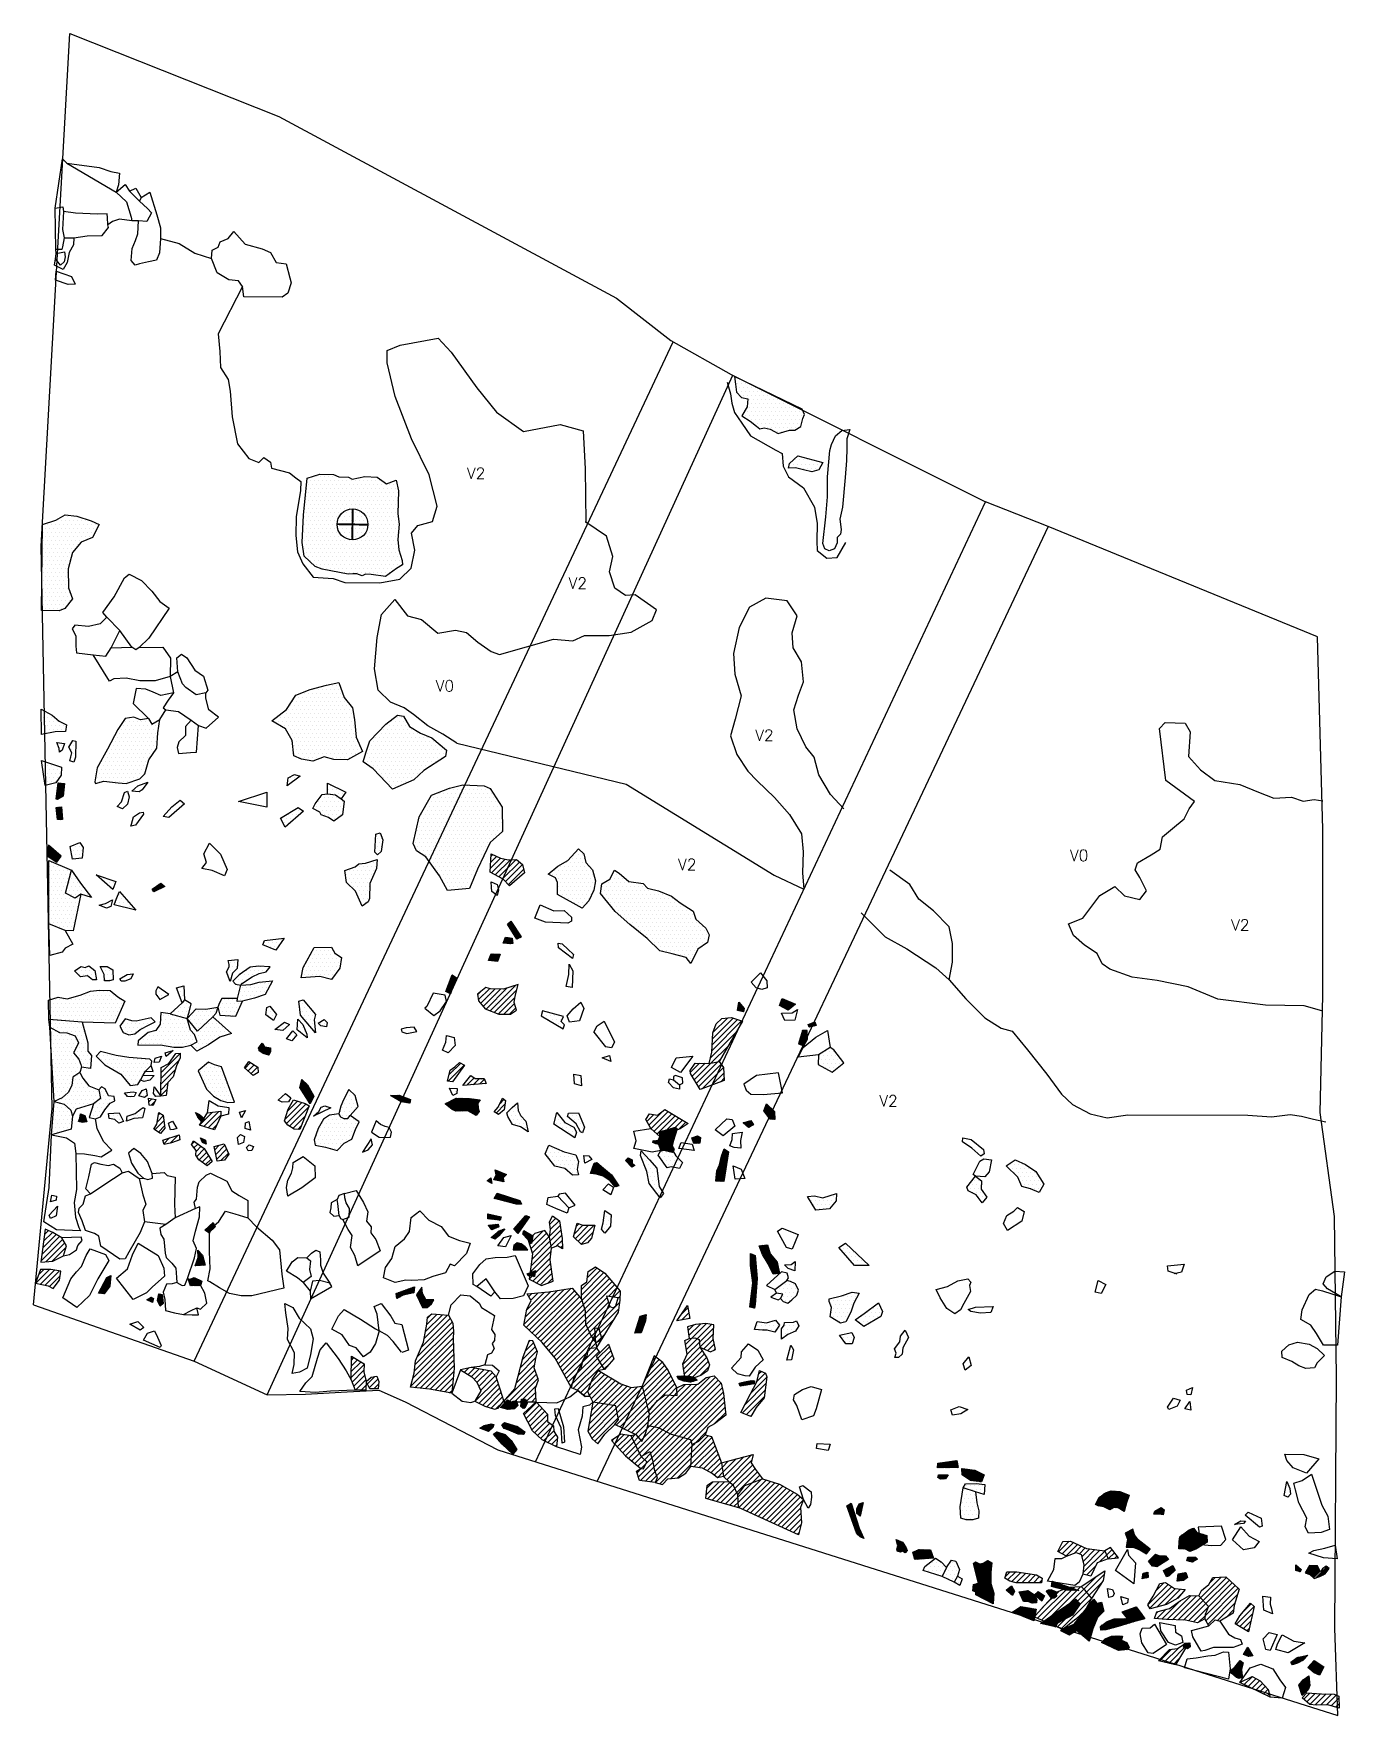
# Model space of a CAD drawing. Header units: metres. Extents: x -9.02 to -4.95, y -14.64 to -9.41.
import ezdxf

# ---------------------------------------------------------------- set-up
doc = ezdxf.new("R2010")
doc.units = ezdxf.units.M
doc.header["$LTSCALE"] = 25
doc.header["$MEASUREMENT"] = 0
doc.linetypes.add('STRICHPUNKTX2', pattern=[2, 1, -0.5, 0, -0.5])
doc.layers.get('0').update_dxf_attribs({"linetype": 'CONTINUOUS'})
for name, color, linetype in [('BEFUND', 1, 'CONTINUOUS'), ('BEFUNDSCHRAFF', 1, 'CONTINUOUS'), ('FEUER', 1, 'CONTINUOUS'), ('GRABUNGSGRENZE', 3, 'STRICHPUNKTX2'), ('KNOCHEN', 2, 'CONTINUOUS'), ('KNOCHENSCHRAFF', 2, 'CONTINUOUS'), ('STEINE', 4, 'CONTINUOUS'), ('STEINESCHRAFF', 4, 'CONTINUOUS')]:
    doc.layers.add(name, color=color, linetype=linetype)
doc.styles.get("Standard").update_dxf_attribs({"font": 'txt.shx'})

msp = doc.modelspace()

# ---------------------------------------------------------------- texts
at = {"layer": 'BEFUNDSCHRAFF'}
for s, p in [('V2', (-7.6771, -10.7965)), ('V2', (-7.3612, -11.138)), ('V0', (-7.7742, -11.4568)), ('V2', (-6.7812, -11.6105)), ('V0', (-5.8033, -11.9834)), ('V2', (-7.0211, -12.0119)), ('V2', (-5.3022, -12.1997)), ('V2', (-6.3955, -12.7463))]:
    msp.add_text(s, height=0.035, dxfattribs=at).set_placement(p)

# ---------------------------------------------------------------- blocks, each defined once
blk = doc.blocks.new('*X1')
at = {"color": 0}
for p, q in [((-684.375, -1048.75), (-684.375, -1048.75)), ((-683.75, -1050), (-683.75, -1050)), ((-683.125, -1048.75), (-683.125, -1048.75)), ((-682.5, -1050), (-682.5, -1050)), ((-681.25, -1050), (-681.25, -1050)), ((-683.75, -1052.5), (-683.75, -1052.5)), ((-683.125, -1051.25), (-683.125, -1051.25)), ((-682.5, -1052.5), (-682.5, -1052.5)), ((-681.875, -1051.25), (-681.875, -1051.25)), ((-681.875, -1053.75), (-681.875, -1053.75)), ((-681.25, -1052.5), (-681.25, -1052.5)), ((-680.625, -1051.25), (-680.625, -1051.25)), ((-680.625, -1053.75), (-680.625, -1053.75)), ((-680, -1052.5), (-680, -1052.5)), ((-680, -1055), (-680, -1055)), ((-679.375, -1051.25), (-679.375, -1051.25)), ((-679.375, -1053.75), (-679.375, -1053.75)), ((-678.75, -1052.5), (-678.75, -1052.5)), ((-678.75, -1055), (-678.75, -1055)), ((-678.125, -1051.25), (-678.125, -1051.25)), ((-678.125, -1053.75), (-678.125, -1053.75)), ((-677.5, -1052.5), (-677.5, -1052.5)), ((-677.5, -1055), (-677.5, -1055)), ((-676.875, -1053.75), (-676.875, -1053.75)), ((-676.25, -1052.5), (-676.25, -1052.5)), ((-676.25, -1055), (-676.25, -1055)), ((-675.625, -1053.75), (-675.625, -1053.75)), ((-675, -1052.5), (-675, -1052.5)), ((-675, -1055), (-675, -1055)), ((-674.375, -1053.75), (-674.375, -1053.75)), ((-673.75, -1055), (-673.75, -1055)), ((-673.125, -1053.75), (-673.125, -1053.75)), ((-672.5, -1055), (-672.5, -1055)), ((-671.25, -1055), (-671.25, -1055)), ((-670, -1055), (-670, -1055)), ((-681.25, -1060), (-681.25, -1060)), ((-680.625, -1058.75), (-680.625, -1058.75)), ((-680, -1057.5), (-680, -1057.5)), ((-680, -1060), (-680, -1060)), ((-679.375, -1056.25), (-679.375, -1056.25)), ((-679.375, -1058.75), (-679.375, -1058.75)), ((-678.75, -1057.5), (-678.75, -1057.5)), ((-678.75, -1060), (-678.75, -1060)), ((-678.125, -1056.25), (-678.125, -1056.25)), ((-678.125, -1058.75), (-678.125, -1058.75)), ((-677.5, -1057.5), (-677.5, -1057.5)), ((-677.5, -1060), (-677.5, -1060)), ((-676.875, -1056.25), (-676.875, -1056.25)), ((-676.875, -1058.75), (-676.875, -1058.75)), ((-676.25, -1057.5), (-676.25, -1057.5)), ((-676.25, -1060), (-676.25, -1060)), ((-675.625, -1056.25), (-675.625, -1056.25)), ((-675.625, -1058.75), (-675.625, -1058.75)), ((-675, -1057.5), (-675, -1057.5)), ((-675, -1060), (-675, -1060)), ((-674.375, -1056.25), (-674.375, -1056.25)), ((-674.375, -1058.75), (-674.375, -1058.75)), ((-673.75, -1057.5), (-673.75, -1057.5)), ((-673.75, -1060), (-673.75, -1060)), ((-673.125, -1056.25), (-673.125, -1056.25)), ((-673.125, -1058.75), (-673.125, -1058.75)), ((-672.5, -1057.5), (-672.5, -1057.5)), ((-672.5, -1060), (-672.5, -1060)), ((-671.875, -1056.25), (-671.875, -1056.25)), ((-671.875, -1058.75), (-671.875, -1058.75)), ((-671.25, -1057.5), (-671.25, -1057.5)), ((-671.25, -1060), (-671.25, -1060)), ((-670.625, -1056.25), (-670.625, -1056.25)), ((-670.625, -1058.75), (-670.625, -1058.75)), ((-670, -1057.5), (-670, -1057.5)), ((-670, -1060), (-670, -1060)), ((-669.375, -1056.25), (-669.375, -1056.25)), ((-669.375, -1058.75), (-669.375, -1058.75)), ((-668.75, -1057.5), (-668.75, -1057.5)), ((-668.75, -1060), (-668.75, -1060)), ((-668.125, -1056.25), (-668.125, -1056.25)), ((-668.125, -1058.75), (-668.125, -1058.75)), ((-667.5, -1057.5), (-667.5, -1057.5)), ((-667.5, -1060), (-667.5, -1060)), ((-666.875, -1058.75), (-666.875, -1058.75)), ((-666.25, -1057.5), (-666.25, -1057.5)), ((-666.25, -1060), (-666.25, -1060)), ((-665.625, -1058.75), (-665.625, -1058.75)), ((-665, -1057.5), (-665, -1057.5)), ((-665, -1060), (-665, -1060)), ((-664.375, -1058.75), (-664.375, -1058.75)), ((-663.75, -1060), (-663.75, -1060)), ((-679.375, -1061.25), (-679.375, -1061.25)), ((-678.75, -1062.5), (-678.75, -1062.5)), ((-678.125, -1061.25), (-678.125, -1061.25)), ((-677.5, -1062.5), (-677.5, -1062.5)), ((-676.875, -1061.25), (-676.875, -1061.25)), ((-676.875, -1063.75), (-676.875, -1063.75)), ((-676.25, -1062.5), (-676.25, -1062.5)), ((-675.625, -1061.25), (-675.625, -1061.25)), ((-675.625, -1063.75), (-675.625, -1063.75)), ((-675, -1062.5), (-675, -1062.5)), ((-674.375, -1061.25), (-674.375, -1061.25)), ((-674.375, -1063.75), (-674.375, -1063.75)), ((-673.75, -1062.5), (-673.75, -1062.5)), ((-673.125, -1061.25), (-673.125, -1061.25)), ((-673.125, -1063.75), (-673.125, -1063.75)), ((-672.5, -1062.5), (-672.5, -1062.5)), ((-671.875, -1061.25), (-671.875, -1061.25)), ((-671.875, -1063.75), (-671.875, -1063.75)), ((-671.25, -1062.5), (-671.25, -1062.5)), ((-671.25, -1065), (-671.25, -1065)), ((-670.625, -1061.25), (-670.625, -1061.25)), ((-670.625, -1063.75), (-670.625, -1063.75)), ((-670, -1062.5), (-670, -1062.5)), ((-670, -1065), (-670, -1065)), ((-669.375, -1061.25), (-669.375, -1061.25)), ((-669.375, -1063.75), (-669.375, -1063.75)), ((-668.75, -1062.5), (-668.75, -1062.5)), ((-668.125, -1061.25), (-668.125, -1061.25)), ((-668.125, -1063.75), (-668.125, -1063.75)), ((-667.5, -1062.5), (-667.5, -1062.5)), ((-666.875, -1061.25), (-666.875, -1061.25)), ((-666.875, -1063.75), (-666.875, -1063.75)), ((-666.25, -1062.5), (-666.25, -1062.5)), ((-665.625, -1061.25), (-665.625, -1061.25)), ((-665.625, -1063.75), (-665.625, -1063.75)), ((-665, -1062.5), (-665, -1062.5)), ((-664.375, -1061.25), (-664.375, -1061.25)), ((-667.5, -1075), (-667.5, -1075)), ((-666.25, -1075), (-666.25, -1075)), ((-665.625, -1073.75), (-665.625, -1073.75)), ((-665, -1075), (-665, -1075)), ((-664.375, -1073.75), (-664.375, -1073.75)), ((-664.375, -1076.25), (-664.375, -1076.25)), ((-663.75, -1075), (-663.75, -1075)), ((-663.125, -1073.75), (-663.125, -1073.75)), ((-663.125, -1076.25), (-663.125, -1076.25)), ((-662.5, -1075), (-662.5, -1075)), ((-661.875, -1073.75), (-661.875, -1073.75)), ((-661.875, -1076.25), (-661.875, -1076.25)), ((-661.25, -1075), (-661.25, -1075)), ((-660.625, -1073.75), (-660.625, -1073.75)), ((-660.625, -1076.25), (-660.625, -1076.25)), ((-660, -1075), (-660, -1075)), ((-659.375, -1076.25), (-659.375, -1076.25)), ((-658.75, -1075), (-658.75, -1075)), ((-658.125, -1076.25), (-658.125, -1076.25)), ((-657.5, -1075), (-657.5, -1075))]:
    blk.add_line(p, q, dxfattribs=at)
blk = doc.blocks.new('*X2')
at = {"color": 0}
for p, q in [((-895.23, -1177.72), (-892.94, -1175.43)), ((-895.17, -1177.31), (-892.89, -1175.03)), ((-895.12, -1176.9), (-892.85, -1174.63)), ((-895.07, -1176.49), (-892.87, -1174.3)), ((-895.01, -1176.09), (-893.18, -1174.26)), ((-894.96, -1175.68), (-893.5, -1174.22)), ((-894.91, -1175.27), (-893.81, -1174.18)), ((-894.85, -1174.87), (-894.13, -1174.14)), ((-894.8, -1174.46), (-894.44, -1174.1)), ((-895.39, -1178.94), (-893.07, -1176.62)), ((-895.33, -1178.53), (-893.02, -1176.22)), ((-895.28, -1178.12), (-892.98, -1175.82)), ((-895.26, -1179.17), (-893.11, -1177.02)), ((-894.91, -1179.17), (-893.16, -1177.41)), ((-894.03, -1178.64), (-893.2, -1177.81)), ((-895.34, -1181.72), (-895.31, -1181.69)), ((-895.31, -1182.04), (-894.91, -1181.65)), ((-895.28, -1182.37), (-894.52, -1181.6)), ((-895.25, -1182.69), (-894.12, -1181.56)), ((-895.23, -1183.02), (-893.77, -1181.56)), ((-895.2, -1183.34), (-893.74, -1181.88)), ((-895.17, -1183.67), (-893.7, -1182.2)), ((-895.14, -1183.99), (-893.67, -1182.53)), ((-895.11, -1184.31), (-893.64, -1182.85)), ((-895.08, -1184.64), (-893.61, -1183.17)), ((-895.05, -1184.96), (-893.58, -1183.49)), ((-895.02, -1185.29), (-893.54, -1183.81)), ((-894.78, -1185.4), (-893.51, -1184.13)), ((-894.44, -1185.41), (-893.48, -1184.46)), ((-894.09, -1185.42), (-893.45, -1184.78)), ((-893.74, -1185.43), (-893.42, -1185.1)), ((-893.4, -1185.43), (-893.39, -1185.42)), ((-898.14, -1196.54), (-896.3, -1194.7)), ((-898.09, -1196.14), (-896.49, -1194.53)), ((-898.07, -1196.82), (-896.11, -1194.86)), ((-898.04, -1195.73), (-896.68, -1194.37)), ((-897.98, -1195.32), (-896.87, -1194.21)), ((-897.93, -1194.92), (-897.06, -1194.04)), ((-897.88, -1194.51), (-897.25, -1193.88)), ((-897.85, -1196.96), (-895.92, -1195.03)), ((-897.83, -1194.1), (-897.43, -1193.71)), ((-897.77, -1193.7), (-897.62, -1193.55)), ((-897.63, -1197.09), (-895.73, -1195.19)), ((-897.42, -1197.23), (-895.54, -1195.36)), ((-897.2, -1197.37), (-895.35, -1195.52)), ((-896.98, -1197.5), (-895.16, -1195.69)), ((-896.77, -1197.64), (-894.98, -1195.85)), ((-896.55, -1197.78), (-894.79, -1196.01)), ((-896.33, -1197.92), (-894.6, -1196.18)), ((-896.12, -1198.05), (-894.41, -1196.34)), ((-895.9, -1198.19), (-894.22, -1196.51)), ((-895.69, -1198.33), (-894.03, -1196.67)), ((-895.47, -1198.46), (-893.84, -1196.84)), ((-895.25, -1198.6), (-894.68, -1198.02)), ((-865.41, -1207.29), (-864.53, -1206.42)), ((-865.27, -1207.51), (-863.33, -1205.57)), ((-865.14, -1207.73), (-862.76, -1205.36)), ((-864.8, -1207.75), (-862.57, -1205.51)), ((-864.11, -1207.41), (-862.37, -1205.67)), ((-863.42, -1207.07), (-862.17, -1205.82)), ((-862.73, -1206.74), (-861.97, -1205.98)), ((-862.04, -1206.4), (-861.77, -1206.13)), ((-754.98, -1218.13), (-754, -1217.15)), ((-756.43, -1223.82), (-754.75, -1222.15)), ((-756.31, -1223.35), (-755.07, -1222.12)), ((-756.11, -1223.86), (-754.44, -1222.19)), ((-756.08, -1222.77), (-755.39, -1222.08)), ((-755.86, -1222.19), (-755.71, -1222.04)), ((-755.79, -1223.89), (-754.12, -1222.22)), ((-755.47, -1223.93), (-753.8, -1222.26)), ((-755.15, -1223.96), (-753.68, -1222.49)), ((-755.11, -1217.92), (-755.06, -1217.86)), ((-754.84, -1218.35), (-753.86, -1217.37)), ((-754.71, -1218.57), (-753.72, -1217.58)), ((-754.58, -1218.79), (-753.58, -1217.8)), ((-754.44, -1219.01), (-753.44, -1218.01)), ((-754.31, -1219.23), (-753.3, -1218.22)), ((-754.17, -1219.45), (-753.16, -1218.44)), ((-754.04, -1219.67), (-753.02, -1218.65)), ((-753.9, -1219.89), (-752.88, -1218.86)), ((-753.77, -1220.11), (-752.74, -1219.08)), ((-753.64, -1220.33), (-752.6, -1219.29)), ((-753.5, -1220.55), (-752.46, -1219.5)), ((-753.37, -1220.76), (-752.32, -1219.72)), ((-753.23, -1220.98), (-752.18, -1219.93)), ((-753.1, -1221.2), (-752.04, -1220.15)), ((-752.96, -1221.42), (-751.9, -1220.36)), ((-752.83, -1221.64), (-751.76, -1220.57)), ((-752.69, -1221.86), (-751.62, -1220.79)), ((-752.56, -1222.08), (-751.48, -1221)), ((-752.43, -1222.3), (-751.34, -1221.21)), ((-752.29, -1222.52), (-751.2, -1221.43)), ((-751.84, -1222.42), (-751.06, -1221.64)), ((-751.15, -1222.08), (-750.92, -1221.86)), ((-760.94, -1229.04), (-759.13, -1227.23)), ((-760.8, -1229.26), (-758.78, -1227.24)), ((-760.69, -1228.44), (-759.47, -1227.22)), ((-760.48, -1229.29), (-758.44, -1227.25)), ((-760.44, -1227.83), (-759.81, -1227.21)), ((-760.19, -1227.23), (-760.16, -1227.2)), ((-760.16, -1229.33), (-758.1, -1227.26)), ((-759.84, -1229.36), (-757.75, -1227.27)), ((-759.52, -1229.39), (-757.44, -1227.31)), ((-754.83, -1224), (-753.64, -1222.8)), ((-754.51, -1224.03), (-753.6, -1223.12)), ((-754.16, -1224.03), (-753.56, -1223.43)), ((-753.75, -1223.98), (-753.52, -1223.74)), ((-759.2, -1229.42), (-757.63, -1227.86)), ((-758.88, -1229.46), (-757.83, -1228.41)), ((-758.56, -1229.49), (-758.02, -1228.96)), ((-758.23, -1229.52), (-758.22, -1229.5)), ((-774.29, -1238.86), (-771.62, -1236.19)), ((-774.08, -1239.01), (-771.81, -1236.74)), ((-774.07, -1238.28), (-771.42, -1235.64)), ((-773.84, -1237.7), (-771.23, -1235.09)), ((-773.84, -1239.12), (-772.01, -1237.28)), ((-773.62, -1237.13), (-771.04, -1234.55)), ((-773.6, -1239.23), (-772.2, -1237.83)), ((-773.39, -1236.55), (-771.25, -1234.4)), ((-773.17, -1235.97), (-771.45, -1234.25)), ((-772.94, -1235.39), (-771.65, -1234.1)), ((-772.72, -1234.81), (-771.86, -1233.95)), ((-772.49, -1234.23), (-772.06, -1233.8)), ((-772.27, -1233.66), (-772.26, -1233.65)), ((-773.36, -1239.35), (-772.39, -1238.38)), ((-773.12, -1239.46), (-772.59, -1238.93)), ((-772.88, -1239.57), (-772.78, -1239.47))]:
    blk.add_line(p, q, dxfattribs=at)
blk = doc.blocks.new('*X3')
at = {"color": 0}
for p, q in [((-832.38, -1256.64), (-831.11, -1255.37)), ((-832.34, -1256.95), (-830.96, -1255.58)), ((-832.29, -1257.27), (-830.82, -1255.79)), ((-832.11, -1257.43), (-830.67, -1256)), ((-831.9, -1257.57), (-830.42, -1256.1)), ((-831.69, -1257.72), (-830.12, -1256.15)), ((-831.48, -1257.87), (-829.81, -1256.2)), ((-831.27, -1258.01), (-829.51, -1256.25)), ((-831.06, -1258.16), (-829.2, -1256.29)), ((-830.79, -1258.24), (-828.9, -1256.34)), ((-830.52, -1258.32), (-828.78, -1256.58)), ((-830.25, -1258.4), (-828.76, -1256.91)), ((-829.98, -1258.49), (-828.74, -1257.25)), ((-829.71, -1258.57), (-828.79, -1257.65)), ((-829.44, -1258.65), (-829.1, -1258.31)), ((-819.62, -1268.64), (-818.08, -1267.09)), ((-819.54, -1268.9), (-817.9, -1267.26)), ((-819.52, -1268.18), (-818.27, -1266.92)), ((-819.41, -1267.72), (-818.45, -1266.75)), ((-819.4, -1269.12), (-817.71, -1267.43)), ((-819.3, -1267.26), (-818.63, -1266.58)), ((-819.26, -1269.33), (-817.53, -1267.6)), ((-819.2, -1266.8), (-818.82, -1266.41)), ((-819.12, -1269.55), (-817.35, -1267.78)), ((-819.09, -1266.34), (-819, -1266.24)), ((-818.99, -1269.77), (-817.2, -1267.98)), ((-818.85, -1269.98), (-817.07, -1268.21)), ((-818.71, -1270.2), (-816.95, -1268.43)), ((-818.57, -1270.41), (-816.82, -1268.66)), ((-818.43, -1270.63), (-816.7, -1268.89)), ((-818.29, -1270.84), (-816.57, -1269.12)), ((-818.16, -1271.06), (-816.45, -1269.35)), ((-818.02, -1271.27), (-816.32, -1269.58)), ((-817.88, -1271.49), (-816.2, -1269.81)), ((-817.74, -1271.7), (-816.07, -1270.04)), ((-817.6, -1271.92), (-815.95, -1270.26)), ((-817.47, -1272.14), (-815.82, -1270.49)), ((-817.33, -1272.35), (-815.7, -1270.72)), ((-817.19, -1272.57), (-815.57, -1270.95)), ((-817.05, -1272.78), (-815.45, -1271.18)), ((-816.91, -1273), (-815.32, -1271.41)), ((-816.78, -1273.21), (-815.57, -1272.01)), ((-816.64, -1273.43), (-815.88, -1272.67)), ((-816.5, -1273.64), (-816.19, -1273.34)), ((-791.43, -1271.21), (-791.38, -1271.15)), ((-791.21, -1271.34), (-791.02, -1271.15)), ((-790.99, -1271.47), (-790.67, -1271.14)), ((-790.77, -1271.6), (-790.31, -1271.14)), ((-790.55, -1271.73), (-789.95, -1271.14)), ((-790.33, -1271.87), (-789.6, -1271.14)), ((-790.1, -1272), (-789.24, -1271.13)), ((-789.88, -1272.13), (-788.88, -1271.13)), ((-789.66, -1272.26), (-788.61, -1271.21)), ((-789.44, -1272.39), (-788.35, -1271.3)), ((-789.22, -1272.53), (-788.09, -1271.4)), ((-789, -1272.66), (-787.83, -1271.49)), ((-788.77, -1272.79), (-787.57, -1271.59)), ((-788.55, -1272.92), (-787.31, -1271.68)), ((-788.33, -1273.05), (-787.05, -1271.78)), ((-788.09, -1273.17), (-786.79, -1271.87)), ((-787.79, -1273.22), (-786.53, -1271.96)), ((-787.49, -1273.27), (-786.27, -1272.06)), ((-787.18, -1273.32), (-786.02, -1272.15)), ((-786.88, -1273.37), (-785.76, -1272.25)), ((-786.57, -1273.42), (-785.5, -1272.34)), ((-786.27, -1273.47), (-785.28, -1272.48)), ((-785.97, -1273.52), (-785.37, -1272.92)), ((-785.66, -1273.57), (-785.47, -1273.37)), ((-774.37, -1273.94), (-773.93, -1273.5)), ((-774.17, -1274.09), (-773.21, -1273.13)), ((-773.97, -1274.25), (-772.49, -1272.76)), ((-773.77, -1274.41), (-771.77, -1272.4)), ((-773.58, -1274.56), (-771.07, -1272.05)), ((-773.38, -1274.72), (-770.72, -1272.06)), ((-773.18, -1274.87), (-770.37, -1272.06)), ((-772.98, -1275.03), (-770.01, -1272.06)), ((-772.78, -1275.18), (-769.66, -1272.06)), ((-772.58, -1275.34), (-769.31, -1272.06)), ((-772.39, -1275.49), (-768.96, -1272.06)), ((-772.16, -1275.62), (-768.61, -1272.07)), ((-771.92, -1275.73), (-768.25, -1272.07)), ((-771.67, -1275.84), (-767.9, -1272.07)), ((-771.43, -1275.95), (-767.55, -1272.07)), ((-771.18, -1276.06), (-767.2, -1272.07)), ((-770.83, -1276.06), (-766.87, -1272.1)), ((-770.46, -1276.04), (-766.56, -1272.14)), ((-770.1, -1276.03), (-766.25, -1272.19)), ((-769.73, -1276.02), (-765.94, -1272.23)), ((-769.36, -1276.01), (-765.63, -1272.27)), ((-769, -1275.99), (-765.32, -1272.32)), ((-768.63, -1275.98), (-765.01, -1272.36)), ((-768.26, -1275.97), (-764.7, -1272.4)), ((-767.9, -1275.95), (-764.39, -1272.45)), ((-767.53, -1275.94), (-764.08, -1272.49)), ((-767.28, -1276.04), (-763.77, -1272.53)), ((-767.06, -1276.17), (-764.1, -1273.22)), ((-766.83, -1276.3), (-764.31, -1273.78)), ((-766.61, -1276.43), (-764.3, -1274.12)), ((-766.39, -1276.57), (-764.29, -1274.46)), ((-766.17, -1276.7), (-764.27, -1274.8)), ((-888.3, -1278.98), (-886.7, -1277.37)), ((-888.29, -1279.32), (-886.48, -1277.51)), ((-888.1, -1278.43), (-886.95, -1277.27)), ((-888, -1279.38), (-886.38, -1277.77)), ((-887.99, -1277.96), (-887.2, -1277.17)), ((-887.95, -1277.56), (-887.46, -1277.07)), ((-887.9, -1277.16), (-887.71, -1276.97)), ((-887.71, -1279.44), (-886.29, -1278.03)), ((-887.41, -1279.51), (-886.2, -1278.29)), ((-887.07, -1279.52), (-886.1, -1278.55)), ((-886.66, -1279.45), (-886.01, -1278.81)), ((-886.24, -1279.39), (-885.92, -1279.07)), ((-851.99, -1276.6), (-851.92, -1276.54)), ((-851.87, -1276.84), (-851.69, -1276.66)), ((-851.76, -1277.08), (-851.46, -1276.78)), ((-851.65, -1277.32), (-851.23, -1276.9)), ((-851.53, -1277.56), (-851, -1277.03)), ((-851.42, -1277.8), (-850.78, -1277.16)), ((-851.27, -1278.01), (-850.58, -1277.32)), ((-851.11, -1278.2), (-850.39, -1277.48)), ((-850.95, -1278.4), (-850.2, -1277.65)), ((-850.79, -1278.59), (-850.01, -1277.81)), ((-850.63, -1278.78), (-849.82, -1277.97)), ((-850.46, -1278.97), (-849.62, -1278.13)), ((-850.3, -1279.16), (-849.43, -1278.29)), ((-765.94, -1276.83), (-764.26, -1275.14)), ((-765.72, -1276.96), (-764.17, -1275.41)), ((-765.5, -1277.09), (-764.07, -1275.67)), ((-765.28, -1277.22), (-763.98, -1275.93)), ((-765.05, -1277.35), (-764.01, -1276.31)), ((-850.55, -1284.36), (-850.53, -1284.34)), ((-850.44, -1284.6), (-850.29, -1284.46)), ((-850.33, -1284.85), (-850.05, -1284.57)), ((-850.22, -1285.09), (-849.81, -1284.68)), ((-850.11, -1285.33), (-849.56, -1284.79)), ((-850, -1285.57), (-849.32, -1284.9)), ((-849.87, -1285.81), (-849.08, -1285.01)), ((-849.63, -1285.91), (-848.91, -1285.2)), ((-849.38, -1286.02), (-848.86, -1285.5)), ((-849.13, -1286.12), (-848.81, -1285.8)), ((-848.88, -1286.23), (-848.76, -1286.1)), ((-759.28, -1297.39), (-756.97, -1295.08)), ((-759.21, -1296.96), (-757.22, -1294.97)), ((-758.99, -1297.45), (-756.72, -1295.18)), ((-758.88, -1294.51), (-758.72, -1294.35)), ((-758.87, -1296.27), (-757.47, -1294.87)), ((-758.83, -1294.82), (-758.47, -1294.45)), ((-758.78, -1295.12), (-758.22, -1294.56)), ((-758.73, -1295.42), (-757.97, -1294.66)), ((-758.7, -1297.51), (-756.47, -1295.29)), ((-758.68, -1295.72), (-757.72, -1294.77)), ((-758.4, -1297.57), (-756.22, -1295.39)), ((-758.11, -1297.63), (-755.97, -1295.49)), ((-757.82, -1297.69), (-755.72, -1295.6)), ((-757.52, -1297.75), (-755.47, -1295.7)), ((-761.36, -1297.7), (-761.21, -1297.55)), ((-761.13, -1297.83), (-760.25, -1296.94)), ((-760.91, -1297.96), (-760.19, -1297.24)), ((-760.68, -1298.08), (-760.14, -1297.54)), ((-760.45, -1298.21), (-760.08, -1297.84)), ((-760.23, -1298.34), (-760.02, -1298.13)), ((-760, -1298.46), (-759.97, -1298.43)), ((-757.23, -1297.81), (-756.47, -1297.05)), ((-756.94, -1297.87), (-756.42, -1297.35)), ((-756.64, -1297.93), (-756.36, -1297.65)), ((-756.35, -1297.99), (-756.31, -1297.95)), ((-759.12, -1303.24), (-757.64, -1301.76)), ((-759.04, -1302.81), (-757.91, -1301.67)), ((-758.84, -1303.32), (-757.37, -1301.84)), ((-758.64, -1302.05), (-758.17, -1301.58)), ((-758.56, -1303.39), (-757.1, -1301.93)), ((-758.28, -1303.46), (-756.84, -1302.01)), ((-758, -1303.53), (-756.57, -1302.1)), ((-757.72, -1303.61), (-756.3, -1302.19)), ((-757.44, -1303.68), (-756.03, -1302.27)), ((-757.16, -1303.75), (-755.77, -1302.36)), ((-756.88, -1303.82), (-755.5, -1302.45)), ((-756.6, -1303.9), (-755.23, -1302.53)), ((-756.31, -1303.97), (-754.96, -1302.62)), ((-756.03, -1304.04), (-754.7, -1302.7)), ((-755.75, -1304.11), (-754.43, -1302.79)), ((-755.47, -1304.19), (-754.16, -1302.88)), ((-755.19, -1304.26), (-753.89, -1302.96)), ((-754.91, -1304.33), (-753.63, -1303.05)), ((-754.63, -1304.4), (-753.36, -1303.13)), ((-754.35, -1304.48), (-753.09, -1303.22)), ((-754.07, -1304.55), (-752.82, -1303.31)), ((-753.79, -1304.62), (-752.56, -1303.39)), ((-753.5, -1304.69), (-752.29, -1303.48)), ((-753.22, -1304.77), (-752.02, -1303.57)), ((-752.94, -1304.84), (-751.75, -1303.65)), ((-752.66, -1304.91), (-751.49, -1303.74)), ((-752.38, -1304.98), (-751.25, -1303.86)), ((-752.02, -1304.98), (-751.15, -1304.11)), ((-751.67, -1304.98), (-751.05, -1304.36)), ((-751.31, -1304.97), (-750.95, -1304.62)), ((-750.95, -1304.97), (-750.85, -1304.87)), ((-848.97, -1313.18), (-846.52, -1310.73)), ((-848.74, -1313.31), (-846.41, -1310.98)), ((-848.52, -1313.45), (-846.3, -1311.22)), ((-761.25, -1308.2), (-761.05, -1308)), ((-761.25, -1308.55), (-760.76, -1308.07)), ((-761.24, -1308.9), (-760.48, -1308.13)), ((-761.24, -1309.25), (-760.19, -1308.2)), ((-761.17, -1309.53), (-759.91, -1308.27)), ((-760.85, -1309.57), (-759.62, -1308.33)), ((-760.74, -1311.93), (-760.21, -1311.4)), ((-760.58, -1312.12), (-759.81, -1311.35)), ((-760.54, -1309.6), (-759.33, -1308.4)), ((-760.42, -1312.32), (-759.4, -1311.3)), ((-760.27, -1312.52), (-759, -1311.25)), ((-760.22, -1309.64), (-759.05, -1308.47)), ((-760.11, -1312.71), (-758.6, -1311.2)), ((-759.95, -1312.91), (-758.2, -1311.15)), ((-759.9, -1309.67), (-758.76, -1308.54)), ((-759.58, -1309.71), (-758.48, -1308.6)), ((-759.35, -1312.66), (-757.95, -1311.26)), ((-759.26, -1309.74), (-758.19, -1308.67)), ((-758.94, -1309.78), (-757.9, -1308.74)), ((-758.62, -1309.81), (-757.62, -1308.81)), ((-758.31, -1309.85), (-757.33, -1308.87)), ((-757.99, -1309.88), (-757.1, -1308.99)), ((-757.67, -1309.92), (-757.24, -1309.49)), ((-753.11, -1312.79), (-749, -1308.67)), ((-752.94, -1312.97), (-748.73, -1308.76)), ((-752.76, -1313.14), (-748.47, -1308.85)), ((-752.59, -1313.32), (-748.55, -1309.29)), ((-752.41, -1313.5), (-749.41, -1310.5)), ((-751.16, -1310.48), (-749.26, -1308.58)), ((-849.19, -1313.05), (-848.75, -1312.62)), ((-848.3, -1313.58), (-846.19, -1311.46)), ((-848.08, -1313.71), (-846.07, -1311.7)), ((-847.37, -1313.35), (-845.96, -1311.95)), ((-761.05, -1311.53), (-761.02, -1311.5)), ((-760.89, -1311.73), (-760.61, -1311.45)), ((-759.98, -1315.41), (-757.89, -1313.32)), ((-759.73, -1315.51), (-757.24, -1313.03)), ((-759.48, -1315.62), (-756.69, -1312.83)), ((-759.23, -1315.72), (-756.15, -1312.64)), ((-758.79, -1315.63), (-756.99, -1313.84)), ((-758.72, -1312.38), (-757.89, -1311.56)), ((-758.09, -1312.11), (-757.84, -1311.86)), ((-752.24, -1313.68), (-750.27, -1311.71)), ((-752.06, -1313.86), (-751.12, -1312.92)), ((-750.36, -1314.28), (-749.54, -1313.45)), ((-750.26, -1313.83), (-749.76, -1313.33)), ((-750.19, -1314.46), (-749.31, -1313.58)), ((-750.14, -1313.35), (-749.99, -1313.2)), ((-750.02, -1314.64), (-749.08, -1313.71)), ((-749.85, -1314.83), (-748.86, -1313.83)), ((-749.68, -1315.01), (-748.63, -1313.96)), ((-749.5, -1315.19), (-748.4, -1314.09)), ((-749.33, -1315.37), (-748.18, -1314.21)), ((-749.16, -1315.55), (-747.95, -1314.34)), ((-748.99, -1315.73), (-747.72, -1314.47)), ((-748.82, -1315.92), (-747.5, -1314.6)), ((-748.65, -1316.1), (-747.27, -1314.72)), ((-748.47, -1316.28), (-747.28, -1315.08)), ((-748.3, -1316.46), (-747.34, -1315.5)), ((-748.13, -1316.64), (-747.41, -1315.92)), ((-747.96, -1316.82), (-747.48, -1316.34)), ((-852.08, -1324.07), (-849.65, -1321.65)), ((-852.03, -1323.67), (-849.73, -1321.37)), ((-851.83, -1323.12), (-849.8, -1321.08)), ((-851.63, -1322.56), (-849.87, -1320.8)), ((-851.43, -1322.01), (-850.04, -1320.62)), ((-851.34, -1319.45), (-851.23, -1319.33)), ((-851.32, -1319.78), (-851.06, -1319.52)), ((-851.31, -1320.12), (-850.89, -1319.7)), ((-851.29, -1320.45), (-850.72, -1319.88)), ((-851.27, -1320.79), (-850.55, -1320.07)), ((-851.25, -1321.13), (-850.38, -1320.25)), ((-851.24, -1321.46), (-850.21, -1320.44)), ((-753.38, -1319.06), (-751.47, -1317.15)), ((-753.3, -1318.64), (-751.74, -1317.07)), ((-753.23, -1318.21), (-752.01, -1316.99)), ((-753.15, -1317.78), (-753.05, -1317.67)), ((-753.08, -1319.12), (-751.2, -1317.24)), ((-752.73, -1319.13), (-750.92, -1317.32)), ((-752.39, -1319.13), (-750.71, -1317.46)), ((-752.04, -1319.14), (-750.5, -1317.6)), ((-751.69, -1319.14), (-750.29, -1317.74)), ((-751.34, -1319.15), (-750.07, -1317.88)), ((-750.99, -1319.15), (-749.86, -1318.02)), ((-750.64, -1319.16), (-749.65, -1318.16)), ((-750.29, -1319.16), (-749.49, -1318.35)), ((-749.95, -1319.17), (-749.33, -1318.55)), ((-749.6, -1319.17), (-749.17, -1318.74)), ((-749.25, -1319.18), (-749.01, -1318.94)), ((-748.9, -1319.18), (-748.85, -1319.13)), ((-747.79, -1317.01), (-747.54, -1316.76)), ((-747.61, -1317.19), (-747.61, -1317.18)), ((-851.7, -1324.05), (-849.58, -1321.93)), ((-851.33, -1324.03), (-849.51, -1322.21)), ((-850.95, -1324.01), (-849.44, -1322.49)), ((-850.58, -1323.99), (-849.37, -1322.78)), ((-850.2, -1323.96), (-849.3, -1323.06)), ((-849.83, -1323.94), (-849.22, -1323.34)), ((-849.45, -1323.92), (-849.15, -1323.62)), ((-748.92, -1326.63), (-748.77, -1326.47)), ((-748.81, -1326.87), (-748.17, -1326.23)), ((-748.7, -1327.11), (-747.57, -1325.98)), ((-748.47, -1327.23), (-746.97, -1325.74)), ((-748.15, -1327.27), (-746.43, -1325.55)), ((-747.84, -1327.31), (-746.51, -1325.98)), ((-747.52, -1327.35), (-746.58, -1326.41)), ((-747.21, -1327.39), (-746.66, -1326.84)), ((-882.16, -1332.58), (-878.56, -1328.99)), ((-881.9, -1332.68), (-878.6, -1329.38)), ((-881.78, -1331.85), (-878.52, -1328.59)), ((-881.57, -1332.7), (-878.64, -1329.77)), ((-881.41, -1331.13), (-878.48, -1328.2)), ((-881.24, -1332.73), (-878.68, -1330.16)), ((-881.03, -1330.4), (-878.44, -1327.81)), ((-880.92, -1332.76), (-879.06, -1330.9)), ((-880.65, -1329.67), (-878.4, -1327.42)), ((-880.28, -1328.94), (-878.55, -1327.21)), ((-879.9, -1328.21), (-879.2, -1327.5)), ((-854.21, -1328.67), (-853.81, -1328.28)), ((-854.12, -1328.94), (-853.22, -1328.04)), ((-854.03, -1329.2), (-852.63, -1327.81)), ((-853.94, -1329.47), (-852.29, -1327.82)), ((-853.85, -1329.73), (-852.06, -1327.94)), ((-853.76, -1329.99), (-851.82, -1328.06)), ((-853.67, -1330.26), (-851.58, -1328.17)), ((-853.34, -1330.29), (-851.35, -1328.29)), ((-852.99, -1330.28), (-851.11, -1328.41)), ((-852.63, -1330.28), (-850.88, -1328.53)), ((-852.27, -1330.28), (-850.64, -1328.65)), ((-851.92, -1330.27), (-850.41, -1328.76)), ((-851.56, -1330.27), (-850.17, -1328.88)), ((-851.2, -1330.27), (-850.3, -1329.36)), ((-850.85, -1330.27), (-850.44, -1329.86)), ((-789.64, -1333.41), (-788.42, -1332.18)), ((-789.59, -1333.71), (-787.86, -1331.98)), ((-789.54, -1334.01), (-787.31, -1331.78)), ((-789.43, -1334.26), (-786.75, -1331.58)), ((-788.63, -1333.8), (-786.2, -1331.38)), ((-787.82, -1333.35), (-785.64, -1331.18)), ((-787.26, -1333.14), (-785.09, -1330.97)), ((-786.81, -1333.05), (-784.53, -1330.77)), ((-786.35, -1332.95), (-784.04, -1330.63)), ((-785.9, -1332.85), (-784.07, -1331.02)), ((-785.45, -1332.75), (-784.1, -1331.4)), ((-785, -1332.65), (-784.12, -1331.78)), ((-784.55, -1332.55), (-784.15, -1332.16)), ((-783.36, -1333.13), (-781.67, -1331.45)), ((-783.24, -1333.37), (-781.64, -1331.77)), ((-783.13, -1333.61), (-781.6, -1332.08)), ((-782.6, -1332.02), (-781.71, -1331.13)), ((-781.84, -1330.91), (-781.75, -1330.81)), ((-746.9, -1327.43), (-746.74, -1327.27)), ((-880.59, -1332.78), (-880.24, -1332.44)), ((-867.01, -1334.77), (-866.42, -1334.17)), ((-866.77, -1334.87), (-865.79, -1333.89)), ((-866.53, -1334.98), (-865.56, -1334.02)), ((-866.28, -1335.09), (-865.34, -1334.15)), ((-866.04, -1335.2), (-865.12, -1334.28)), ((-865.79, -1335.31), (-865.25, -1334.76)), ((-865.55, -1335.42), (-865.39, -1335.27)), ((-863.86, -1334.79), (-862.43, -1333.36)), ((-863.79, -1335.08), (-862.39, -1333.68)), ((-863.77, -1334.35), (-862.47, -1333.05)), ((-863.68, -1335.32), (-862.36, -1334)), ((-863.67, -1333.9), (-862.72, -1332.95)), ((-863.58, -1333.45), (-863.02, -1332.89)), ((-863.56, -1335.56), (-862.32, -1334.31)), ((-863.48, -1333), (-863.31, -1332.83)), ((-863.45, -1335.8), (-862.28, -1334.63)), ((-863.33, -1336.03), (-862.25, -1334.95)), ((-863.22, -1336.27), (-862.21, -1335.26)), ((-863.1, -1336.51), (-862.17, -1335.58)), ((-789.74, -1332.8), (-789.53, -1332.59)), ((-789.69, -1333.1), (-788.97, -1332.38)), ((-783.02, -1333.86), (-781.57, -1332.4)), ((-782.91, -1334.1), (-781.53, -1332.72)), ((-782.8, -1334.34), (-781.4, -1332.94)), ((-782.68, -1334.58), (-781.27, -1333.16)), ((-782.57, -1334.82), (-781.14, -1333.39)), ((-782.46, -1335.06), (-781.01, -1333.61)), ((-782.35, -1335.3), (-780.88, -1333.84)), ((-782.23, -1335.55), (-780.75, -1334.06)), ((-782.12, -1335.79), (-780.62, -1334.28)), ((-782.01, -1336.03), (-780.49, -1334.51)), ((-781.9, -1336.27), (-780.21, -1334.59)), ((-781.79, -1336.51), (-779.87, -1334.6)), ((-781.67, -1336.75), (-779.53, -1334.61)), ((-781.56, -1336.99), (-779.19, -1334.62)), ((-781.24, -1337.02), (-778.85, -1334.63)), ((-780.88, -1337.02), (-778.51, -1334.65)), ((-780.52, -1337.02), (-778.16, -1334.66)), ((-780.17, -1337.02), (-778.36, -1335.21))]:
    blk.add_line(p, q, dxfattribs=at)
blk = doc.blocks.new('*X4')
at = {"color": 0}
for p, q in [((-757.21, -1368.15), (-754.95, -1365.89)), ((-756.93, -1368.22), (-754.72, -1366.01)), ((-756.64, -1368.29), (-754.49, -1366.13)), ((-756.36, -1368.36), (-754.26, -1366.26)), ((-756.08, -1368.44), (-753.93, -1366.28)), ((-755.8, -1368.51), (-753.48, -1366.18)), ((-755.52, -1368.58), (-753.02, -1366.08)), ((-755.24, -1368.65), (-752.57, -1365.98)), ((-754.95, -1368.72), (-752.38, -1366.15)), ((-754.57, -1368.69), (-752.29, -1366.41)), ((-754.18, -1368.66), (-752.19, -1366.66)), ((-753.79, -1368.62), (-752.09, -1366.92)), ((-753.41, -1368.59), (-752, -1367.18)), ((-753.02, -1368.56), (-751.9, -1367.44)), ((-750.99, -1367.59), (-749.36, -1365.96)), ((-750.95, -1367.19), (-749.46, -1365.7)), ((-750.94, -1367.89), (-749.26, -1366.21)), ((-750.91, -1366.8), (-749.68, -1365.57)), ((-750.87, -1366.41), (-750.03, -1365.56)), ((-750.83, -1366.01), (-750.37, -1365.55)), ((-750.79, -1365.62), (-750.71, -1365.54)), ((-750.75, -1368.05), (-749.16, -1366.46)), ((-750.56, -1368.21), (-749.06, -1366.71)), ((-750.37, -1368.38), (-749.29, -1367.3)), ((-750.01, -1368.38), (-749.57, -1367.93)), ((-763.36, -1374.65), (-762.4, -1373.69)), ((-763.1, -1374.75), (-761.92, -1373.56)), ((-762.84, -1374.84), (-761.46, -1373.46)), ((-762.59, -1374.94), (-761.01, -1373.36)), ((-762.33, -1375.04), (-760.55, -1373.26)), ((-762.07, -1375.13), (-760.15, -1373.21)), ((-761.81, -1375.23), (-759.88, -1373.29)), ((-761.56, -1375.33), (-759.6, -1373.37)), ((-761.3, -1375.42), (-759.45, -1373.57)), ((-761.04, -1375.52), (-759.62, -1374.1)), ((-756.74, -1373.69), (-755.86, -1372.81)), ((-756.61, -1373.92), (-755.59, -1372.89)), ((-756.49, -1374.15), (-755.31, -1372.97)), ((-756.36, -1374.37), (-755.04, -1373.05)), ((-756.24, -1374.6), (-754.77, -1373.14)), ((-756.01, -1374.73), (-754.5, -1373.22)), ((-755.74, -1374.81), (-754.23, -1373.3)), ((-755.47, -1374.9), (-753.96, -1373.38)), ((-755.2, -1374.98), (-753.69, -1373.47)), ((-754.93, -1375.06), (-753.42, -1373.55)), ((-754.66, -1375.15), (-753.14, -1373.63)), ((-754.41, -1375.25), (-752.87, -1373.71)), ((-754.16, -1375.36), (-752.6, -1373.8)), ((-753.91, -1375.46), (-752.33, -1373.88)), ((-753.67, -1375.57), (-752.06, -1373.96)), ((-753.42, -1375.67), (-751.84, -1374.09)), ((-763.61, -1374.55), (-763.45, -1374.39)), ((-759.46, -1376.41), (-759.32, -1376.27)), ((-759.29, -1376.6), (-758.37, -1375.68)), ((-759.13, -1376.79), (-758.11, -1375.76)), ((-758.96, -1376.97), (-757.84, -1375.85)), ((-758.8, -1377.16), (-757.57, -1375.94)), ((-758.63, -1377.35), (-757.31, -1376.02)), ((-758.47, -1377.54), (-757.04, -1376.11)), ((-758.31, -1377.73), (-756.77, -1376.2)), ((-758.14, -1377.92), (-756.5, -1376.28)), ((-757.98, -1378.11), (-756.24, -1376.37)), ((-757.81, -1378.3), (-755.97, -1376.46)), ((-757.65, -1378.49), (-755.74, -1376.58)), ((-757.49, -1378.68), (-755.57, -1376.76)), ((-757.32, -1378.87), (-755.39, -1376.93)), ((-757.16, -1379.06), (-755.21, -1377.11)), ((-757, -1379.25), (-755.03, -1377.28)), ((-756.83, -1379.44), (-754.85, -1377.46)), ((-756.65, -1379.61), (-754.67, -1377.64)), ((-756.47, -1379.78), (-754.5, -1377.81)), ((-756.29, -1379.96), (-754.32, -1377.99)), ((-756.11, -1380.13), (-754.14, -1378.16)), ((-755.92, -1380.3), (-753.96, -1378.34)), ((-755.74, -1380.47), (-753.82, -1378.55)), ((-755.56, -1380.64), (-753.68, -1378.77)), ((-755.38, -1380.81), (-753.55, -1378.98)), ((-755.19, -1380.98), (-753.41, -1379.2)), ((-753.17, -1375.78), (-751.64, -1374.25)), ((-752.92, -1375.88), (-751.44, -1374.4)), ((-752.67, -1375.99), (-751.24, -1374.55)), ((-752.42, -1376.09), (-751.04, -1374.7)), ((-752.17, -1376.2), (-750.83, -1374.86)), ((-751.93, -1376.3), (-750.63, -1375.01)), ((-751.65, -1376.38), (-750.43, -1375.16)), ((-751.32, -1376.41), (-750.23, -1375.31)), ((-751, -1376.43), (-750.03, -1375.47)), ((-750.67, -1376.46), (-749.83, -1375.62)), ((-750.34, -1376.48), (-749.84, -1375.98)), ((-755.01, -1381.15), (-753.28, -1379.42)), ((-754.83, -1381.33), (-753.14, -1379.64)), ((-754.65, -1381.5), (-753.01, -1379.86)), ((-754.46, -1381.67), (-752.87, -1380.08)), ((-754.28, -1381.84), (-752.74, -1380.3)), ((-754.1, -1382.01), (-752.6, -1380.51)), ((-753.92, -1382.18), (-752.47, -1380.73)), ((-753.73, -1382.35), (-752.33, -1380.95)), ((-753.55, -1382.52), (-752.2, -1381.17))]:
    blk.add_line(p, q, dxfattribs=at)
blk = doc.blocks.new('*X5')
at = {"color": 0}
for p, q in [((-862.75, -1264.03), (-856.83, -1258.11)), ((-862.78, -1267.6), (-858.38, -1263.2)), ((-862.76, -1265.82), (-857.18, -1260.23)), ((-836.72, -1262.75), (-834.94, -1260.98)), ((-835.78, -1263.58), (-833.84, -1261.64)), ((-834.83, -1264.4), (-832.74, -1262.31)), ((-832.74, -1264.08), (-832.64, -1263.98)), ((-773.55, -1266.76), (-768.55, -1261.76)), ((-773.23, -1264.67), (-769.67, -1261.11)), ((-862.81, -1271.17), (-860.94, -1269.3)), ((-862.8, -1269.38), (-860.67, -1267.26)), ((-767.74, -1268.01), (-765.43, -1265.71)), ((-765.8, -1267.85), (-763.83, -1265.87)), ((-763.87, -1267.69), (-762.31, -1266.13)), ((-761.94, -1267.52), (-761.82, -1267.4)), ((-866.58, -1273.17), (-865.63, -1272.22)), ((-865.87, -1274.23), (-864.7, -1273.06)), ((-824.25, -1278.56), (-819.02, -1273.34)), ((-823.79, -1279.87), (-817.71, -1273.8)), ((-823.49, -1276.04), (-820.39, -1272.94)), ((-822.88, -1280.74), (-816.84, -1274.7)), ((-758.69, -1276.64), (-755.84, -1273.8)), ((-757.44, -1273.63), (-756.21, -1272.39)), ((-864.68, -1281.87), (-861.9, -1279.09)), ((-863.94, -1279.36), (-862.12, -1277.55)), ((-863.57, -1277.23), (-863.05, -1276.71)), ((-850.81, -1280.38), (-846.78, -1276.35)), ((-849.48, -1280.82), (-844.78, -1276.12)), ((-848.15, -1281.25), (-844.17, -1277.27)), ((-821.8, -1281.42), (-818.04, -1277.66)), ((-863.6, -1282.57), (-861.67, -1280.63)), ((-861.9, -1286.17), (-860.12, -1284.38)), ((-859.99, -1286.03), (-857.48, -1283.52)), ((-857.35, -1285.15), (-856.95, -1284.75)), ((-846.82, -1281.69), (-845.41, -1280.28)), ((-820.32, -1281.71), (-819.25, -1280.63)), ((-853.34, -1286.44), (-852.43, -1285.53)), ((-852.56, -1287.43), (-851.39, -1286.26)), ((-851.92, -1288.55), (-850.34, -1286.98)), ((-851.7, -1290.11), (-849.35, -1287.75)), ((-850.99, -1291.16), (-848.68, -1288.85)), ((-849.96, -1291.9), (-848.01, -1289.96)), ((-846.07, -1288.02), (-844.7, -1286.64)), ((-845.77, -1289.48), (-842.95, -1286.66)), ((-845.46, -1290.94), (-842.4, -1287.87)), ((-844.17, -1291.41), (-841.84, -1289.09)), ((-848.93, -1292.64), (-847.35, -1291.06)), ((-900.11, -1322.61), (-893.39, -1315.88)), ((-899.83, -1320.56), (-894.3, -1315.03)), ((-899.55, -1318.51), (-895.4, -1314.36)), ((-899.27, -1316.46), (-896.51, -1313.7)), ((-898.99, -1314.42), (-897.76, -1313.18)), ((-898.55, -1322.82), (-892.73, -1316.99)), ((-896.64, -1322.67), (-892.27, -1318.3)), ((-893.34, -1321.14), (-893, -1320.8)), ((-901.72, -1329.52), (-897.45, -1325.25)), ((-900.86, -1326.89), (-899.24, -1325.27)), ((-900.25, -1329.82), (-895.88, -1325.45)), ((-898.78, -1330.11), (-894.37, -1325.7)), ((-897.44, -1330.55), (-894.14, -1327.24)), ((-896.3, -1331.18), (-896.17, -1331.04)), ((-783.17, -1352.39), (-772.35, -1341.57)), ((-781.88, -1349.34), (-772.97, -1340.43)), ((-781.05, -1346.73), (-773.74, -1339.43)), ((-780.63, -1344.55), (-775.36, -1339.28)), ((-780.22, -1342.37), (-776.98, -1339.13)), ((-779.98, -1340.36), (-778.61, -1338.99)), ((-784.51, -1359.03), (-772.01, -1346.53)), ((-784.01, -1356.77), (-771.89, -1344.65)), ((-783.81, -1354.8), (-772.04, -1343.03)), ((-803.64, -1353.41), (-802.85, -1352.63)), ((-785.15, -1361.44), (-771.96, -1348.26)), ((-783.92, -1361.98), (-771.9, -1349.96)), ((-782.31, -1362.14), (-771.84, -1351.67)), ((-803.67, -1358.75), (-799.7, -1354.78)), ((-803.66, -1356.97), (-800.68, -1353.99)), ((-803.65, -1355.19), (-801.77, -1353.31)), ((-803.4, -1360.25), (-799.73, -1356.57)), ((-802.91, -1361.52), (-799.48, -1358.1)), ((-780.7, -1362.29), (-771.78, -1353.38)), ((-779.11, -1362.47), (-771.72, -1355.08)), ((-777.61, -1362.74), (-771.79, -1356.93)), ((-769.57, -1356.47), (-769.43, -1356.33)), ((-768.48, -1357.15), (-767.14, -1355.81)), ((-767.39, -1357.83), (-765.41, -1355.85)), ((-766.3, -1358.51), (-763.92, -1356.12)), ((-765.44, -1359.41), (-762.43, -1356.4)), ((-764.61, -1360.35), (-760.94, -1356.68)), ((-764.06, -1361.57), (-759.77, -1357.27)), ((-763.52, -1362.79), (-758.96, -1358.23)), ((-802.37, -1362.75), (-799.16, -1359.55)), ((-800.62, -1362.77), (-799.08, -1361.23)), ((-798.66, -1360.81), (-796.33, -1358.48)), ((-798.06, -1361.98), (-795.4, -1359.31)), ((-796.67, -1362.35), (-795.18, -1360.87)), ((-776.12, -1363.01), (-771.98, -1358.88)), ((-774.62, -1363.29), (-772.17, -1360.84)), ((-773.12, -1363.56), (-772.36, -1362.79)), ((-765.13, -1366.17), (-758.38, -1359.42)), ((-763.96, -1366.77), (-757.93, -1360.74)), ((-762.79, -1367.36), (-757.49, -1362.06)), ((-761.53, -1367.88), (-757.06, -1363.4)), ((-760.2, -1368.31), (-756.66, -1364.77)), ((-758.6, -1368.48), (-756.47, -1366.35))]:
    blk.add_line(p, q, dxfattribs=at)
blk = doc.blocks.new('*X6')
at = {"color": 0}
for p, q in [((-749.91, -1370.4), (-746.02, -1366.51)), ((-749.32, -1371.57), (-745.19, -1367.44)), ((-748.72, -1372.75), (-744.35, -1368.37)), ((-748.13, -1373.92), (-743.52, -1369.31)), ((-747.54, -1375.09), (-742.71, -1370.27)), ((-746.69, -1376.02), (-742.66, -1371.98)), ((-745.77, -1376.86), (-741.92, -1373.01)), ((-744.85, -1377.71), (-740.93, -1373.79)), ((-743.79, -1378.42), (-740.75, -1375.38)), ((-742.6, -1379), (-740.11, -1376.51)), ((-741.41, -1379.58), (-739.66, -1377.83)), ((-740.22, -1380.15), (-739.89, -1379.82))]:
    blk.add_line(p, q, dxfattribs=at)
blk = doc.blocks.new('*X7')
at = {"color": 0}
for p, q in [((-760.21, -1196.84), (-759.72, -1196.36)), ((-760.41, -1200.58), (-757.32, -1197.5)), ((-760.31, -1198.71), (-758.52, -1196.93)), ((-760.1, -1202.05), (-755.82, -1197.76)), ((-758.95, -1202.66), (-754.23, -1197.94)), ((-757.79, -1203.27), (-752.44, -1197.92)), ((-756.63, -1203.88), (-751.41, -1198.65)), ((-755.72, -1204.73), (-750.43, -1199.45)), ((-754.84, -1205.62), (-750.08, -1200.86)), ((-764.21, -1241.51), (-760.66, -1237.96)), ((-763.52, -1242.58), (-759, -1238.07)), ((-762.71, -1243.54), (-757.28, -1238.12)), ((-761.79, -1244.39), (-755.18, -1237.78)), ((-760.51, -1244.88), (-752.58, -1236.95)), ((-764.42, -1239.94), (-763.27, -1238.8)), ((-759.22, -1245.36), (-752.22, -1238.36)), ((-757.94, -1245.84), (-752.81, -1240.71)), ((-756.24, -1245.91), (-752.94, -1242.61)), ((-754.51, -1245.95), (-752.53, -1243.96))]:
    blk.add_line(p, q, dxfattribs=at)
blk = doc.blocks.new('*X8')
at = {"color": 0}
for p, q in [((-893.125, -1091.25), (-893.125, -1091.25)), ((-891.875, -1091.25), (-891.875, -1091.25)), ((-890.625, -1091.25), (-890.625, -1091.25)), ((-889.375, -1091.25), (-889.375, -1091.25)), ((-899.375, -1093.75), (-899.375, -1093.75)), ((-899.375, -1096.25), (-899.375, -1096.25)), ((-898.75, -1095), (-898.75, -1095)), ((-898.125, -1093.75), (-898.125, -1093.75)), ((-898.125, -1096.25), (-898.125, -1096.25)), ((-897.5, -1095), (-897.5, -1095)), ((-896.875, -1093.75), (-896.875, -1093.75)), ((-896.875, -1096.25), (-896.875, -1096.25)), ((-896.25, -1095), (-896.25, -1095)), ((-895.625, -1093.75), (-895.625, -1093.75)), ((-895.625, -1096.25), (-895.625, -1096.25)), ((-895, -1092.5), (-895, -1092.5)), ((-895, -1095), (-895, -1095)), ((-894.375, -1093.75), (-894.375, -1093.75)), ((-894.375, -1096.25), (-894.375, -1096.25)), ((-893.75, -1092.5), (-893.75, -1092.5)), ((-893.75, -1095), (-893.75, -1095)), ((-893.125, -1093.75), (-893.125, -1093.75)), ((-893.125, -1096.25), (-893.125, -1096.25)), ((-892.5, -1092.5), (-892.5, -1092.5)), ((-892.5, -1095), (-892.5, -1095)), ((-891.875, -1093.75), (-891.875, -1093.75)), ((-891.875, -1096.25), (-891.875, -1096.25)), ((-891.25, -1092.5), (-891.25, -1092.5)), ((-891.25, -1095), (-891.25, -1095)), ((-890.625, -1093.75), (-890.625, -1093.75)), ((-890.625, -1096.25), (-890.625, -1096.25)), ((-890, -1092.5), (-890, -1092.5)), ((-890, -1095), (-890, -1095)), ((-889.375, -1093.75), (-889.375, -1093.75)), ((-889.375, -1096.25), (-889.375, -1096.25)), ((-888.75, -1092.5), (-888.75, -1092.5)), ((-888.75, -1095), (-888.75, -1095)), ((-888.125, -1093.75), (-888.125, -1093.75)), ((-888.125, -1096.25), (-888.125, -1096.25)), ((-887.5, -1092.5), (-887.5, -1092.5)), ((-887.5, -1095), (-887.5, -1095)), ((-886.875, -1093.75), (-886.875, -1093.75)), ((-886.875, -1096.25), (-886.875, -1096.25)), ((-886.25, -1092.5), (-886.25, -1092.5)), ((-886.25, -1095), (-886.25, -1095)), ((-885.625, -1093.75), (-885.625, -1093.75)), ((-885.625, -1096.25), (-885.625, -1096.25)), ((-885, -1092.5), (-885, -1092.5)), ((-885, -1095), (-885, -1095)), ((-884.375, -1093.75), (-884.375, -1093.75)), ((-884.375, -1096.25), (-884.375, -1096.25)), ((-883.75, -1095), (-883.75, -1095)), ((-883.125, -1093.75), (-883.125, -1093.75)), ((-899.375, -1098.75), (-899.375, -1098.75)), ((-899.375, -1101.25), (-899.375, -1101.25)), ((-898.75, -1097.5), (-898.75, -1097.5)), ((-898.75, -1100), (-898.75, -1100)), ((-898.125, -1098.75), (-898.125, -1098.75)), ((-898.125, -1101.25), (-898.125, -1101.25)), ((-897.5, -1097.5), (-897.5, -1097.5)), ((-897.5, -1100), (-897.5, -1100)), ((-896.875, -1098.75), (-896.875, -1098.75)), ((-896.875, -1101.25), (-896.875, -1101.25)), ((-896.25, -1097.5), (-896.25, -1097.5)), ((-896.25, -1100), (-896.25, -1100)), ((-895.625, -1098.75), (-895.625, -1098.75)), ((-895.625, -1101.25), (-895.625, -1101.25)), ((-895, -1097.5), (-895, -1097.5)), ((-895, -1100), (-895, -1100)), ((-894.375, -1098.75), (-894.375, -1098.75)), ((-894.375, -1101.25), (-894.375, -1101.25)), ((-893.75, -1097.5), (-893.75, -1097.5)), ((-893.75, -1100), (-893.75, -1100)), ((-893.125, -1098.75), (-893.125, -1098.75)), ((-893.125, -1101.25), (-893.125, -1101.25)), ((-892.5, -1097.5), (-892.5, -1097.5)), ((-892.5, -1100), (-892.5, -1100)), ((-891.875, -1098.75), (-891.875, -1098.75)), ((-891.875, -1101.25), (-891.875, -1101.25)), ((-891.25, -1097.5), (-891.25, -1097.5)), ((-891.25, -1100), (-891.25, -1100)), ((-890.625, -1098.75), (-890.625, -1098.75)), ((-890.625, -1101.25), (-890.625, -1101.25)), ((-890, -1097.5), (-890, -1097.5)), ((-890, -1100), (-890, -1100)), ((-889.375, -1098.75), (-889.375, -1098.75)), ((-889.375, -1101.25), (-889.375, -1101.25)), ((-888.75, -1097.5), (-888.75, -1097.5)), ((-888.75, -1100), (-888.75, -1100)), ((-888.125, -1098.75), (-888.125, -1098.75)), ((-887.5, -1097.5), (-887.5, -1097.5)), ((-886.875, -1098.75), (-886.875, -1098.75)), ((-886.25, -1097.5), (-886.25, -1097.5)), ((-885, -1097.5), (-885, -1097.5)), ((-899.375, -1103.75), (-899.375, -1103.75)), ((-899.375, -1106.25), (-899.375, -1106.25)), ((-898.75, -1102.5), (-898.75, -1102.5)), ((-898.75, -1105), (-898.75, -1105)), ((-898.75, -1107.5), (-898.75, -1107.5)), ((-898.125, -1103.75), (-898.125, -1103.75)), ((-898.125, -1106.25), (-898.125, -1106.25)), ((-897.5, -1102.5), (-897.5, -1102.5)), ((-897.5, -1105), (-897.5, -1105)), ((-897.5, -1107.5), (-897.5, -1107.5)), ((-896.875, -1103.75), (-896.875, -1103.75)), ((-896.875, -1106.25), (-896.875, -1106.25)), ((-896.25, -1102.5), (-896.25, -1102.5)), ((-896.25, -1105), (-896.25, -1105)), ((-896.25, -1107.5), (-896.25, -1107.5)), ((-895.625, -1103.75), (-895.625, -1103.75)), ((-895.625, -1106.25), (-895.625, -1106.25)), ((-895, -1102.5), (-895, -1102.5)), ((-895, -1105), (-895, -1105)), ((-895, -1107.5), (-895, -1107.5)), ((-894.375, -1103.75), (-894.375, -1103.75)), ((-894.375, -1106.25), (-894.375, -1106.25)), ((-893.75, -1102.5), (-893.75, -1102.5)), ((-893.75, -1105), (-893.75, -1105)), ((-893.75, -1107.5), (-893.75, -1107.5)), ((-893.125, -1103.75), (-893.125, -1103.75)), ((-893.125, -1106.25), (-893.125, -1106.25)), ((-892.5, -1102.5), (-892.5, -1102.5)), ((-892.5, -1105), (-892.5, -1105)), ((-892.5, -1107.5), (-892.5, -1107.5)), ((-891.875, -1103.75), (-891.875, -1103.75)), ((-891.875, -1106.25), (-891.875, -1106.25)), ((-891.25, -1102.5), (-891.25, -1102.5)), ((-891.25, -1105), (-891.25, -1105)), ((-890.625, -1103.75), (-890.625, -1103.75)), ((-899.375, -1108.75), (-899.375, -1108.75)), ((-899.375, -1111.25), (-899.375, -1111.25)), ((-898.75, -1110), (-898.75, -1110)), ((-898.75, -1112.5), (-898.75, -1112.5)), ((-898.125, -1108.75), (-898.125, -1108.75)), ((-898.125, -1111.25), (-898.125, -1111.25)), ((-897.5, -1110), (-897.5, -1110)), ((-897.5, -1112.5), (-897.5, -1112.5)), ((-896.875, -1108.75), (-896.875, -1108.75)), ((-896.875, -1111.25), (-896.875, -1111.25)), ((-896.25, -1110), (-896.25, -1110)), ((-896.25, -1112.5), (-896.25, -1112.5)), ((-895.625, -1108.75), (-895.625, -1108.75)), ((-895.625, -1111.25), (-895.625, -1111.25)), ((-895, -1110), (-895, -1110)), ((-895, -1112.5), (-895, -1112.5)), ((-894.375, -1108.75), (-894.375, -1108.75)), ((-894.375, -1111.25), (-894.375, -1111.25)), ((-893.75, -1110), (-893.75, -1110)), ((-893.75, -1112.5), (-893.75, -1112.5)), ((-893.125, -1108.75), (-893.125, -1108.75)), ((-893.125, -1111.25), (-893.125, -1111.25)), ((-892.5, -1110), (-892.5, -1110)), ((-892.5, -1112.5), (-892.5, -1112.5)), ((-891.875, -1108.75), (-891.875, -1108.75)), ((-891.875, -1111.25), (-891.875, -1111.25)), ((-899.375, -1113.75), (-899.375, -1113.75)), ((-899.375, -1116.25), (-899.375, -1116.25)), ((-898.75, -1115), (-898.75, -1115)), ((-898.75, -1117.5), (-898.75, -1117.5)), ((-898.125, -1113.75), (-898.125, -1113.75)), ((-898.125, -1116.25), (-898.125, -1116.25)), ((-897.5, -1115), (-897.5, -1115)), ((-897.5, -1117.5), (-897.5, -1117.5)), ((-896.875, -1113.75), (-896.875, -1113.75)), ((-896.875, -1116.25), (-896.875, -1116.25)), ((-896.25, -1115), (-896.25, -1115)), ((-896.25, -1117.5), (-896.25, -1117.5)), ((-895.625, -1113.75), (-895.625, -1113.75)), ((-895.625, -1116.25), (-895.625, -1116.25)), ((-895, -1115), (-895, -1115)), ((-895, -1117.5), (-895, -1117.5)), ((-894.375, -1113.75), (-894.375, -1113.75)), ((-894.375, -1116.25), (-894.375, -1116.25)), ((-893.75, -1115), (-893.75, -1115)), ((-893.75, -1117.5), (-893.75, -1117.5)), ((-893.125, -1113.75), (-893.125, -1113.75)), ((-893.125, -1116.25), (-893.125, -1116.25)), ((-892.5, -1115), (-892.5, -1115)), ((-892.5, -1117.5), (-892.5, -1117.5)), ((-891.875, -1113.75), (-891.875, -1113.75)), ((-891.875, -1116.25), (-891.875, -1116.25)), ((-891.25, -1115), (-891.25, -1115)), ((-891.25, -1117.5), (-891.25, -1117.5)), ((-890.625, -1116.25), (-890.625, -1116.25)), ((-899.375, -1118.75), (-899.375, -1118.75)), ((-898.75, -1120), (-898.75, -1120)), ((-898.125, -1118.75), (-898.125, -1118.75)), ((-897.5, -1120), (-897.5, -1120)), ((-896.875, -1118.75), (-896.875, -1118.75)), ((-896.25, -1120), (-896.25, -1120)), ((-895.625, -1118.75), (-895.625, -1118.75)), ((-895, -1120), (-895, -1120)), ((-894.375, -1118.75), (-894.375, -1118.75)), ((-893.75, -1120), (-893.75, -1120)), ((-893.125, -1118.75), (-893.125, -1118.75)), ((-891.875, -1118.75), (-891.875, -1118.75)), ((-810.625, -1143.75), (-810.625, -1143.75)), ((-809.375, -1143.75), (-809.375, -1143.75)), ((-808.125, -1143.75), (-808.125, -1143.75)), ((-821.875, -1148.75), (-821.875, -1148.75)), ((-821.25, -1147.5), (-821.25, -1147.5)), ((-820.625, -1148.75), (-820.625, -1148.75)), ((-820, -1147.5), (-820, -1147.5)), ((-819.375, -1146.25), (-819.375, -1146.25)), ((-819.375, -1148.75), (-819.375, -1148.75)), ((-818.75, -1147.5), (-818.75, -1147.5)), ((-818.125, -1146.25), (-818.125, -1146.25)), ((-818.125, -1148.75), (-818.125, -1148.75)), ((-817.5, -1147.5), (-817.5, -1147.5)), ((-816.875, -1146.25), (-816.875, -1146.25)), ((-816.875, -1148.75), (-816.875, -1148.75)), ((-816.25, -1147.5), (-816.25, -1147.5)), ((-815.625, -1146.25), (-815.625, -1146.25)), ((-815.625, -1148.75), (-815.625, -1148.75)), ((-815, -1145), (-815, -1145)), ((-815, -1147.5), (-815, -1147.5)), ((-814.375, -1146.25), (-814.375, -1146.25)), ((-814.375, -1148.75), (-814.375, -1148.75)), ((-813.75, -1145), (-813.75, -1145)), ((-813.75, -1147.5), (-813.75, -1147.5)), ((-813.125, -1146.25), (-813.125, -1146.25)), ((-813.125, -1148.75), (-813.125, -1148.75)), ((-812.5, -1145), (-812.5, -1145)), ((-812.5, -1147.5), (-812.5, -1147.5)), ((-811.875, -1146.25), (-811.875, -1146.25)), ((-811.875, -1148.75), (-811.875, -1148.75)), ((-811.25, -1145), (-811.25, -1145)), ((-811.25, -1147.5), (-811.25, -1147.5)), ((-810.625, -1146.25), (-810.625, -1146.25)), ((-810.625, -1148.75), (-810.625, -1148.75)), ((-810, -1145), (-810, -1145)), ((-810, -1147.5), (-810, -1147.5)), ((-809.375, -1146.25), (-809.375, -1146.25)), ((-809.375, -1148.75), (-809.375, -1148.75)), ((-808.75, -1145), (-808.75, -1145)), ((-808.75, -1147.5), (-808.75, -1147.5)), ((-808.125, -1146.25), (-808.125, -1146.25)), ((-808.125, -1148.75), (-808.125, -1148.75)), ((-807.5, -1145), (-807.5, -1145)), ((-807.5, -1147.5), (-807.5, -1147.5)), ((-806.875, -1146.25), (-806.875, -1146.25)), ((-806.875, -1148.75), (-806.875, -1148.75)), ((-806.25, -1147.5), (-806.25, -1147.5)), ((-805.625, -1148.75), (-805.625, -1148.75)), ((-900, -1152.5), (-900, -1152.5)), ((-899.375, -1153.75), (-899.375, -1153.75)), ((-898.75, -1152.5), (-898.75, -1152.5)), ((-898.125, -1153.75), (-898.125, -1153.75)), ((-896.875, -1153.75), (-896.875, -1153.75)), ((-871.875, -1153.75), (-871.875, -1153.75)), ((-826.875, -1153.75), (-826.875, -1153.75)), ((-825.625, -1153.75), (-825.625, -1153.75)), ((-825, -1152.5), (-825, -1152.5)), ((-824.375, -1153.75), (-824.375, -1153.75)), ((-823.75, -1152.5), (-823.75, -1152.5)), ((-823.125, -1151.25), (-823.125, -1151.25)), ((-823.125, -1153.75), (-823.125, -1153.75)), ((-822.5, -1150), (-822.5, -1150)), ((-822.5, -1152.5), (-822.5, -1152.5)), ((-821.875, -1151.25), (-821.875, -1151.25)), ((-821.875, -1153.75), (-821.875, -1153.75)), ((-821.25, -1150), (-821.25, -1150)), ((-821.25, -1152.5), (-821.25, -1152.5)), ((-820.625, -1151.25), (-820.625, -1151.25)), ((-820.625, -1153.75), (-820.625, -1153.75)), ((-820, -1150), (-820, -1150)), ((-820, -1152.5), (-820, -1152.5)), ((-819.375, -1151.25), (-819.375, -1151.25)), ((-819.375, -1153.75), (-819.375, -1153.75)), ((-818.75, -1150), (-818.75, -1150)), ((-818.75, -1152.5), (-818.75, -1152.5)), ((-818.125, -1151.25), (-818.125, -1151.25)), ((-818.125, -1153.75), (-818.125, -1153.75)), ((-817.5, -1150), (-817.5, -1150)), ((-817.5, -1152.5), (-817.5, -1152.5)), ((-816.875, -1151.25), (-816.875, -1151.25)), ((-816.875, -1153.75), (-816.875, -1153.75)), ((-816.25, -1150), (-816.25, -1150)), ((-816.25, -1152.5), (-816.25, -1152.5)), ((-815.625, -1151.25), (-815.625, -1151.25)), ((-815.625, -1153.75), (-815.625, -1153.75)), ((-815, -1150), (-815, -1150)), ((-815, -1152.5), (-815, -1152.5)), ((-814.375, -1151.25), (-814.375, -1151.25)), ((-814.375, -1153.75), (-814.375, -1153.75)), ((-813.75, -1150), (-813.75, -1150)), ((-813.75, -1152.5), (-813.75, -1152.5)), ((-813.125, -1151.25), (-813.125, -1151.25)), ((-813.125, -1153.75), (-813.125, -1153.75)), ((-812.5, -1150), (-812.5, -1150)), ((-812.5, -1152.5), (-812.5, -1152.5)), ((-811.875, -1151.25), (-811.875, -1151.25)), ((-811.875, -1153.75), (-811.875, -1153.75)), ((-811.25, -1150), (-811.25, -1150)), ((-811.25, -1152.5), (-811.25, -1152.5)), ((-810.625, -1151.25), (-810.625, -1151.25)), ((-810.625, -1153.75), (-810.625, -1153.75)), ((-810, -1150), (-810, -1150)), ((-810, -1152.5), (-810, -1152.5)), ((-809.375, -1151.25), (-809.375, -1151.25)), ((-809.375, -1153.75), (-809.375, -1153.75)), ((-808.75, -1150), (-808.75, -1150)), ((-808.75, -1152.5), (-808.75, -1152.5)), ((-808.125, -1151.25), (-808.125, -1151.25)), ((-808.125, -1153.75), (-808.125, -1153.75)), ((-807.5, -1150), (-807.5, -1150)), ((-807.5, -1152.5), (-807.5, -1152.5)), ((-806.875, -1151.25), (-806.875, -1151.25)), ((-806.875, -1153.75), (-806.875, -1153.75)), ((-806.25, -1150), (-806.25, -1150)), ((-806.25, -1152.5), (-806.25, -1152.5)), ((-805.625, -1151.25), (-805.625, -1151.25)), ((-805.625, -1153.75), (-805.625, -1153.75)), ((-805, -1150), (-805, -1150)), ((-805, -1152.5), (-805, -1152.5)), ((-804.375, -1151.25), (-804.375, -1151.25)), ((-804.375, -1153.75), (-804.375, -1153.75)), ((-803.75, -1152.5), (-803.75, -1152.5)), ((-803.125, -1153.75), (-803.125, -1153.75)), ((-789.375, -1153.75), (-789.375, -1153.75)), ((-788.125, -1153.75), (-788.125, -1153.75)), ((-899.375, -1156.25), (-899.375, -1156.25)), ((-899.375, -1158.75), (-899.375, -1158.75)), ((-898.75, -1155), (-898.75, -1155)), ((-898.75, -1157.5), (-898.75, -1157.5)), ((-898.125, -1156.25), (-898.125, -1156.25)), ((-897.5, -1155), (-897.5, -1155)), ((-897.5, -1157.5), (-897.5, -1157.5)), ((-896.875, -1156.25), (-896.875, -1156.25)), ((-896.25, -1155), (-896.25, -1155)), ((-896.25, -1157.5), (-896.25, -1157.5)), ((-895.625, -1156.25), (-895.625, -1156.25)), ((-895, -1155), (-895, -1155)), ((-895, -1157.5), (-895, -1157.5)), ((-894.375, -1156.25), (-894.375, -1156.25)), ((-893.75, -1157.5), (-893.75, -1157.5)), ((-893.125, -1156.25), (-893.125, -1156.25)), ((-892.5, -1157.5), (-892.5, -1157.5)), ((-876.875, -1158.75), (-876.875, -1158.75)), ((-875.625, -1158.75), (-875.625, -1158.75)), ((-875, -1157.5), (-875, -1157.5)), ((-874.375, -1156.25), (-874.375, -1156.25)), ((-874.375, -1158.75), (-874.375, -1158.75)), ((-873.75, -1155), (-873.75, -1155)), ((-873.75, -1157.5), (-873.75, -1157.5)), ((-873.125, -1156.25), (-873.125, -1156.25)), ((-873.125, -1158.75), (-873.125, -1158.75)), ((-872.5, -1155), (-872.5, -1155)), ((-872.5, -1157.5), (-872.5, -1157.5)), ((-871.875, -1156.25), (-871.875, -1156.25)), ((-871.875, -1158.75), (-871.875, -1158.75)), ((-871.25, -1155), (-871.25, -1155)), ((-871.25, -1157.5), (-871.25, -1157.5)), ((-870.625, -1156.25), (-870.625, -1156.25)), ((-870.625, -1158.75), (-870.625, -1158.75)), ((-870, -1155), (-870, -1155)), ((-870, -1157.5), (-870, -1157.5)), ((-869.375, -1156.25), (-869.375, -1156.25)), ((-869.375, -1158.75), (-869.375, -1158.75)), ((-868.75, -1155), (-868.75, -1155)), ((-868.75, -1157.5), (-868.75, -1157.5)), ((-868.125, -1156.25), (-868.125, -1156.25)), ((-868.125, -1158.75), (-868.125, -1158.75)), ((-867.5, -1155), (-867.5, -1155)), ((-867.5, -1157.5), (-867.5, -1157.5)), ((-866.875, -1156.25), (-866.875, -1156.25)), ((-866.875, -1158.75), (-866.875, -1158.75)), ((-866.25, -1155), (-866.25, -1155)), ((-866.25, -1157.5), (-866.25, -1157.5)), ((-865.625, -1156.25), (-865.625, -1156.25)), ((-865.625, -1158.75), (-865.625, -1158.75)), ((-865, -1157.5), (-865, -1157.5)), ((-864.375, -1156.25), (-864.375, -1156.25)), ((-864.375, -1158.75), (-864.375, -1158.75)), ((-863.75, -1155), (-863.75, -1155)), ((-863.75, -1157.5), (-863.75, -1157.5)), ((-827.5, -1155), (-827.5, -1155)), ((-826.25, -1155), (-826.25, -1155)), ((-825.625, -1156.25), (-825.625, -1156.25)), ((-825, -1155), (-825, -1155)), ((-824.375, -1156.25), (-824.375, -1156.25)), ((-823.75, -1155), (-823.75, -1155)), ((-823.75, -1157.5), (-823.75, -1157.5)), ((-823.125, -1156.25), (-823.125, -1156.25)), ((-823.125, -1158.75), (-823.125, -1158.75)), ((-822.5, -1155), (-822.5, -1155)), ((-822.5, -1157.5), (-822.5, -1157.5)), ((-821.875, -1156.25), (-821.875, -1156.25)), ((-821.875, -1158.75), (-821.875, -1158.75)), ((-821.25, -1155), (-821.25, -1155)), ((-821.25, -1157.5), (-821.25, -1157.5)), ((-820.625, -1156.25), (-820.625, -1156.25)), ((-820.625, -1158.75), (-820.625, -1158.75)), ((-820, -1155), (-820, -1155)), ((-820, -1157.5), (-820, -1157.5)), ((-819.375, -1156.25), (-819.375, -1156.25)), ((-819.375, -1158.75), (-819.375, -1158.75)), ((-818.75, -1155), (-818.75, -1155)), ((-818.75, -1157.5), (-818.75, -1157.5)), ((-818.125, -1156.25), (-818.125, -1156.25)), ((-818.125, -1158.75), (-818.125, -1158.75)), ((-817.5, -1155), (-817.5, -1155)), ((-817.5, -1157.5), (-817.5, -1157.5)), ((-816.875, -1156.25), (-816.875, -1156.25)), ((-816.875, -1158.75), (-816.875, -1158.75)), ((-816.25, -1155), (-816.25, -1155)), ((-816.25, -1157.5), (-816.25, -1157.5)), ((-815.625, -1156.25), (-815.625, -1156.25)), ((-815.625, -1158.75), (-815.625, -1158.75)), ((-815, -1155), (-815, -1155)), ((-815, -1157.5), (-815, -1157.5)), ((-814.375, -1156.25), (-814.375, -1156.25)), ((-814.375, -1158.75), (-814.375, -1158.75)), ((-813.75, -1155), (-813.75, -1155)), ((-813.75, -1157.5), (-813.75, -1157.5)), ((-813.125, -1156.25), (-813.125, -1156.25)), ((-813.125, -1158.75), (-813.125, -1158.75)), ((-812.5, -1155), (-812.5, -1155)), ((-812.5, -1157.5), (-812.5, -1157.5)), ((-811.875, -1156.25), (-811.875, -1156.25)), ((-811.875, -1158.75), (-811.875, -1158.75)), ((-811.25, -1155), (-811.25, -1155)), ((-811.25, -1157.5), (-811.25, -1157.5)), ((-810.625, -1156.25), (-810.625, -1156.25)), ((-810.625, -1158.75), (-810.625, -1158.75)), ((-810, -1155), (-810, -1155)), ((-810, -1157.5), (-810, -1157.5)), ((-809.375, -1156.25), (-809.375, -1156.25)), ((-809.375, -1158.75), (-809.375, -1158.75)), ((-808.75, -1155), (-808.75, -1155)), ((-808.75, -1157.5), (-808.75, -1157.5)), ((-808.125, -1156.25), (-808.125, -1156.25)), ((-808.125, -1158.75), (-808.125, -1158.75)), ((-807.5, -1155), (-807.5, -1155)), ((-807.5, -1157.5), (-807.5, -1157.5)), ((-806.875, -1156.25), (-806.875, -1156.25)), ((-806.875, -1158.75), (-806.875, -1158.75)), ((-806.25, -1155), (-806.25, -1155)), ((-806.25, -1157.5), (-806.25, -1157.5)), ((-805.625, -1156.25), (-805.625, -1156.25)), ((-805.625, -1158.75), (-805.625, -1158.75)), ((-805, -1155), (-805, -1155)), ((-805, -1157.5), (-805, -1157.5)), ((-804.375, -1156.25), (-804.375, -1156.25)), ((-804.375, -1158.75), (-804.375, -1158.75)), ((-803.75, -1155), (-803.75, -1155)), ((-803.75, -1157.5), (-803.75, -1157.5)), ((-803.125, -1156.25), (-803.125, -1156.25)), ((-803.125, -1158.75), (-803.125, -1158.75)), ((-802.5, -1157.5), (-802.5, -1157.5)), ((-795.625, -1158.75), (-795.625, -1158.75)), ((-794.375, -1158.75), (-794.375, -1158.75)), ((-793.75, -1157.5), (-793.75, -1157.5)), ((-793.125, -1156.25), (-793.125, -1156.25)), ((-793.125, -1158.75), (-793.125, -1158.75)), ((-792.5, -1157.5), (-792.5, -1157.5)), ((-791.875, -1156.25), (-791.875, -1156.25)), ((-791.875, -1158.75), (-791.875, -1158.75)), ((-791.25, -1155), (-791.25, -1155)), ((-791.25, -1157.5), (-791.25, -1157.5)), ((-790.625, -1156.25), (-790.625, -1156.25)), ((-790.625, -1158.75), (-790.625, -1158.75)), ((-790, -1155), (-790, -1155)), ((-790, -1157.5), (-790, -1157.5)), ((-789.375, -1156.25), (-789.375, -1156.25)), ((-789.375, -1158.75), (-789.375, -1158.75)), ((-788.75, -1155), (-788.75, -1155)), ((-788.75, -1157.5), (-788.75, -1157.5)), ((-788.125, -1156.25), (-788.125, -1156.25)), ((-788.125, -1158.75), (-788.125, -1158.75)), ((-787.5, -1155), (-787.5, -1155)), ((-787.5, -1157.5), (-787.5, -1157.5)), ((-786.875, -1156.25), (-786.875, -1156.25)), ((-786.875, -1158.75), (-786.875, -1158.75)), ((-786.25, -1157.5), (-786.25, -1157.5)), ((-785.625, -1158.75), (-785.625, -1158.75)), ((-785, -1157.5), (-785, -1157.5)), ((-784.375, -1158.75), (-784.375, -1158.75)), ((-783.125, -1158.75), (-783.125, -1158.75)), ((-781.875, -1158.75), (-781.875, -1158.75)), ((-894.375, -1163.75), (-894.375, -1163.75)), ((-893.75, -1162.5), (-893.75, -1162.5)), ((-890.625, -1163.75), (-890.625, -1163.75)), ((-890, -1162.5), (-890, -1162.5)), ((-890, -1165), (-890, -1165)), ((-889.375, -1161.25), (-889.375, -1161.25)), ((-889.375, -1163.75), (-889.375, -1163.75)), ((-880, -1165), (-880, -1165)), ((-879.375, -1163.75), (-879.375, -1163.75)), ((-878.75, -1162.5), (-878.75, -1162.5)), ((-878.75, -1165), (-878.75, -1165)), ((-878.125, -1161.25), (-878.125, -1161.25)), ((-878.125, -1163.75), (-878.125, -1163.75)), ((-877.5, -1160), (-877.5, -1160)), ((-877.5, -1162.5), (-877.5, -1162.5)), ((-877.5, -1165), (-877.5, -1165)), ((-876.875, -1161.25), (-876.875, -1161.25)), ((-876.875, -1163.75), (-876.875, -1163.75)), ((-876.25, -1160), (-876.25, -1160)), ((-876.25, -1162.5), (-876.25, -1162.5)), ((-876.25, -1165), (-876.25, -1165)), ((-875.625, -1161.25), (-875.625, -1161.25)), ((-875.625, -1163.75), (-875.625, -1163.75)), ((-875, -1160), (-875, -1160)), ((-875, -1162.5), (-875, -1162.5)), ((-875, -1165), (-875, -1165)), ((-874.375, -1161.25), (-874.375, -1161.25)), ((-874.375, -1163.75), (-874.375, -1163.75)), ((-873.75, -1160), (-873.75, -1160)), ((-873.75, -1162.5), (-873.75, -1162.5)), ((-873.75, -1165), (-873.75, -1165)), ((-873.125, -1161.25), (-873.125, -1161.25)), ((-873.125, -1163.75), (-873.125, -1163.75)), ((-872.5, -1160), (-872.5, -1160)), ((-872.5, -1162.5), (-872.5, -1162.5)), ((-872.5, -1165), (-872.5, -1165)), ((-871.875, -1161.25), (-871.875, -1161.25)), ((-871.875, -1163.75), (-871.875, -1163.75)), ((-871.25, -1160), (-871.25, -1160)), ((-871.25, -1162.5), (-871.25, -1162.5)), ((-871.25, -1165), (-871.25, -1165)), ((-870.625, -1161.25), (-870.625, -1161.25)), ((-870.625, -1163.75), (-870.625, -1163.75)), ((-870, -1160), (-870, -1160)), ((-870, -1162.5), (-870, -1162.5)), ((-870, -1165), (-870, -1165)), ((-869.375, -1161.25), (-869.375, -1161.25)), ((-869.375, -1163.75), (-869.375, -1163.75)), ((-868.75, -1160), (-868.75, -1160)), ((-868.75, -1162.5), (-868.75, -1162.5)), ((-868.75, -1165), (-868.75, -1165)), ((-868.125, -1161.25), (-868.125, -1161.25)), ((-868.125, -1163.75), (-868.125, -1163.75)), ((-867.5, -1160), (-867.5, -1160)), ((-867.5, -1162.5), (-867.5, -1162.5)), ((-867.5, -1165), (-867.5, -1165)), ((-866.875, -1161.25), (-866.875, -1161.25)), ((-866.875, -1163.75), (-866.875, -1163.75)), ((-866.25, -1160), (-866.25, -1160)), ((-866.25, -1162.5), (-866.25, -1162.5)), ((-866.25, -1165), (-866.25, -1165)), ((-865.625, -1161.25), (-865.625, -1161.25)), ((-865.625, -1163.75), (-865.625, -1163.75)), ((-865, -1160), (-865, -1160)), ((-865, -1162.5), (-865, -1162.5)), ((-864.375, -1161.25), (-864.375, -1161.25)), ((-821.875, -1161.25), (-821.875, -1161.25)), ((-821.25, -1160), (-821.25, -1160)), ((-821.25, -1162.5), (-821.25, -1162.5)), ((-821.25, -1165), (-821.25, -1165)), ((-820.625, -1161.25), (-820.625, -1161.25)), ((-820.625, -1163.75), (-820.625, -1163.75)), ((-820, -1160), (-820, -1160)), ((-820, -1162.5), (-820, -1162.5)), ((-820, -1165), (-820, -1165)), ((-819.375, -1161.25), (-819.375, -1161.25)), ((-819.375, -1163.75), (-819.375, -1163.75)), ((-818.75, -1160), (-818.75, -1160)), ((-818.75, -1162.5), (-818.75, -1162.5)), ((-818.75, -1165), (-818.75, -1165)), ((-818.125, -1161.25), (-818.125, -1161.25)), ((-818.125, -1163.75), (-818.125, -1163.75)), ((-817.5, -1160), (-817.5, -1160)), ((-817.5, -1162.5), (-817.5, -1162.5)), ((-817.5, -1165), (-817.5, -1165)), ((-816.875, -1161.25), (-816.875, -1161.25)), ((-816.875, -1163.75), (-816.875, -1163.75)), ((-816.25, -1160), (-816.25, -1160)), ((-816.25, -1162.5), (-816.25, -1162.5)), ((-816.25, -1165), (-816.25, -1165)), ((-815.625, -1161.25), (-815.625, -1161.25)), ((-815.625, -1163.75), (-815.625, -1163.75)), ((-815, -1160), (-815, -1160)), ((-815, -1162.5), (-815, -1162.5)), ((-815, -1165), (-815, -1165)), ((-814.375, -1161.25), (-814.375, -1161.25)), ((-814.375, -1163.75), (-814.375, -1163.75)), ((-813.75, -1160), (-813.75, -1160)), ((-813.75, -1162.5), (-813.75, -1162.5)), ((-813.75, -1165), (-813.75, -1165)), ((-813.125, -1161.25), (-813.125, -1161.25)), ((-813.125, -1163.75), (-813.125, -1163.75)), ((-812.5, -1160), (-812.5, -1160)), ((-812.5, -1162.5), (-812.5, -1162.5)), ((-812.5, -1165), (-812.5, -1165)), ((-811.875, -1161.25), (-811.875, -1161.25)), ((-811.875, -1163.75), (-811.875, -1163.75)), ((-811.25, -1160), (-811.25, -1160)), ((-811.25, -1162.5), (-811.25, -1162.5)), ((-811.25, -1165), (-811.25, -1165)), ((-810.625, -1161.25), (-810.625, -1161.25)), ((-810.625, -1163.75), (-810.625, -1163.75)), ((-810, -1160), (-810, -1160)), ((-810, -1162.5), (-810, -1162.5)), ((-810, -1165), (-810, -1165)), ((-809.375, -1161.25), (-809.375, -1161.25)), ((-809.375, -1163.75), (-809.375, -1163.75)), ((-808.75, -1160), (-808.75, -1160)), ((-808.75, -1162.5), (-808.75, -1162.5)), ((-808.75, -1165), (-808.75, -1165)), ((-808.125, -1161.25), (-808.125, -1161.25)), ((-808.125, -1163.75), (-808.125, -1163.75)), ((-807.5, -1160), (-807.5, -1160)), ((-807.5, -1162.5), (-807.5, -1162.5)), ((-807.5, -1165), (-807.5, -1165)), ((-806.875, -1161.25), (-806.875, -1161.25)), ((-806.875, -1163.75), (-806.875, -1163.75)), ((-806.25, -1160), (-806.25, -1160)), ((-806.25, -1162.5), (-806.25, -1162.5)), ((-806.25, -1165), (-806.25, -1165)), ((-805.625, -1161.25), (-805.625, -1161.25)), ((-805.625, -1163.75), (-805.625, -1163.75)), ((-805, -1160), (-805, -1160)), ((-805, -1162.5), (-805, -1162.5)), ((-805, -1165), (-805, -1165)), ((-804.375, -1161.25), (-804.375, -1161.25)), ((-804.375, -1163.75), (-804.375, -1163.75)), ((-803.75, -1160), (-803.75, -1160)), ((-803.75, -1162.5), (-803.75, -1162.5)), ((-803.75, -1165), (-803.75, -1165)), ((-803.125, -1161.25), (-803.125, -1161.25)), ((-803.125, -1163.75), (-803.125, -1163.75)), ((-802.5, -1160), (-802.5, -1160)), ((-802.5, -1162.5), (-802.5, -1162.5)), ((-802.5, -1165), (-802.5, -1165)), ((-801.875, -1161.25), (-801.875, -1161.25)), ((-801.875, -1163.75), (-801.875, -1163.75)), ((-801.25, -1162.5), (-801.25, -1162.5)), ((-800.625, -1163.75), (-800.625, -1163.75)), ((-798.75, -1165), (-798.75, -1165)), ((-798.125, -1163.75), (-798.125, -1163.75)), ((-797.5, -1162.5), (-797.5, -1162.5)), ((-797.5, -1165), (-797.5, -1165)), ((-796.875, -1161.25), (-796.875, -1161.25)), ((-796.875, -1163.75), (-796.875, -1163.75)), ((-796.25, -1160), (-796.25, -1160)), ((-796.25, -1162.5), (-796.25, -1162.5)), ((-796.25, -1165), (-796.25, -1165)), ((-795.625, -1161.25), (-795.625, -1161.25)), ((-795.625, -1163.75), (-795.625, -1163.75)), ((-795, -1160), (-795, -1160)), ((-795, -1162.5), (-795, -1162.5)), ((-795, -1165), (-795, -1165)), ((-794.375, -1161.25), (-794.375, -1161.25)), ((-794.375, -1163.75), (-794.375, -1163.75)), ((-793.75, -1160), (-793.75, -1160)), ((-793.75, -1162.5), (-793.75, -1162.5)), ((-793.75, -1165), (-793.75, -1165)), ((-793.125, -1161.25), (-793.125, -1161.25)), ((-793.125, -1163.75), (-793.125, -1163.75)), ((-792.5, -1160), (-792.5, -1160)), ((-792.5, -1162.5), (-792.5, -1162.5)), ((-792.5, -1165), (-792.5, -1165)), ((-791.875, -1161.25), (-791.875, -1161.25)), ((-791.875, -1163.75), (-791.875, -1163.75)), ((-791.25, -1160), (-791.25, -1160)), ((-791.25, -1162.5), (-791.25, -1162.5)), ((-791.25, -1165), (-791.25, -1165)), ((-790.625, -1161.25), (-790.625, -1161.25)), ((-790.625, -1163.75), (-790.625, -1163.75)), ((-790, -1160), (-790, -1160)), ((-790, -1162.5), (-790, -1162.5)), ((-790, -1165), (-790, -1165)), ((-789.375, -1161.25), (-789.375, -1161.25)), ((-789.375, -1163.75), (-789.375, -1163.75)), ((-788.75, -1160), (-788.75, -1160)), ((-788.75, -1162.5), (-788.75, -1162.5)), ((-788.75, -1165), (-788.75, -1165)), ((-788.125, -1161.25), (-788.125, -1161.25)), ((-788.125, -1163.75), (-788.125, -1163.75)), ((-787.5, -1160), (-787.5, -1160)), ((-787.5, -1162.5), (-787.5, -1162.5)), ((-787.5, -1165), (-787.5, -1165)), ((-786.875, -1161.25), (-786.875, -1161.25)), ((-786.875, -1163.75), (-786.875, -1163.75)), ((-786.25, -1160), (-786.25, -1160)), ((-786.25, -1162.5), (-786.25, -1162.5)), ((-786.25, -1165), (-786.25, -1165)), ((-785.625, -1161.25), (-785.625, -1161.25)), ((-785.625, -1163.75), (-785.625, -1163.75)), ((-785, -1160), (-785, -1160)), ((-785, -1162.5), (-785, -1162.5)), ((-785, -1165), (-785, -1165)), ((-784.375, -1161.25), (-784.375, -1161.25)), ((-784.375, -1163.75), (-784.375, -1163.75)), ((-783.75, -1160), (-783.75, -1160)), ((-783.75, -1162.5), (-783.75, -1162.5)), ((-783.75, -1165), (-783.75, -1165)), ((-783.125, -1161.25), (-783.125, -1161.25)), ((-783.125, -1163.75), (-783.125, -1163.75)), ((-782.5, -1160), (-782.5, -1160)), ((-782.5, -1162.5), (-782.5, -1162.5)), ((-782.5, -1165), (-782.5, -1165)), ((-781.875, -1161.25), (-781.875, -1161.25)), ((-781.875, -1163.75), (-781.875, -1163.75)), ((-781.25, -1160), (-781.25, -1160)), ((-781.25, -1162.5), (-781.25, -1162.5)), ((-781.25, -1165), (-781.25, -1165)), ((-780.625, -1161.25), (-780.625, -1161.25)), ((-780.625, -1163.75), (-780.625, -1163.75)), ((-780, -1160), (-780, -1160)), ((-780, -1162.5), (-780, -1162.5)), ((-780, -1165), (-780, -1165)), ((-779.375, -1161.25), (-779.375, -1161.25)), ((-779.375, -1163.75), (-779.375, -1163.75)), ((-778.75, -1162.5), (-778.75, -1162.5)), ((-778.75, -1165), (-778.75, -1165)), ((-778.125, -1161.25), (-778.125, -1161.25)), ((-778.125, -1163.75), (-778.125, -1163.75)), ((-777.5, -1162.5), (-777.5, -1162.5)), ((-777.5, -1165), (-777.5, -1165)), ((-776.875, -1163.75), (-776.875, -1163.75)), ((-776.25, -1162.5), (-776.25, -1162.5)), ((-776.25, -1165), (-776.25, -1165)), ((-775.625, -1163.75), (-775.625, -1163.75)), ((-775, -1165), (-775, -1165)), ((-774.375, -1163.75), (-774.375, -1163.75)), ((-899.375, -1168.75), (-899.375, -1168.75)), ((-898.75, -1170), (-898.75, -1170)), ((-898.125, -1168.75), (-898.125, -1168.75)), ((-897.5, -1170), (-897.5, -1170)), ((-896.875, -1168.75), (-896.875, -1168.75)), ((-896.25, -1170), (-896.25, -1170)), ((-895.625, -1168.75), (-895.625, -1168.75)), ((-895, -1170), (-895, -1170)), ((-890.625, -1166.25), (-890.625, -1166.25)), ((-890, -1167.5), (-890, -1167.5)), ((-882.5, -1170), (-882.5, -1170)), ((-881.875, -1168.75), (-881.875, -1168.75)), ((-881.25, -1167.5), (-881.25, -1167.5)), ((-881.25, -1170), (-881.25, -1170)), ((-880.625, -1166.25), (-880.625, -1166.25)), ((-880.625, -1168.75), (-880.625, -1168.75)), ((-880, -1167.5), (-880, -1167.5)), ((-880, -1170), (-880, -1170)), ((-879.375, -1166.25), (-879.375, -1166.25)), ((-879.375, -1168.75), (-879.375, -1168.75)), ((-878.75, -1167.5), (-878.75, -1167.5)), ((-878.75, -1170), (-878.75, -1170)), ((-878.125, -1166.25), (-878.125, -1166.25)), ((-878.125, -1168.75), (-878.125, -1168.75)), ((-877.5, -1167.5), (-877.5, -1167.5)), ((-877.5, -1170), (-877.5, -1170)), ((-876.875, -1166.25), (-876.875, -1166.25)), ((-876.875, -1168.75), (-876.875, -1168.75)), ((-876.25, -1167.5), (-876.25, -1167.5)), ((-876.25, -1170), (-876.25, -1170)), ((-875.625, -1166.25), (-875.625, -1166.25)), ((-875.625, -1168.75), (-875.625, -1168.75)), ((-875, -1167.5), (-875, -1167.5)), ((-875, -1170), (-875, -1170)), ((-874.375, -1166.25), (-874.375, -1166.25)), ((-874.375, -1168.75), (-874.375, -1168.75)), ((-873.75, -1167.5), (-873.75, -1167.5)), ((-873.75, -1170), (-873.75, -1170)), ((-873.125, -1166.25), (-873.125, -1166.25)), ((-873.125, -1168.75), (-873.125, -1168.75)), ((-872.5, -1167.5), (-872.5, -1167.5)), ((-872.5, -1170), (-872.5, -1170)), ((-871.875, -1166.25), (-871.875, -1166.25)), ((-871.875, -1168.75), (-871.875, -1168.75)), ((-871.25, -1167.5), (-871.25, -1167.5)), ((-871.25, -1170), (-871.25, -1170)), ((-870.625, -1166.25), (-870.625, -1166.25)), ((-870.625, -1168.75), (-870.625, -1168.75)), ((-870, -1167.5), (-870, -1167.5)), ((-870, -1170), (-870, -1170)), ((-869.375, -1166.25), (-869.375, -1166.25)), ((-869.375, -1168.75), (-869.375, -1168.75)), ((-868.75, -1167.5), (-868.75, -1167.5)), ((-868.75, -1170), (-868.75, -1170)), ((-868.125, -1166.25), (-868.125, -1166.25)), ((-868.125, -1168.75), (-868.125, -1168.75)), ((-867.5, -1167.5), (-867.5, -1167.5)), ((-867.5, -1170), (-867.5, -1170)), ((-866.875, -1166.25), (-866.875, -1166.25)), ((-819.375, -1166.25), (-819.375, -1166.25)), ((-818.125, -1166.25), (-818.125, -1166.25)), ((-816.875, -1166.25), (-816.875, -1166.25)), ((-815.625, -1166.25), (-815.625, -1166.25)), ((-814.375, -1166.25), (-814.375, -1166.25)), ((-813.125, -1166.25), (-813.125, -1166.25)), ((-810.625, -1166.25), (-810.625, -1166.25)), ((-809.375, -1166.25), (-809.375, -1166.25)), ((-808.125, -1166.25), (-808.125, -1166.25)), ((-806.875, -1166.25), (-806.875, -1166.25)), ((-805.625, -1166.25), (-805.625, -1166.25)), ((-804.375, -1166.25), (-804.375, -1166.25)), ((-799.375, -1166.25), (-799.375, -1166.25)), ((-798.75, -1167.5), (-798.75, -1167.5)), ((-798.125, -1166.25), (-798.125, -1166.25)), ((-798.125, -1168.75), (-798.125, -1168.75)), ((-797.5, -1167.5), (-797.5, -1167.5)), ((-796.875, -1166.25), (-796.875, -1166.25)), ((-796.875, -1168.75), (-796.875, -1168.75)), ((-796.25, -1167.5), (-796.25, -1167.5)), ((-796.25, -1170), (-796.25, -1170)), ((-795.625, -1166.25), (-795.625, -1166.25)), ((-795.625, -1168.75), (-795.625, -1168.75)), ((-795, -1167.5), (-795, -1167.5)), ((-795, -1170), (-795, -1170)), ((-794.375, -1166.25), (-794.375, -1166.25)), ((-794.375, -1168.75), (-794.375, -1168.75)), ((-793.75, -1167.5), (-793.75, -1167.5)), ((-793.75, -1170), (-793.75, -1170)), ((-793.125, -1166.25), (-793.125, -1166.25)), ((-793.125, -1168.75), (-793.125, -1168.75)), ((-792.5, -1167.5), (-792.5, -1167.5)), ((-792.5, -1170), (-792.5, -1170)), ((-791.875, -1166.25), (-791.875, -1166.25)), ((-791.875, -1168.75), (-791.875, -1168.75)), ((-791.25, -1167.5), (-791.25, -1167.5)), ((-791.25, -1170), (-791.25, -1170)), ((-790.625, -1166.25), (-790.625, -1166.25)), ((-790.625, -1168.75), (-790.625, -1168.75)), ((-790, -1167.5), (-790, -1167.5)), ((-790, -1170), (-790, -1170)), ((-789.375, -1166.25), (-789.375, -1166.25)), ((-789.375, -1168.75), (-789.375, -1168.75)), ((-788.75, -1167.5), (-788.75, -1167.5)), ((-788.75, -1170), (-788.75, -1170)), ((-788.125, -1166.25), (-788.125, -1166.25)), ((-788.125, -1168.75), (-788.125, -1168.75)), ((-787.5, -1167.5), (-787.5, -1167.5)), ((-787.5, -1170), (-787.5, -1170)), ((-786.875, -1166.25), (-786.875, -1166.25)), ((-786.875, -1168.75), (-786.875, -1168.75)), ((-786.25, -1167.5), (-786.25, -1167.5)), ((-786.25, -1170), (-786.25, -1170)), ((-785.625, -1166.25), (-785.625, -1166.25)), ((-785.625, -1168.75), (-785.625, -1168.75)), ((-785, -1167.5), (-785, -1167.5)), ((-785, -1170), (-785, -1170)), ((-784.375, -1166.25), (-784.375, -1166.25)), ((-784.375, -1168.75), (-784.375, -1168.75)), ((-783.75, -1167.5), (-783.75, -1167.5)), ((-783.75, -1170), (-783.75, -1170)), ((-783.125, -1166.25), (-783.125, -1166.25)), ((-783.125, -1168.75), (-783.125, -1168.75)), ((-782.5, -1167.5), (-782.5, -1167.5)), ((-782.5, -1170), (-782.5, -1170)), ((-781.875, -1166.25), (-781.875, -1166.25)), ((-781.875, -1168.75), (-781.875, -1168.75)), ((-781.25, -1167.5), (-781.25, -1167.5)), ((-781.25, -1170), (-781.25, -1170)), ((-780.625, -1166.25), (-780.625, -1166.25)), ((-780.625, -1168.75), (-780.625, -1168.75)), ((-780, -1167.5), (-780, -1167.5)), ((-779.375, -1166.25), (-779.375, -1166.25)), ((-779.375, -1168.75), (-779.375, -1168.75)), ((-778.75, -1167.5), (-778.75, -1167.5)), ((-778.125, -1166.25), (-778.125, -1166.25)), ((-777.5, -1167.5), (-777.5, -1167.5)), ((-776.875, -1166.25), (-776.875, -1166.25)), ((-775.625, -1166.25), (-775.625, -1166.25)), ((-898.75, -1172.5), (-898.75, -1172.5)), ((-898.125, -1171.25), (-898.125, -1171.25)), ((-898.125, -1173.75), (-898.125, -1173.75)), ((-897.5, -1172.5), (-897.5, -1172.5)), ((-896.875, -1171.25), (-896.875, -1171.25)), ((-896.875, -1173.75), (-896.875, -1173.75)), ((-896.25, -1172.5), (-896.25, -1172.5)), ((-895.625, -1171.25), (-895.625, -1171.25)), ((-895.625, -1173.75), (-895.625, -1173.75)), ((-895, -1172.5), (-895, -1172.5)), ((-894.375, -1171.25), (-894.375, -1171.25)), ((-883.125, -1173.75), (-883.125, -1173.75)), ((-882.5, -1172.5), (-882.5, -1172.5)), ((-881.875, -1171.25), (-881.875, -1171.25)), ((-881.875, -1173.75), (-881.875, -1173.75)), ((-881.25, -1172.5), (-881.25, -1172.5)), ((-880.625, -1171.25), (-880.625, -1171.25)), ((-880, -1172.5), (-880, -1172.5)), ((-879.375, -1171.25), (-879.375, -1171.25)), ((-878.75, -1172.5), (-878.75, -1172.5)), ((-878.125, -1171.25), (-878.125, -1171.25)), ((-878.125, -1173.75), (-878.125, -1173.75)), ((-877.5, -1172.5), (-877.5, -1172.5)), ((-876.875, -1171.25), (-876.875, -1171.25)), ((-876.875, -1173.75), (-876.875, -1173.75)), ((-876.25, -1172.5), (-876.25, -1172.5)), ((-875.625, -1171.25), (-875.625, -1171.25)), ((-875.625, -1173.75), (-875.625, -1173.75)), ((-875, -1172.5), (-875, -1172.5)), ((-874.375, -1171.25), (-874.375, -1171.25)), ((-874.375, -1173.75), (-874.375, -1173.75)), ((-873.75, -1172.5), (-873.75, -1172.5)), ((-873.125, -1171.25), (-873.125, -1171.25)), ((-873.125, -1173.75), (-873.125, -1173.75)), ((-872.5, -1172.5), (-872.5, -1172.5)), ((-871.875, -1171.25), (-871.875, -1171.25)), ((-871.25, -1172.5), (-871.25, -1172.5)), ((-870.625, -1171.25), (-870.625, -1171.25)), ((-870, -1172.5), (-870, -1172.5)), ((-869.375, -1171.25), (-869.375, -1171.25)), ((-868.125, -1171.25), (-868.125, -1171.25)), ((-823.125, -1173.75), (-823.125, -1173.75)), ((-822.5, -1172.5), (-822.5, -1172.5)), ((-821.25, -1172.5), (-821.25, -1172.5)), ((-810, -1175), (-810, -1175)), ((-794.375, -1171.25), (-794.375, -1171.25)), ((-793.75, -1172.5), (-793.75, -1172.5)), ((-793.125, -1171.25), (-793.125, -1171.25)), ((-792.5, -1172.5), (-792.5, -1172.5)), ((-791.875, -1171.25), (-791.875, -1171.25)), ((-791.875, -1173.75), (-791.875, -1173.75)), ((-791.25, -1172.5), (-791.25, -1172.5)), ((-791.25, -1175), (-791.25, -1175)), ((-790.625, -1171.25), (-790.625, -1171.25)), ((-790.625, -1173.75), (-790.625, -1173.75)), ((-790, -1172.5), (-790, -1172.5)), ((-790, -1175), (-790, -1175)), ((-789.375, -1171.25), (-789.375, -1171.25)), ((-789.375, -1173.75), (-789.375, -1173.75)), ((-788.75, -1172.5), (-788.75, -1172.5)), ((-788.75, -1175), (-788.75, -1175)), ((-788.125, -1171.25), (-788.125, -1171.25)), ((-788.125, -1173.75), (-788.125, -1173.75)), ((-787.5, -1172.5), (-787.5, -1172.5)), ((-786.875, -1171.25), (-786.875, -1171.25)), ((-786.875, -1173.75), (-786.875, -1173.75)), ((-786.25, -1172.5), (-786.25, -1172.5)), ((-785.625, -1171.25), (-785.625, -1171.25)), ((-785, -1172.5), (-785, -1172.5)), ((-784.375, -1171.25), (-784.375, -1171.25)), ((-783.75, -1172.5), (-783.75, -1172.5)), ((-783.125, -1171.25), (-783.125, -1171.25)), ((-770, -1175), (-770, -1175)), ((-768.75, -1175), (-768.75, -1175)), ((-767.5, -1175), (-767.5, -1175)), ((-766.25, -1175), (-766.25, -1175)), ((-765, -1175), (-765, -1175)), ((-763.75, -1175), (-763.75, -1175)), ((-762.5, -1175), (-762.5, -1175)), ((-813.75, -1180), (-813.75, -1180)), ((-813.125, -1178.75), (-813.125, -1178.75)), ((-812.5, -1180), (-812.5, -1180)), ((-811.875, -1178.75), (-811.875, -1178.75)), ((-811.25, -1180), (-811.25, -1180)), ((-810.625, -1176.25), (-810.625, -1176.25)), ((-810.625, -1178.75), (-810.625, -1178.75)), ((-810, -1177.5), (-810, -1177.5)), ((-810, -1180), (-810, -1180)), ((-809.375, -1176.25), (-809.375, -1176.25)), ((-809.375, -1178.75), (-809.375, -1178.75)), ((-808.75, -1177.5), (-808.75, -1177.5)), ((-808.75, -1180), (-808.75, -1180)), ((-808.125, -1176.25), (-808.125, -1176.25)), ((-808.125, -1178.75), (-808.125, -1178.75)), ((-807.5, -1177.5), (-807.5, -1177.5)), ((-807.5, -1180), (-807.5, -1180)), ((-806.875, -1176.25), (-806.875, -1176.25)), ((-806.875, -1178.75), (-806.875, -1178.75)), ((-806.25, -1177.5), (-806.25, -1177.5)), ((-806.25, -1180), (-806.25, -1180)), ((-778.75, -1180), (-778.75, -1180)), ((-778.125, -1178.75), (-778.125, -1178.75)), ((-777.5, -1177.5), (-777.5, -1177.5)), ((-777.5, -1180), (-777.5, -1180)), ((-776.875, -1178.75), (-776.875, -1178.75)), ((-776.25, -1177.5), (-776.25, -1177.5)), ((-776.25, -1180), (-776.25, -1180)), ((-775.625, -1178.75), (-775.625, -1178.75)), ((-775, -1177.5), (-775, -1177.5)), ((-775, -1180), (-775, -1180)), ((-774.375, -1176.25), (-774.375, -1176.25)), ((-774.375, -1178.75), (-774.375, -1178.75)), ((-773.75, -1177.5), (-773.75, -1177.5)), ((-773.75, -1180), (-773.75, -1180)), ((-773.125, -1176.25), (-773.125, -1176.25)), ((-773.125, -1178.75), (-773.125, -1178.75)), ((-772.5, -1177.5), (-772.5, -1177.5)), ((-772.5, -1180), (-772.5, -1180)), ((-771.875, -1176.25), (-771.875, -1176.25)), ((-771.875, -1178.75), (-771.875, -1178.75)), ((-771.25, -1177.5), (-771.25, -1177.5)), ((-771.25, -1180), (-771.25, -1180)), ((-770.625, -1176.25), (-770.625, -1176.25)), ((-770.625, -1178.75), (-770.625, -1178.75)), ((-770, -1177.5), (-770, -1177.5)), ((-770, -1180), (-770, -1180)), ((-769.375, -1176.25), (-769.375, -1176.25)), ((-769.375, -1178.75), (-769.375, -1178.75)), ((-768.75, -1177.5), (-768.75, -1177.5)), ((-768.75, -1180), (-768.75, -1180)), ((-768.125, -1176.25), (-768.125, -1176.25)), ((-768.125, -1178.75), (-768.125, -1178.75)), ((-767.5, -1177.5), (-767.5, -1177.5)), ((-767.5, -1180), (-767.5, -1180)), ((-766.875, -1176.25), (-766.875, -1176.25)), ((-766.875, -1178.75), (-766.875, -1178.75)), ((-766.25, -1177.5), (-766.25, -1177.5)), ((-766.25, -1180), (-766.25, -1180)), ((-765.625, -1176.25), (-765.625, -1176.25)), ((-765.625, -1178.75), (-765.625, -1178.75)), ((-765, -1177.5), (-765, -1177.5)), ((-765, -1180), (-765, -1180)), ((-764.375, -1176.25), (-764.375, -1176.25)), ((-764.375, -1178.75), (-764.375, -1178.75)), ((-763.75, -1177.5), (-763.75, -1177.5)), ((-763.75, -1180), (-763.75, -1180)), ((-763.125, -1176.25), (-763.125, -1176.25)), ((-763.125, -1178.75), (-763.125, -1178.75)), ((-762.5, -1177.5), (-762.5, -1177.5)), ((-762.5, -1180), (-762.5, -1180)), ((-761.875, -1176.25), (-761.875, -1176.25)), ((-761.875, -1178.75), (-761.875, -1178.75)), ((-761.25, -1177.5), (-761.25, -1177.5)), ((-761.25, -1180), (-761.25, -1180)), ((-760.625, -1176.25), (-760.625, -1176.25)), ((-760.625, -1178.75), (-760.625, -1178.75)), ((-760, -1177.5), (-760, -1177.5)), ((-760, -1180), (-760, -1180)), ((-759.375, -1178.75), (-759.375, -1178.75)), ((-758.75, -1180), (-758.75, -1180)), ((-825, -1185), (-825, -1185)), ((-823.75, -1185), (-823.75, -1185)), ((-823.125, -1183.75), (-823.125, -1183.75)), ((-822.5, -1185), (-822.5, -1185)), ((-821.875, -1183.75), (-821.875, -1183.75)), ((-821.25, -1182.5), (-821.25, -1182.5)), ((-821.25, -1185), (-821.25, -1185)), ((-820.625, -1183.75), (-820.625, -1183.75)), ((-820, -1182.5), (-820, -1182.5)), ((-814.375, -1181.25), (-814.375, -1181.25)), ((-813.75, -1182.5), (-813.75, -1182.5)), ((-813.125, -1181.25), (-813.125, -1181.25)), ((-813.125, -1183.75), (-813.125, -1183.75)), ((-812.5, -1182.5), (-812.5, -1182.5)), ((-811.875, -1181.25), (-811.875, -1181.25)), ((-811.875, -1183.75), (-811.875, -1183.75)), ((-811.25, -1182.5), (-811.25, -1182.5)), ((-810.625, -1181.25), (-810.625, -1181.25)), ((-810.625, -1183.75), (-810.625, -1183.75)), ((-810, -1182.5), (-810, -1182.5)), ((-810, -1185), (-810, -1185)), ((-809.375, -1181.25), (-809.375, -1181.25)), ((-809.375, -1183.75), (-809.375, -1183.75)), ((-808.75, -1182.5), (-808.75, -1182.5)), ((-808.75, -1185), (-808.75, -1185)), ((-808.125, -1181.25), (-808.125, -1181.25)), ((-808.125, -1183.75), (-808.125, -1183.75)), ((-807.5, -1182.5), (-807.5, -1182.5)), ((-806.875, -1181.25), (-806.875, -1181.25)), ((-806.875, -1183.75), (-806.875, -1183.75)), ((-806.25, -1182.5), (-806.25, -1182.5)), ((-782.5, -1185), (-782.5, -1185)), ((-781.875, -1183.75), (-781.875, -1183.75)), ((-781.25, -1182.5), (-781.25, -1182.5)), ((-781.25, -1185), (-781.25, -1185)), ((-780.625, -1181.25), (-780.625, -1181.25)), ((-780.625, -1183.75), (-780.625, -1183.75)), ((-780, -1182.5), (-780, -1182.5)), ((-780, -1185), (-780, -1185)), ((-779.375, -1181.25), (-779.375, -1181.25)), ((-779.375, -1183.75), (-779.375, -1183.75)), ((-778.75, -1182.5), (-778.75, -1182.5)), ((-778.75, -1185), (-778.75, -1185)), ((-778.125, -1181.25), (-778.125, -1181.25)), ((-778.125, -1183.75), (-778.125, -1183.75)), ((-777.5, -1182.5), (-777.5, -1182.5)), ((-777.5, -1185), (-777.5, -1185)), ((-776.875, -1181.25), (-776.875, -1181.25)), ((-776.875, -1183.75), (-776.875, -1183.75)), ((-776.25, -1182.5), (-776.25, -1182.5)), ((-776.25, -1185), (-776.25, -1185)), ((-775.625, -1181.25), (-775.625, -1181.25)), ((-775.625, -1183.75), (-775.625, -1183.75)), ((-775, -1182.5), (-775, -1182.5)), ((-775, -1185), (-775, -1185)), ((-774.375, -1181.25), (-774.375, -1181.25)), ((-774.375, -1183.75), (-774.375, -1183.75)), ((-773.75, -1182.5), (-773.75, -1182.5)), ((-773.75, -1185), (-773.75, -1185)), ((-773.125, -1181.25), (-773.125, -1181.25)), ((-773.125, -1183.75), (-773.125, -1183.75)), ((-772.5, -1182.5), (-772.5, -1182.5)), ((-772.5, -1185), (-772.5, -1185)), ((-771.875, -1181.25), (-771.875, -1181.25)), ((-771.875, -1183.75), (-771.875, -1183.75)), ((-771.25, -1182.5), (-771.25, -1182.5)), ((-771.25, -1185), (-771.25, -1185)), ((-770.625, -1181.25), (-770.625, -1181.25)), ((-770.625, -1183.75), (-770.625, -1183.75)), ((-770, -1182.5), (-770, -1182.5)), ((-770, -1185), (-770, -1185)), ((-769.375, -1181.25), (-769.375, -1181.25)), ((-769.375, -1183.75), (-769.375, -1183.75)), ((-768.75, -1182.5), (-768.75, -1182.5)), ((-768.75, -1185), (-768.75, -1185)), ((-768.125, -1181.25), (-768.125, -1181.25)), ((-768.125, -1183.75), (-768.125, -1183.75)), ((-767.5, -1182.5), (-767.5, -1182.5)), ((-767.5, -1185), (-767.5, -1185)), ((-766.875, -1181.25), (-766.875, -1181.25)), ((-766.875, -1183.75), (-766.875, -1183.75)), ((-766.25, -1182.5), (-766.25, -1182.5)), ((-766.25, -1185), (-766.25, -1185)), ((-765.625, -1181.25), (-765.625, -1181.25)), ((-765.625, -1183.75), (-765.625, -1183.75)), ((-765, -1182.5), (-765, -1182.5)), ((-765, -1185), (-765, -1185)), ((-764.375, -1181.25), (-764.375, -1181.25)), ((-764.375, -1183.75), (-764.375, -1183.75)), ((-763.75, -1182.5), (-763.75, -1182.5)), ((-763.75, -1185), (-763.75, -1185)), ((-763.125, -1181.25), (-763.125, -1181.25)), ((-763.125, -1183.75), (-763.125, -1183.75)), ((-762.5, -1182.5), (-762.5, -1182.5)), ((-762.5, -1185), (-762.5, -1185)), ((-761.875, -1181.25), (-761.875, -1181.25)), ((-761.875, -1183.75), (-761.875, -1183.75)), ((-761.25, -1182.5), (-761.25, -1182.5)), ((-761.25, -1185), (-761.25, -1185)), ((-760.625, -1181.25), (-760.625, -1181.25)), ((-760.625, -1183.75), (-760.625, -1183.75)), ((-760, -1182.5), (-760, -1182.5)), ((-760, -1185), (-760, -1185)), ((-759.375, -1181.25), (-759.375, -1181.25)), ((-759.375, -1183.75), (-759.375, -1183.75)), ((-758.75, -1182.5), (-758.75, -1182.5)), ((-758.75, -1185), (-758.75, -1185)), ((-758.125, -1181.25), (-758.125, -1181.25)), ((-758.125, -1183.75), (-758.125, -1183.75)), ((-757.5, -1182.5), (-757.5, -1182.5)), ((-757.5, -1185), (-757.5, -1185)), ((-756.875, -1183.75), (-756.875, -1183.75)), ((-824.375, -1186.25), (-824.375, -1186.25)), ((-823.125, -1186.25), (-823.125, -1186.25)), ((-795, -1190), (-795, -1190)), ((-783.75, -1190), (-783.75, -1190)), ((-783.125, -1188.75), (-783.125, -1188.75)), ((-782.5, -1187.5), (-782.5, -1187.5)), ((-782.5, -1190), (-782.5, -1190)), ((-781.875, -1186.25), (-781.875, -1186.25)), ((-781.875, -1188.75), (-781.875, -1188.75)), ((-781.25, -1187.5), (-781.25, -1187.5)), ((-781.25, -1190), (-781.25, -1190)), ((-780.625, -1186.25), (-780.625, -1186.25)), ((-780.625, -1188.75), (-780.625, -1188.75)), ((-780, -1187.5), (-780, -1187.5)), ((-780, -1190), (-780, -1190)), ((-779.375, -1186.25), (-779.375, -1186.25)), ((-779.375, -1188.75), (-779.375, -1188.75)), ((-778.75, -1187.5), (-778.75, -1187.5)), ((-778.75, -1190), (-778.75, -1190)), ((-778.125, -1186.25), (-778.125, -1186.25)), ((-778.125, -1188.75), (-778.125, -1188.75)), ((-777.5, -1187.5), (-777.5, -1187.5)), ((-777.5, -1190), (-777.5, -1190)), ((-776.875, -1186.25), (-776.875, -1186.25)), ((-776.875, -1188.75), (-776.875, -1188.75)), ((-776.25, -1187.5), (-776.25, -1187.5)), ((-776.25, -1190), (-776.25, -1190)), ((-775.625, -1186.25), (-775.625, -1186.25)), ((-775.625, -1188.75), (-775.625, -1188.75)), ((-775, -1187.5), (-775, -1187.5)), ((-775, -1190), (-775, -1190)), ((-774.375, -1186.25), (-774.375, -1186.25)), ((-774.375, -1188.75), (-774.375, -1188.75)), ((-773.75, -1187.5), (-773.75, -1187.5)), ((-773.75, -1190), (-773.75, -1190)), ((-773.125, -1186.25), (-773.125, -1186.25)), ((-773.125, -1188.75), (-773.125, -1188.75)), ((-772.5, -1187.5), (-772.5, -1187.5)), ((-772.5, -1190), (-772.5, -1190)), ((-771.875, -1186.25), (-771.875, -1186.25)), ((-771.875, -1188.75), (-771.875, -1188.75)), ((-771.25, -1187.5), (-771.25, -1187.5)), ((-771.25, -1190), (-771.25, -1190)), ((-770.625, -1186.25), (-770.625, -1186.25)), ((-770.625, -1188.75), (-770.625, -1188.75)), ((-770, -1187.5), (-770, -1187.5)), ((-770, -1190), (-770, -1190)), ((-769.375, -1186.25), (-769.375, -1186.25)), ((-769.375, -1188.75), (-769.375, -1188.75)), ((-768.75, -1187.5), (-768.75, -1187.5)), ((-768.75, -1190), (-768.75, -1190)), ((-768.125, -1186.25), (-768.125, -1186.25)), ((-768.125, -1188.75), (-768.125, -1188.75)), ((-767.5, -1187.5), (-767.5, -1187.5)), ((-767.5, -1190), (-767.5, -1190)), ((-766.875, -1186.25), (-766.875, -1186.25)), ((-766.875, -1188.75), (-766.875, -1188.75)), ((-766.25, -1187.5), (-766.25, -1187.5)), ((-766.25, -1190), (-766.25, -1190)), ((-765.625, -1186.25), (-765.625, -1186.25)), ((-765.625, -1188.75), (-765.625, -1188.75)), ((-765, -1187.5), (-765, -1187.5)), ((-765, -1190), (-765, -1190)), ((-764.375, -1186.25), (-764.375, -1186.25)), ((-764.375, -1188.75), (-764.375, -1188.75)), ((-763.75, -1187.5), (-763.75, -1187.5)), ((-763.75, -1190), (-763.75, -1190)), ((-763.125, -1186.25), (-763.125, -1186.25)), ((-763.125, -1188.75), (-763.125, -1188.75)), ((-762.5, -1187.5), (-762.5, -1187.5)), ((-762.5, -1190), (-762.5, -1190)), ((-761.875, -1186.25), (-761.875, -1186.25)), ((-761.875, -1188.75), (-761.875, -1188.75)), ((-761.25, -1187.5), (-761.25, -1187.5)), ((-761.25, -1190), (-761.25, -1190)), ((-760.625, -1186.25), (-760.625, -1186.25)), ((-760.625, -1188.75), (-760.625, -1188.75)), ((-760, -1187.5), (-760, -1187.5)), ((-760, -1190), (-760, -1190)), ((-759.375, -1186.25), (-759.375, -1186.25)), ((-759.375, -1188.75), (-759.375, -1188.75)), ((-758.75, -1187.5), (-758.75, -1187.5)), ((-758.75, -1190), (-758.75, -1190)), ((-758.125, -1186.25), (-758.125, -1186.25)), ((-758.125, -1188.75), (-758.125, -1188.75)), ((-757.5, -1187.5), (-757.5, -1187.5)), ((-756.875, -1186.25), (-756.875, -1186.25)), ((-756.875, -1188.75), (-756.875, -1188.75)), ((-890.625, -1193.75), (-890.625, -1193.75)), ((-890, -1195), (-890, -1195)), ((-889.375, -1193.75), (-889.375, -1193.75)), ((-889.375, -1196.25), (-889.375, -1196.25)), ((-888.75, -1195), (-888.75, -1195)), ((-888.125, -1193.75), (-888.125, -1193.75)), ((-888.125, -1196.25), (-888.125, -1196.25)), ((-887.5, -1195), (-887.5, -1195)), ((-796.25, -1195), (-796.25, -1195)), ((-795.625, -1191.25), (-795.625, -1191.25)), ((-795.625, -1193.75), (-795.625, -1193.75)), ((-795.625, -1196.25), (-795.625, -1196.25)), ((-795, -1192.5), (-795, -1192.5)), ((-795, -1195), (-795, -1195)), ((-794.375, -1191.25), (-794.375, -1191.25)), ((-794.375, -1193.75), (-794.375, -1193.75)), ((-783.75, -1192.5), (-783.75, -1192.5)), ((-783.125, -1191.25), (-783.125, -1191.25)), ((-783.125, -1193.75), (-783.125, -1193.75)), ((-782.5, -1192.5), (-782.5, -1192.5)), ((-782.5, -1195), (-782.5, -1195)), ((-781.875, -1191.25), (-781.875, -1191.25)), ((-781.875, -1193.75), (-781.875, -1193.75)), ((-781.25, -1192.5), (-781.25, -1192.5)), ((-781.25, -1195), (-781.25, -1195)), ((-780.625, -1191.25), (-780.625, -1191.25)), ((-780.625, -1193.75), (-780.625, -1193.75)), ((-780.625, -1196.25), (-780.625, -1196.25)), ((-780, -1192.5), (-780, -1192.5)), ((-780, -1195), (-780, -1195)), ((-779.375, -1191.25), (-779.375, -1191.25)), ((-779.375, -1193.75), (-779.375, -1193.75)), ((-779.375, -1196.25), (-779.375, -1196.25)), ((-778.75, -1192.5), (-778.75, -1192.5)), ((-778.75, -1195), (-778.75, -1195)), ((-778.125, -1191.25), (-778.125, -1191.25)), ((-778.125, -1193.75), (-778.125, -1193.75)), ((-778.125, -1196.25), (-778.125, -1196.25)), ((-777.5, -1192.5), (-777.5, -1192.5)), ((-777.5, -1195), (-777.5, -1195)), ((-776.875, -1191.25), (-776.875, -1191.25)), ((-776.875, -1193.75), (-776.875, -1193.75)), ((-776.875, -1196.25), (-776.875, -1196.25)), ((-776.25, -1192.5), (-776.25, -1192.5)), ((-776.25, -1195), (-776.25, -1195)), ((-775.625, -1191.25), (-775.625, -1191.25)), ((-775.625, -1193.75), (-775.625, -1193.75)), ((-775.625, -1196.25), (-775.625, -1196.25)), ((-775, -1192.5), (-775, -1192.5)), ((-775, -1195), (-775, -1195)), ((-774.375, -1191.25), (-774.375, -1191.25)), ((-774.375, -1193.75), (-774.375, -1193.75)), ((-774.375, -1196.25), (-774.375, -1196.25)), ((-773.75, -1192.5), (-773.75, -1192.5)), ((-773.75, -1195), (-773.75, -1195)), ((-773.125, -1191.25), (-773.125, -1191.25)), ((-773.125, -1193.75), (-773.125, -1193.75)), ((-773.125, -1196.25), (-773.125, -1196.25)), ((-772.5, -1192.5), (-772.5, -1192.5)), ((-772.5, -1195), (-772.5, -1195)), ((-771.875, -1191.25), (-771.875, -1191.25)), ((-771.875, -1193.75), (-771.875, -1193.75)), ((-771.875, -1196.25), (-771.875, -1196.25)), ((-771.25, -1192.5), (-771.25, -1192.5)), ((-771.25, -1195), (-771.25, -1195)), ((-770.625, -1191.25), (-770.625, -1191.25)), ((-770.625, -1193.75), (-770.625, -1193.75)), ((-770.625, -1196.25), (-770.625, -1196.25)), ((-770, -1192.5), (-770, -1192.5)), ((-770, -1195), (-770, -1195)), ((-769.375, -1191.25), (-769.375, -1191.25)), ((-769.375, -1193.75), (-769.375, -1193.75)), ((-769.375, -1196.25), (-769.375, -1196.25)), ((-768.75, -1192.5), (-768.75, -1192.5)), ((-768.75, -1195), (-768.75, -1195)), ((-768.125, -1191.25), (-768.125, -1191.25)), ((-768.125, -1193.75), (-768.125, -1193.75)), ((-768.125, -1196.25), (-768.125, -1196.25)), ((-767.5, -1192.5), (-767.5, -1192.5)), ((-767.5, -1195), (-767.5, -1195)), ((-766.875, -1191.25), (-766.875, -1191.25)), ((-766.875, -1193.75), (-766.875, -1193.75)), ((-766.875, -1196.25), (-766.875, -1196.25)), ((-766.25, -1192.5), (-766.25, -1192.5)), ((-766.25, -1195), (-766.25, -1195)), ((-765.625, -1191.25), (-765.625, -1191.25)), ((-765.625, -1193.75), (-765.625, -1193.75)), ((-765.625, -1196.25), (-765.625, -1196.25)), ((-765, -1192.5), (-765, -1192.5)), ((-765, -1195), (-765, -1195)), ((-764.375, -1191.25), (-764.375, -1191.25)), ((-764.375, -1193.75), (-764.375, -1193.75)), ((-764.375, -1196.25), (-764.375, -1196.25)), ((-763.75, -1192.5), (-763.75, -1192.5)), ((-763.75, -1195), (-763.75, -1195)), ((-763.125, -1191.25), (-763.125, -1191.25)), ((-763.125, -1193.75), (-763.125, -1193.75)), ((-763.125, -1196.25), (-763.125, -1196.25)), ((-762.5, -1192.5), (-762.5, -1192.5)), ((-762.5, -1195), (-762.5, -1195)), ((-761.875, -1191.25), (-761.875, -1191.25)), ((-761.875, -1193.75), (-761.875, -1193.75)), ((-761.25, -1192.5), (-761.25, -1192.5)), ((-760.625, -1191.25), (-760.625, -1191.25)), ((-759.375, -1191.25), (-759.375, -1191.25)), ((-897.5, -1200), (-897.5, -1200)), ((-896.875, -1198.75), (-896.875, -1198.75)), ((-896.875, -1201.25), (-896.875, -1201.25)), ((-896.25, -1200), (-896.25, -1200)), ((-895.625, -1201.25), (-895.625, -1201.25)), ((-895, -1200), (-895, -1200)), ((-894.375, -1201.25), (-894.375, -1201.25)), ((-893.75, -1200), (-893.75, -1200)), ((-893.125, -1201.25), (-893.125, -1201.25)), ((-891.875, -1201.25), (-891.875, -1201.25)), ((-890.625, -1201.25), (-890.625, -1201.25)), ((-890, -1197.5), (-890, -1197.5)), ((-888.75, -1197.5), (-888.75, -1197.5)), ((-804.375, -1201.25), (-804.375, -1201.25)), ((-803.125, -1201.25), (-803.125, -1201.25)), ((-801.875, -1201.25), (-801.875, -1201.25)), ((-801.25, -1200), (-801.25, -1200)), ((-800.625, -1201.25), (-800.625, -1201.25)), ((-800, -1200), (-800, -1200)), ((-799.375, -1201.25), (-799.375, -1201.25)), ((-798.75, -1200), (-798.75, -1200)), ((-798.125, -1198.75), (-798.125, -1198.75)), ((-798.125, -1201.25), (-798.125, -1201.25)), ((-797.5, -1200), (-797.5, -1200)), ((-796.875, -1198.75), (-796.875, -1198.75)), ((-796.875, -1201.25), (-796.875, -1201.25)), ((-796.25, -1200), (-796.25, -1200)), ((-780, -1197.5), (-780, -1197.5)), ((-778.75, -1197.5), (-778.75, -1197.5)), ((-778.125, -1198.75), (-778.125, -1198.75)), ((-777.5, -1197.5), (-777.5, -1197.5)), ((-777.5, -1200), (-777.5, -1200)), ((-776.875, -1198.75), (-776.875, -1198.75)), ((-776.875, -1201.25), (-776.875, -1201.25)), ((-776.25, -1197.5), (-776.25, -1197.5)), ((-776.25, -1200), (-776.25, -1200)), ((-775.625, -1198.75), (-775.625, -1198.75)), ((-775.625, -1201.25), (-775.625, -1201.25)), ((-775, -1197.5), (-775, -1197.5)), ((-775, -1200), (-775, -1200)), ((-774.375, -1198.75), (-774.375, -1198.75)), ((-774.375, -1201.25), (-774.375, -1201.25)), ((-773.75, -1197.5), (-773.75, -1197.5)), ((-773.75, -1200), (-773.75, -1200)), ((-773.125, -1198.75), (-773.125, -1198.75)), ((-773.125, -1201.25), (-773.125, -1201.25)), ((-772.5, -1197.5), (-772.5, -1197.5)), ((-772.5, -1200), (-772.5, -1200)), ((-771.875, -1198.75), (-771.875, -1198.75)), ((-771.875, -1201.25), (-771.875, -1201.25)), ((-771.25, -1197.5), (-771.25, -1197.5)), ((-771.25, -1200), (-771.25, -1200)), ((-770.625, -1198.75), (-770.625, -1198.75)), ((-770.625, -1201.25), (-770.625, -1201.25)), ((-770, -1197.5), (-770, -1197.5)), ((-770, -1200), (-770, -1200)), ((-769.375, -1198.75), (-769.375, -1198.75)), ((-769.375, -1201.25), (-769.375, -1201.25)), ((-768.75, -1197.5), (-768.75, -1197.5)), ((-768.75, -1200), (-768.75, -1200)), ((-768.125, -1198.75), (-768.125, -1198.75)), ((-768.125, -1201.25), (-768.125, -1201.25)), ((-767.5, -1197.5), (-767.5, -1197.5)), ((-767.5, -1200), (-767.5, -1200)), ((-766.875, -1198.75), (-766.875, -1198.75)), ((-766.875, -1201.25), (-766.875, -1201.25)), ((-766.25, -1197.5), (-766.25, -1197.5)), ((-766.25, -1200), (-766.25, -1200)), ((-765.625, -1198.75), (-765.625, -1198.75)), ((-765.625, -1201.25), (-765.625, -1201.25)), ((-765, -1197.5), (-765, -1197.5)), ((-765, -1200), (-765, -1200)), ((-764.375, -1198.75), (-764.375, -1198.75)), ((-763.75, -1197.5), (-763.75, -1197.5)), ((-760, -1197.5), (-760, -1197.5)), ((-760, -1200), (-760, -1200)), ((-759.375, -1198.75), (-759.375, -1198.75)), ((-759.375, -1201.25), (-759.375, -1201.25)), ((-758.75, -1197.5), (-758.75, -1197.5)), ((-758.75, -1200), (-758.75, -1200)), ((-758.125, -1198.75), (-758.125, -1198.75)), ((-758.125, -1201.25), (-758.125, -1201.25)), ((-757.5, -1197.5), (-757.5, -1197.5)), ((-757.5, -1200), (-757.5, -1200)), ((-756.875, -1198.75), (-756.875, -1198.75)), ((-756.875, -1201.25), (-756.875, -1201.25)), ((-756.25, -1200), (-756.25, -1200)), ((-755.625, -1198.75), (-755.625, -1198.75)), ((-755.625, -1201.25), (-755.625, -1201.25)), ((-755, -1200), (-755, -1200)), ((-754.375, -1198.75), (-754.375, -1198.75)), ((-754.375, -1201.25), (-754.375, -1201.25)), ((-753.75, -1200), (-753.75, -1200)), ((-753.125, -1198.75), (-753.125, -1198.75)), ((-753.125, -1201.25), (-753.125, -1201.25)), ((-752.5, -1200), (-752.5, -1200)), ((-751.875, -1198.75), (-751.875, -1198.75)), ((-751.875, -1201.25), (-751.875, -1201.25)), ((-751.25, -1200), (-751.25, -1200)), ((-750.625, -1201.25), (-750.625, -1201.25)), ((-897.5, -1202.5), (-897.5, -1202.5)), ((-897.5, -1205), (-897.5, -1205)), ((-896.875, -1203.75), (-896.875, -1203.75)), ((-896.875, -1206.25), (-896.875, -1206.25)), ((-896.25, -1202.5), (-896.25, -1202.5)), ((-896.25, -1205), (-896.25, -1205)), ((-895.625, -1203.75), (-895.625, -1203.75)), ((-895.625, -1206.25), (-895.625, -1206.25)), ((-895, -1202.5), (-895, -1202.5)), ((-895, -1205), (-895, -1205)), ((-894.375, -1203.75), (-894.375, -1203.75)), ((-894.375, -1206.25), (-894.375, -1206.25)), ((-893.75, -1202.5), (-893.75, -1202.5)), ((-893.75, -1205), (-893.75, -1205)), ((-893.125, -1203.75), (-893.125, -1203.75)), ((-893.125, -1206.25), (-893.125, -1206.25)), ((-892.5, -1202.5), (-892.5, -1202.5)), ((-892.5, -1205), (-892.5, -1205)), ((-891.875, -1203.75), (-891.875, -1203.75)), ((-891.875, -1206.25), (-891.875, -1206.25)), ((-891.25, -1202.5), (-891.25, -1202.5)), ((-891.25, -1205), (-891.25, -1205)), ((-890.625, -1203.75), (-890.625, -1203.75)), ((-890.625, -1206.25), (-890.625, -1206.25)), ((-890, -1202.5), (-890, -1202.5)), ((-890, -1205), (-890, -1205)), ((-889.375, -1203.75), (-889.375, -1203.75)), ((-889.375, -1206.25), (-889.375, -1206.25)), ((-888.75, -1205), (-888.75, -1205)), ((-888.125, -1206.25), (-888.125, -1206.25)), ((-880.625, -1203.75), (-880.625, -1203.75)), ((-880, -1205), (-880, -1205)), ((-878.75, -1205), (-878.75, -1205)), ((-878.125, -1206.25), (-878.125, -1206.25)), ((-877.5, -1205), (-877.5, -1205)), ((-805, -1202.5), (-805, -1202.5)), ((-805, -1205), (-805, -1205)), ((-804.375, -1203.75), (-804.375, -1203.75)), ((-803.75, -1202.5), (-803.75, -1202.5)), ((-803.75, -1205), (-803.75, -1205)), ((-803.125, -1203.75), (-803.125, -1203.75)), ((-803.125, -1206.25), (-803.125, -1206.25)), ((-802.5, -1202.5), (-802.5, -1202.5)), ((-802.5, -1205), (-802.5, -1205)), ((-801.875, -1203.75), (-801.875, -1203.75)), ((-801.875, -1206.25), (-801.875, -1206.25)), ((-801.25, -1202.5), (-801.25, -1202.5)), ((-801.25, -1205), (-801.25, -1205)), ((-800.625, -1203.75), (-800.625, -1203.75)), ((-800.625, -1206.25), (-800.625, -1206.25)), ((-800, -1202.5), (-800, -1202.5)), ((-800, -1205), (-800, -1205)), ((-799.375, -1203.75), (-799.375, -1203.75)), ((-799.375, -1206.25), (-799.375, -1206.25)), ((-798.75, -1202.5), (-798.75, -1202.5)), ((-798.75, -1205), (-798.75, -1205)), ((-798.125, -1203.75), (-798.125, -1203.75)), ((-798.125, -1206.25), (-798.125, -1206.25)), ((-797.5, -1202.5), (-797.5, -1202.5)), ((-776.25, -1202.5), (-776.25, -1202.5)), ((-775.625, -1203.75), (-775.625, -1203.75)), ((-775, -1202.5), (-775, -1202.5)), ((-775, -1205), (-775, -1205)), ((-774.375, -1203.75), (-774.375, -1203.75)), ((-774.375, -1206.25), (-774.375, -1206.25)), ((-773.75, -1202.5), (-773.75, -1202.5)), ((-773.75, -1205), (-773.75, -1205)), ((-773.125, -1203.75), (-773.125, -1203.75)), ((-773.125, -1206.25), (-773.125, -1206.25)), ((-772.5, -1202.5), (-772.5, -1202.5)), ((-772.5, -1205), (-772.5, -1205)), ((-771.875, -1203.75), (-771.875, -1203.75)), ((-771.875, -1206.25), (-771.875, -1206.25)), ((-771.25, -1202.5), (-771.25, -1202.5)), ((-771.25, -1205), (-771.25, -1205)), ((-770.625, -1203.75), (-770.625, -1203.75)), ((-770.625, -1206.25), (-770.625, -1206.25)), ((-770, -1202.5), (-770, -1202.5)), ((-770, -1205), (-770, -1205)), ((-769.375, -1203.75), (-769.375, -1203.75)), ((-769.375, -1206.25), (-769.375, -1206.25)), ((-768.75, -1202.5), (-768.75, -1202.5)), ((-768.75, -1205), (-768.75, -1205)), ((-768.125, -1203.75), (-768.125, -1203.75)), ((-768.125, -1206.25), (-768.125, -1206.25)), ((-767.5, -1202.5), (-767.5, -1202.5)), ((-767.5, -1205), (-767.5, -1205)), ((-766.875, -1203.75), (-766.875, -1203.75)), ((-766.875, -1206.25), (-766.875, -1206.25)), ((-766.25, -1202.5), (-766.25, -1202.5)), ((-766.25, -1205), (-766.25, -1205)), ((-765.625, -1203.75), (-765.625, -1203.75)), ((-760, -1205), (-760, -1205)), ((-759.375, -1206.25), (-759.375, -1206.25)), ((-758.75, -1202.5), (-758.75, -1202.5)), ((-757.5, -1202.5), (-757.5, -1202.5)), ((-756.875, -1203.75), (-756.875, -1203.75)), ((-756.25, -1202.5), (-756.25, -1202.5)), ((-755.625, -1203.75), (-755.625, -1203.75)), ((-755, -1202.5), (-755, -1202.5)), ((-755, -1205), (-755, -1205)), ((-754.375, -1203.75), (-754.375, -1203.75)), ((-753.75, -1202.5), (-753.75, -1202.5)), ((-753.75, -1205), (-753.75, -1205)), ((-753.125, -1203.75), (-753.125, -1203.75)), ((-752.5, -1202.5), (-752.5, -1202.5)), ((-751.875, -1203.75), (-751.875, -1203.75)), ((-751.25, -1202.5), (-751.25, -1202.5)), ((-897.5, -1207.5), (-897.5, -1207.5)), ((-897.5, -1210), (-897.5, -1210)), ((-896.875, -1208.75), (-896.875, -1208.75)), ((-896.875, -1211.25), (-896.875, -1211.25)), ((-896.25, -1207.5), (-896.25, -1207.5)), ((-896.25, -1210), (-896.25, -1210)), ((-895.625, -1208.75), (-895.625, -1208.75)), ((-895.625, -1211.25), (-895.625, -1211.25)), ((-895, -1207.5), (-895, -1207.5)), ((-895, -1210), (-895, -1210)), ((-894.375, -1208.75), (-894.375, -1208.75)), ((-894.375, -1211.25), (-894.375, -1211.25)), ((-893.75, -1207.5), (-893.75, -1207.5)), ((-893.75, -1210), (-893.75, -1210)), ((-893.125, -1208.75), (-893.125, -1208.75)), ((-893.125, -1211.25), (-893.125, -1211.25)), ((-892.5, -1207.5), (-892.5, -1207.5)), ((-892.5, -1210), (-892.5, -1210)), ((-891.875, -1208.75), (-891.875, -1208.75)), ((-891.875, -1211.25), (-891.875, -1211.25)), ((-891.25, -1207.5), (-891.25, -1207.5)), ((-891.25, -1210), (-891.25, -1210)), ((-890.625, -1208.75), (-890.625, -1208.75)), ((-890.625, -1211.25), (-890.625, -1211.25)), ((-890, -1207.5), (-890, -1207.5)), ((-890, -1210), (-890, -1210)), ((-889.375, -1208.75), (-889.375, -1208.75)), ((-889.375, -1211.25), (-889.375, -1211.25)), ((-888.75, -1207.5), (-888.75, -1207.5)), ((-888.75, -1210), (-888.75, -1210)), ((-888.125, -1208.75), (-888.125, -1208.75)), ((-887.5, -1207.5), (-887.5, -1207.5)), ((-886.875, -1208.75), (-886.875, -1208.75)), ((-886.25, -1207.5), (-886.25, -1207.5)), ((-885.625, -1208.75), (-885.625, -1208.75)), ((-876.875, -1211.25), (-876.875, -1211.25)), ((-876.25, -1210), (-876.25, -1210)), ((-875.625, -1208.75), (-875.625, -1208.75)), ((-875.625, -1211.25), (-875.625, -1211.25)), ((-875, -1210), (-875, -1210)), ((-874.375, -1211.25), (-874.375, -1211.25)), ((-873.125, -1211.25), (-873.125, -1211.25)), ((-802.5, -1207.5), (-802.5, -1207.5)), ((-801.875, -1208.75), (-801.875, -1208.75)), ((-801.25, -1207.5), (-801.25, -1207.5)), ((-801.25, -1210), (-801.25, -1210)), ((-800.625, -1208.75), (-800.625, -1208.75)), ((-800.625, -1211.25), (-800.625, -1211.25)), ((-800, -1207.5), (-800, -1207.5)), ((-800, -1210), (-800, -1210)), ((-799.375, -1208.75), (-799.375, -1208.75)), ((-799.375, -1211.25), (-799.375, -1211.25)), ((-798.75, -1207.5), (-798.75, -1207.5)), ((-798.75, -1210), (-798.75, -1210)), ((-798.125, -1208.75), (-798.125, -1208.75)), ((-760, -1207.5), (-760, -1207.5)), ((-758.75, -1207.5), (-758.75, -1207.5)), ((-897.5, -1212.5), (-897.5, -1212.5)), ((-897.5, -1215), (-897.5, -1215)), ((-896.875, -1213.75), (-896.875, -1213.75)), ((-896.875, -1216.25), (-896.875, -1216.25)), ((-896.25, -1212.5), (-896.25, -1212.5)), ((-896.25, -1215), (-896.25, -1215)), ((-895.625, -1213.75), (-895.625, -1213.75)), ((-895.625, -1216.25), (-895.625, -1216.25)), ((-895, -1212.5), (-895, -1212.5)), ((-895, -1215), (-895, -1215)), ((-894.375, -1213.75), (-894.375, -1213.75)), ((-894.375, -1216.25), (-894.375, -1216.25)), ((-893.75, -1212.5), (-893.75, -1212.5)), ((-893.75, -1215), (-893.75, -1215)), ((-893.125, -1213.75), (-893.125, -1213.75)), ((-893.125, -1216.25), (-893.125, -1216.25)), ((-892.5, -1212.5), (-892.5, -1212.5)), ((-892.5, -1215), (-892.5, -1215)), ((-891.875, -1213.75), (-891.875, -1213.75)), ((-891.875, -1216.25), (-891.875, -1216.25)), ((-891.25, -1212.5), (-891.25, -1212.5)), ((-891.25, -1215), (-891.25, -1215)), ((-890.625, -1213.75), (-890.625, -1213.75)), ((-890.625, -1216.25), (-890.625, -1216.25)), ((-890, -1212.5), (-890, -1212.5)), ((-890, -1215), (-890, -1215)), ((-889.375, -1213.75), (-889.375, -1213.75)), ((-889.375, -1216.25), (-889.375, -1216.25)), ((-888.75, -1212.5), (-888.75, -1212.5)), ((-875, -1212.5), (-875, -1212.5)), ((-873.75, -1212.5), (-873.75, -1212.5)), ((-872.5, -1212.5), (-872.5, -1212.5)), ((-897.5, -1217.5), (-897.5, -1217.5)), ((-896.25, -1217.5), (-896.25, -1217.5)), ((-895, -1217.5), (-895, -1217.5)), ((-894.375, -1218.75), (-894.375, -1218.75)), ((-893.75, -1217.5), (-893.75, -1217.5)), ((-893.125, -1218.75), (-893.125, -1218.75)), ((-892.5, -1217.5), (-892.5, -1217.5)), ((-891.875, -1218.75), (-891.875, -1218.75)), ((-891.25, -1217.5), (-891.25, -1217.5)), ((-890.625, -1218.75), (-890.625, -1218.75)), ((-890, -1217.5), (-890, -1217.5))]:
    blk.add_line(p, q, dxfattribs=at)
blk = doc.blocks.new('*X9')
at = {"color": 0}
for p, q in [((-816.875, -1081.25), (-816.875, -1081.25)), ((-816.25, -1080), (-816.25, -1080)), ((-815.625, -1081.25), (-815.625, -1081.25)), ((-815, -1080), (-815, -1080)), ((-814.375, -1078.75), (-814.375, -1078.75)), ((-814.375, -1081.25), (-814.375, -1081.25)), ((-813.75, -1080), (-813.75, -1080)), ((-813.125, -1078.75), (-813.125, -1078.75)), ((-813.125, -1081.25), (-813.125, -1081.25)), ((-812.5, -1080), (-812.5, -1080)), ((-811.875, -1078.75), (-811.875, -1078.75)), ((-811.875, -1081.25), (-811.875, -1081.25)), ((-811.25, -1080), (-811.25, -1080)), ((-810.625, -1078.75), (-810.625, -1078.75)), ((-810.625, -1081.25), (-810.625, -1081.25)), ((-810, -1080), (-810, -1080)), ((-809.375, -1078.75), (-809.375, -1078.75)), ((-809.375, -1081.25), (-809.375, -1081.25)), ((-808.75, -1080), (-808.75, -1080)), ((-808.125, -1078.75), (-808.125, -1078.75)), ((-808.125, -1081.25), (-808.125, -1081.25)), ((-807.5, -1080), (-807.5, -1080)), ((-806.875, -1081.25), (-806.875, -1081.25)), ((-806.25, -1080), (-806.25, -1080)), ((-805.625, -1081.25), (-805.625, -1081.25)), ((-805, -1080), (-805, -1080)), ((-804.375, -1081.25), (-804.375, -1081.25)), ((-803.75, -1080), (-803.75, -1080)), ((-803.125, -1081.25), (-803.125, -1081.25)), ((-802.5, -1080), (-802.5, -1080)), ((-801.875, -1081.25), (-801.875, -1081.25)), ((-801.25, -1080), (-801.25, -1080)), ((-800.625, -1081.25), (-800.625, -1081.25)), ((-800, -1080), (-800, -1080)), ((-799.375, -1081.25), (-799.375, -1081.25)), ((-798.75, -1080), (-798.75, -1080)), ((-798.125, -1081.25), (-798.125, -1081.25)), ((-797.5, -1080), (-797.5, -1080)), ((-796.875, -1081.25), (-796.875, -1081.25)), ((-796.25, -1080), (-796.25, -1080)), ((-795.625, -1081.25), (-795.625, -1081.25)), ((-795, -1080), (-795, -1080)), ((-794.375, -1081.25), (-794.375, -1081.25)), ((-793.125, -1081.25), (-793.125, -1081.25)), ((-791.875, -1081.25), (-791.875, -1081.25)), ((-790.625, -1081.25), (-790.625, -1081.25)), ((-817.5, -1082.5), (-817.5, -1082.5)), ((-817.5, -1085), (-817.5, -1085)), ((-816.875, -1083.75), (-816.875, -1083.75)), ((-816.875, -1086.25), (-816.875, -1086.25)), ((-816.25, -1082.5), (-816.25, -1082.5)), ((-816.25, -1085), (-816.25, -1085)), ((-815.625, -1083.75), (-815.625, -1083.75)), ((-815.625, -1086.25), (-815.625, -1086.25)), ((-815, -1082.5), (-815, -1082.5)), ((-815, -1085), (-815, -1085)), ((-814.375, -1083.75), (-814.375, -1083.75)), ((-814.375, -1086.25), (-814.375, -1086.25)), ((-813.75, -1082.5), (-813.75, -1082.5)), ((-813.75, -1085), (-813.75, -1085)), ((-813.125, -1083.75), (-813.125, -1083.75)), ((-813.125, -1086.25), (-813.125, -1086.25)), ((-812.5, -1082.5), (-812.5, -1082.5)), ((-812.5, -1085), (-812.5, -1085)), ((-811.875, -1083.75), (-811.875, -1083.75)), ((-811.875, -1086.25), (-811.875, -1086.25)), ((-811.25, -1082.5), (-811.25, -1082.5)), ((-811.25, -1085), (-811.25, -1085)), ((-810.625, -1083.75), (-810.625, -1083.75)), ((-810.625, -1086.25), (-810.625, -1086.25)), ((-810, -1082.5), (-810, -1082.5)), ((-810, -1085), (-810, -1085)), ((-809.375, -1083.75), (-809.375, -1083.75)), ((-809.375, -1086.25), (-809.375, -1086.25)), ((-808.75, -1082.5), (-808.75, -1082.5)), ((-808.75, -1085), (-808.75, -1085)), ((-808.125, -1083.75), (-808.125, -1083.75)), ((-808.125, -1086.25), (-808.125, -1086.25)), ((-807.5, -1082.5), (-807.5, -1082.5)), ((-807.5, -1085), (-807.5, -1085)), ((-806.875, -1083.75), (-806.875, -1083.75)), ((-806.875, -1086.25), (-806.875, -1086.25)), ((-806.25, -1082.5), (-806.25, -1082.5)), ((-806.25, -1085), (-806.25, -1085)), ((-805.625, -1083.75), (-805.625, -1083.75)), ((-805.625, -1086.25), (-805.625, -1086.25)), ((-805, -1082.5), (-805, -1082.5)), ((-805, -1085), (-805, -1085)), ((-804.375, -1083.75), (-804.375, -1083.75)), ((-804.375, -1086.25), (-804.375, -1086.25)), ((-803.75, -1082.5), (-803.75, -1082.5)), ((-803.75, -1085), (-803.75, -1085)), ((-803.125, -1083.75), (-803.125, -1083.75)), ((-803.125, -1086.25), (-803.125, -1086.25)), ((-802.5, -1082.5), (-802.5, -1082.5)), ((-802.5, -1085), (-802.5, -1085)), ((-801.875, -1083.75), (-801.875, -1083.75)), ((-801.875, -1086.25), (-801.875, -1086.25)), ((-801.25, -1082.5), (-801.25, -1082.5)), ((-801.25, -1085), (-801.25, -1085)), ((-800.625, -1083.75), (-800.625, -1083.75)), ((-800.625, -1086.25), (-800.625, -1086.25)), ((-800, -1082.5), (-800, -1082.5)), ((-800, -1085), (-800, -1085)), ((-799.375, -1083.75), (-799.375, -1083.75)), ((-799.375, -1086.25), (-799.375, -1086.25)), ((-798.75, -1082.5), (-798.75, -1082.5)), ((-798.75, -1085), (-798.75, -1085)), ((-798.125, -1083.75), (-798.125, -1083.75)), ((-798.125, -1086.25), (-798.125, -1086.25)), ((-797.5, -1082.5), (-797.5, -1082.5)), ((-797.5, -1085), (-797.5, -1085)), ((-796.875, -1083.75), (-796.875, -1083.75)), ((-796.875, -1086.25), (-796.875, -1086.25)), ((-796.25, -1082.5), (-796.25, -1082.5)), ((-796.25, -1085), (-796.25, -1085)), ((-795.625, -1083.75), (-795.625, -1083.75)), ((-795.625, -1086.25), (-795.625, -1086.25)), ((-795, -1082.5), (-795, -1082.5)), ((-795, -1085), (-795, -1085)), ((-794.375, -1083.75), (-794.375, -1083.75)), ((-794.375, -1086.25), (-794.375, -1086.25)), ((-793.75, -1082.5), (-793.75, -1082.5)), ((-793.75, -1085), (-793.75, -1085)), ((-793.125, -1083.75), (-793.125, -1083.75)), ((-793.125, -1086.25), (-793.125, -1086.25)), ((-792.5, -1082.5), (-792.5, -1082.5)), ((-792.5, -1085), (-792.5, -1085)), ((-791.875, -1083.75), (-791.875, -1083.75)), ((-791.875, -1086.25), (-791.875, -1086.25)), ((-791.25, -1082.5), (-791.25, -1082.5)), ((-791.25, -1085), (-791.25, -1085)), ((-790.625, -1083.75), (-790.625, -1083.75)), ((-790.625, -1086.25), (-790.625, -1086.25)), ((-790, -1082.5), (-790, -1082.5)), ((-790, -1085), (-790, -1085)), ((-789.375, -1083.75), (-789.375, -1083.75)), ((-789.375, -1086.25), (-789.375, -1086.25)), ((-818.125, -1088.75), (-818.125, -1088.75)), ((-818.125, -1091.25), (-818.125, -1091.25)), ((-817.5, -1087.5), (-817.5, -1087.5)), ((-817.5, -1090), (-817.5, -1090)), ((-816.875, -1088.75), (-816.875, -1088.75)), ((-816.875, -1091.25), (-816.875, -1091.25)), ((-816.25, -1087.5), (-816.25, -1087.5)), ((-816.25, -1090), (-816.25, -1090)), ((-815.625, -1088.75), (-815.625, -1088.75)), ((-815.625, -1091.25), (-815.625, -1091.25)), ((-815, -1087.5), (-815, -1087.5)), ((-815, -1090), (-815, -1090)), ((-814.375, -1088.75), (-814.375, -1088.75)), ((-814.375, -1091.25), (-814.375, -1091.25)), ((-813.75, -1087.5), (-813.75, -1087.5)), ((-813.75, -1090), (-813.75, -1090)), ((-813.125, -1088.75), (-813.125, -1088.75)), ((-813.125, -1091.25), (-813.125, -1091.25)), ((-812.5, -1087.5), (-812.5, -1087.5)), ((-812.5, -1090), (-812.5, -1090)), ((-811.875, -1088.75), (-811.875, -1088.75)), ((-811.875, -1091.25), (-811.875, -1091.25)), ((-811.25, -1087.5), (-811.25, -1087.5)), ((-811.25, -1090), (-811.25, -1090)), ((-810.625, -1088.75), (-810.625, -1088.75)), ((-810.625, -1091.25), (-810.625, -1091.25)), ((-810, -1087.5), (-810, -1087.5)), ((-810, -1090), (-810, -1090)), ((-809.375, -1088.75), (-809.375, -1088.75)), ((-809.375, -1091.25), (-809.375, -1091.25)), ((-808.75, -1087.5), (-808.75, -1087.5)), ((-808.75, -1090), (-808.75, -1090)), ((-808.125, -1088.75), (-808.125, -1088.75)), ((-808.125, -1091.25), (-808.125, -1091.25)), ((-807.5, -1087.5), (-807.5, -1087.5)), ((-807.5, -1090), (-807.5, -1090)), ((-806.875, -1088.75), (-806.875, -1088.75)), ((-806.875, -1091.25), (-806.875, -1091.25)), ((-806.25, -1087.5), (-806.25, -1087.5)), ((-806.25, -1090), (-806.25, -1090)), ((-805.625, -1088.75), (-805.625, -1088.75)), ((-805.625, -1091.25), (-805.625, -1091.25)), ((-805, -1087.5), (-805, -1087.5)), ((-805, -1090), (-805, -1090)), ((-804.375, -1088.75), (-804.375, -1088.75)), ((-804.375, -1091.25), (-804.375, -1091.25)), ((-803.75, -1087.5), (-803.75, -1087.5)), ((-803.75, -1090), (-803.75, -1090)), ((-803.125, -1088.75), (-803.125, -1088.75)), ((-803.125, -1091.25), (-803.125, -1091.25)), ((-802.5, -1087.5), (-802.5, -1087.5)), ((-802.5, -1090), (-802.5, -1090)), ((-801.875, -1088.75), (-801.875, -1088.75)), ((-801.875, -1091.25), (-801.875, -1091.25)), ((-801.25, -1087.5), (-801.25, -1087.5)), ((-801.25, -1090), (-801.25, -1090)), ((-800.625, -1088.75), (-800.625, -1088.75)), ((-800.625, -1091.25), (-800.625, -1091.25)), ((-800, -1087.5), (-800, -1087.5)), ((-800, -1090), (-800, -1090)), ((-799.375, -1088.75), (-799.375, -1088.75)), ((-799.375, -1091.25), (-799.375, -1091.25)), ((-798.75, -1087.5), (-798.75, -1087.5)), ((-798.75, -1090), (-798.75, -1090)), ((-798.125, -1088.75), (-798.125, -1088.75)), ((-798.125, -1091.25), (-798.125, -1091.25)), ((-797.5, -1087.5), (-797.5, -1087.5)), ((-797.5, -1090), (-797.5, -1090)), ((-796.875, -1088.75), (-796.875, -1088.75)), ((-796.875, -1091.25), (-796.875, -1091.25)), ((-796.25, -1087.5), (-796.25, -1087.5)), ((-796.25, -1090), (-796.25, -1090)), ((-795.625, -1088.75), (-795.625, -1088.75)), ((-795.625, -1091.25), (-795.625, -1091.25)), ((-795, -1087.5), (-795, -1087.5)), ((-795, -1090), (-795, -1090)), ((-794.375, -1088.75), (-794.375, -1088.75)), ((-794.375, -1091.25), (-794.375, -1091.25)), ((-793.75, -1087.5), (-793.75, -1087.5)), ((-793.75, -1090), (-793.75, -1090)), ((-793.125, -1088.75), (-793.125, -1088.75)), ((-793.125, -1091.25), (-793.125, -1091.25)), ((-792.5, -1087.5), (-792.5, -1087.5)), ((-792.5, -1090), (-792.5, -1090)), ((-791.875, -1088.75), (-791.875, -1088.75)), ((-791.875, -1091.25), (-791.875, -1091.25)), ((-791.25, -1087.5), (-791.25, -1087.5)), ((-791.25, -1090), (-791.25, -1090)), ((-790.625, -1088.75), (-790.625, -1088.75)), ((-790.625, -1091.25), (-790.625, -1091.25)), ((-790, -1087.5), (-790, -1087.5)), ((-790, -1090), (-790, -1090)), ((-789.375, -1088.75), (-789.375, -1088.75)), ((-789.375, -1091.25), (-789.375, -1091.25)), ((-818.125, -1093.75), (-818.125, -1093.75)), ((-818.125, -1096.25), (-818.125, -1096.25)), ((-817.5, -1092.5), (-817.5, -1092.5)), ((-817.5, -1095), (-817.5, -1095)), ((-816.875, -1093.75), (-816.875, -1093.75)), ((-816.875, -1096.25), (-816.875, -1096.25)), ((-816.25, -1092.5), (-816.25, -1092.5)), ((-816.25, -1095), (-816.25, -1095)), ((-815.625, -1093.75), (-815.625, -1093.75)), ((-815.625, -1096.25), (-815.625, -1096.25)), ((-815, -1092.5), (-815, -1092.5)), ((-815, -1095), (-815, -1095)), ((-814.375, -1093.75), (-814.375, -1093.75)), ((-814.375, -1096.25), (-814.375, -1096.25)), ((-813.75, -1092.5), (-813.75, -1092.5)), ((-813.75, -1095), (-813.75, -1095)), ((-813.125, -1093.75), (-813.125, -1093.75)), ((-813.125, -1096.25), (-813.125, -1096.25)), ((-812.5, -1092.5), (-812.5, -1092.5)), ((-812.5, -1095), (-812.5, -1095)), ((-811.875, -1093.75), (-811.875, -1093.75)), ((-811.875, -1096.25), (-811.875, -1096.25)), ((-811.25, -1092.5), (-811.25, -1092.5)), ((-811.25, -1095), (-811.25, -1095)), ((-810.625, -1093.75), (-810.625, -1093.75)), ((-810.625, -1096.25), (-810.625, -1096.25)), ((-810, -1092.5), (-810, -1092.5)), ((-810, -1095), (-810, -1095)), ((-809.375, -1093.75), (-809.375, -1093.75)), ((-809.375, -1096.25), (-809.375, -1096.25)), ((-808.75, -1092.5), (-808.75, -1092.5)), ((-808.75, -1095), (-808.75, -1095)), ((-808.125, -1093.75), (-808.125, -1093.75)), ((-808.125, -1096.25), (-808.125, -1096.25)), ((-807.5, -1092.5), (-807.5, -1092.5)), ((-807.5, -1095), (-807.5, -1095)), ((-806.875, -1093.75), (-806.875, -1093.75)), ((-806.875, -1096.25), (-806.875, -1096.25)), ((-806.25, -1092.5), (-806.25, -1092.5)), ((-806.25, -1095), (-806.25, -1095)), ((-805.625, -1093.75), (-805.625, -1093.75)), ((-805.625, -1096.25), (-805.625, -1096.25)), ((-805, -1092.5), (-805, -1092.5)), ((-805, -1095), (-805, -1095)), ((-804.375, -1093.75), (-804.375, -1093.75)), ((-804.375, -1096.25), (-804.375, -1096.25)), ((-803.75, -1092.5), (-803.75, -1092.5)), ((-803.75, -1095), (-803.75, -1095)), ((-803.125, -1093.75), (-803.125, -1093.75)), ((-803.125, -1096.25), (-803.125, -1096.25)), ((-802.5, -1092.5), (-802.5, -1092.5)), ((-802.5, -1095), (-802.5, -1095)), ((-801.875, -1093.75), (-801.875, -1093.75)), ((-801.875, -1096.25), (-801.875, -1096.25)), ((-801.25, -1092.5), (-801.25, -1092.5)), ((-801.25, -1095), (-801.25, -1095)), ((-800.625, -1093.75), (-800.625, -1093.75)), ((-800.625, -1096.25), (-800.625, -1096.25)), ((-800, -1092.5), (-800, -1092.5)), ((-800, -1095), (-800, -1095)), ((-799.375, -1093.75), (-799.375, -1093.75)), ((-799.375, -1096.25), (-799.375, -1096.25)), ((-798.75, -1092.5), (-798.75, -1092.5)), ((-798.75, -1095), (-798.75, -1095)), ((-798.125, -1093.75), (-798.125, -1093.75)), ((-798.125, -1096.25), (-798.125, -1096.25)), ((-797.5, -1092.5), (-797.5, -1092.5)), ((-797.5, -1095), (-797.5, -1095)), ((-796.875, -1093.75), (-796.875, -1093.75)), ((-796.875, -1096.25), (-796.875, -1096.25)), ((-796.25, -1092.5), (-796.25, -1092.5)), ((-796.25, -1095), (-796.25, -1095)), ((-795.625, -1093.75), (-795.625, -1093.75)), ((-795.625, -1096.25), (-795.625, -1096.25)), ((-795, -1092.5), (-795, -1092.5)), ((-795, -1095), (-795, -1095)), ((-794.375, -1093.75), (-794.375, -1093.75)), ((-794.375, -1096.25), (-794.375, -1096.25)), ((-793.75, -1092.5), (-793.75, -1092.5)), ((-793.75, -1095), (-793.75, -1095)), ((-793.125, -1093.75), (-793.125, -1093.75)), ((-793.125, -1096.25), (-793.125, -1096.25)), ((-792.5, -1092.5), (-792.5, -1092.5)), ((-792.5, -1095), (-792.5, -1095)), ((-791.875, -1093.75), (-791.875, -1093.75)), ((-791.875, -1096.25), (-791.875, -1096.25)), ((-791.25, -1092.5), (-791.25, -1092.5)), ((-791.25, -1095), (-791.25, -1095)), ((-790.625, -1093.75), (-790.625, -1093.75)), ((-790.625, -1096.25), (-790.625, -1096.25)), ((-790, -1092.5), (-790, -1092.5)), ((-790, -1095), (-790, -1095)), ((-789.375, -1093.75), (-789.375, -1093.75)), ((-789.375, -1096.25), (-789.375, -1096.25)), ((-818.75, -1097.5), (-818.75, -1097.5)), ((-818.75, -1100), (-818.75, -1100)), ((-818.125, -1098.75), (-818.125, -1098.75)), ((-818.125, -1101.25), (-818.125, -1101.25)), ((-817.5, -1097.5), (-817.5, -1097.5)), ((-817.5, -1100), (-817.5, -1100)), ((-816.875, -1098.75), (-816.875, -1098.75)), ((-816.875, -1101.25), (-816.875, -1101.25)), ((-816.25, -1097.5), (-816.25, -1097.5)), ((-816.25, -1100), (-816.25, -1100)), ((-815.625, -1098.75), (-815.625, -1098.75)), ((-815.625, -1101.25), (-815.625, -1101.25)), ((-815, -1097.5), (-815, -1097.5)), ((-815, -1100), (-815, -1100)), ((-814.375, -1098.75), (-814.375, -1098.75)), ((-814.375, -1101.25), (-814.375, -1101.25)), ((-813.75, -1097.5), (-813.75, -1097.5)), ((-813.75, -1100), (-813.75, -1100)), ((-813.125, -1098.75), (-813.125, -1098.75)), ((-813.125, -1101.25), (-813.125, -1101.25)), ((-812.5, -1097.5), (-812.5, -1097.5)), ((-812.5, -1100), (-812.5, -1100)), ((-811.875, -1098.75), (-811.875, -1098.75)), ((-811.875, -1101.25), (-811.875, -1101.25)), ((-811.25, -1097.5), (-811.25, -1097.5)), ((-811.25, -1100), (-811.25, -1100)), ((-810.625, -1098.75), (-810.625, -1098.75)), ((-810.625, -1101.25), (-810.625, -1101.25)), ((-810, -1097.5), (-810, -1097.5)), ((-810, -1100), (-810, -1100)), ((-809.375, -1098.75), (-809.375, -1098.75)), ((-809.375, -1101.25), (-809.375, -1101.25)), ((-808.75, -1097.5), (-808.75, -1097.5)), ((-808.75, -1100), (-808.75, -1100)), ((-808.125, -1098.75), (-808.125, -1098.75)), ((-808.125, -1101.25), (-808.125, -1101.25)), ((-807.5, -1097.5), (-807.5, -1097.5)), ((-807.5, -1100), (-807.5, -1100)), ((-806.875, -1098.75), (-806.875, -1098.75)), ((-806.875, -1101.25), (-806.875, -1101.25)), ((-806.25, -1097.5), (-806.25, -1097.5)), ((-806.25, -1100), (-806.25, -1100)), ((-805.625, -1098.75), (-805.625, -1098.75)), ((-805.625, -1101.25), (-805.625, -1101.25)), ((-805, -1097.5), (-805, -1097.5)), ((-805, -1100), (-805, -1100)), ((-804.375, -1098.75), (-804.375, -1098.75)), ((-804.375, -1101.25), (-804.375, -1101.25)), ((-803.75, -1097.5), (-803.75, -1097.5)), ((-803.75, -1100), (-803.75, -1100)), ((-803.125, -1098.75), (-803.125, -1098.75)), ((-803.125, -1101.25), (-803.125, -1101.25)), ((-802.5, -1097.5), (-802.5, -1097.5)), ((-802.5, -1100), (-802.5, -1100)), ((-801.875, -1098.75), (-801.875, -1098.75)), ((-801.875, -1101.25), (-801.875, -1101.25)), ((-801.25, -1097.5), (-801.25, -1097.5)), ((-801.25, -1100), (-801.25, -1100)), ((-800.625, -1098.75), (-800.625, -1098.75)), ((-800.625, -1101.25), (-800.625, -1101.25)), ((-800, -1097.5), (-800, -1097.5)), ((-800, -1100), (-800, -1100)), ((-799.375, -1098.75), (-799.375, -1098.75)), ((-799.375, -1101.25), (-799.375, -1101.25)), ((-798.75, -1097.5), (-798.75, -1097.5)), ((-798.75, -1100), (-798.75, -1100)), ((-798.125, -1098.75), (-798.125, -1098.75)), ((-798.125, -1101.25), (-798.125, -1101.25)), ((-797.5, -1097.5), (-797.5, -1097.5)), ((-797.5, -1100), (-797.5, -1100)), ((-796.875, -1098.75), (-796.875, -1098.75)), ((-796.875, -1101.25), (-796.875, -1101.25)), ((-796.25, -1097.5), (-796.25, -1097.5)), ((-796.25, -1100), (-796.25, -1100)), ((-795.625, -1098.75), (-795.625, -1098.75)), ((-795.625, -1101.25), (-795.625, -1101.25)), ((-795, -1097.5), (-795, -1097.5)), ((-795, -1100), (-795, -1100)), ((-794.375, -1098.75), (-794.375, -1098.75)), ((-794.375, -1101.25), (-794.375, -1101.25)), ((-793.75, -1097.5), (-793.75, -1097.5)), ((-793.75, -1100), (-793.75, -1100)), ((-793.125, -1098.75), (-793.125, -1098.75)), ((-793.125, -1101.25), (-793.125, -1101.25)), ((-792.5, -1097.5), (-792.5, -1097.5)), ((-792.5, -1100), (-792.5, -1100)), ((-791.875, -1098.75), (-791.875, -1098.75)), ((-791.875, -1101.25), (-791.875, -1101.25)), ((-791.25, -1097.5), (-791.25, -1097.5)), ((-791.25, -1100), (-791.25, -1100)), ((-790.625, -1098.75), (-790.625, -1098.75)), ((-790.625, -1101.25), (-790.625, -1101.25)), ((-790, -1097.5), (-790, -1097.5)), ((-790, -1100), (-790, -1100)), ((-789.375, -1098.75), (-789.375, -1098.75)), ((-789.375, -1101.25), (-789.375, -1101.25)), ((-818.125, -1103.75), (-818.125, -1103.75)), ((-817.5, -1102.5), (-817.5, -1102.5)), ((-816.875, -1103.75), (-816.875, -1103.75)), ((-816.25, -1102.5), (-816.25, -1102.5)), ((-816.25, -1105), (-816.25, -1105)), ((-815.625, -1103.75), (-815.625, -1103.75)), ((-815, -1102.5), (-815, -1102.5)), ((-815, -1105), (-815, -1105)), ((-814.375, -1103.75), (-814.375, -1103.75)), ((-814.375, -1106.25), (-814.375, -1106.25)), ((-813.75, -1102.5), (-813.75, -1102.5)), ((-813.75, -1105), (-813.75, -1105)), ((-813.125, -1103.75), (-813.125, -1103.75)), ((-813.125, -1106.25), (-813.125, -1106.25)), ((-812.5, -1102.5), (-812.5, -1102.5)), ((-812.5, -1105), (-812.5, -1105)), ((-812.5, -1107.5), (-812.5, -1107.5)), ((-811.875, -1103.75), (-811.875, -1103.75)), ((-811.875, -1106.25), (-811.875, -1106.25)), ((-811.25, -1102.5), (-811.25, -1102.5)), ((-811.25, -1105), (-811.25, -1105)), ((-811.25, -1107.5), (-811.25, -1107.5)), ((-810.625, -1103.75), (-810.625, -1103.75)), ((-810.625, -1106.25), (-810.625, -1106.25)), ((-810, -1102.5), (-810, -1102.5)), ((-810, -1105), (-810, -1105)), ((-810, -1107.5), (-810, -1107.5)), ((-809.375, -1103.75), (-809.375, -1103.75)), ((-809.375, -1106.25), (-809.375, -1106.25)), ((-808.75, -1102.5), (-808.75, -1102.5)), ((-808.75, -1105), (-808.75, -1105)), ((-808.75, -1107.5), (-808.75, -1107.5)), ((-808.125, -1103.75), (-808.125, -1103.75)), ((-808.125, -1106.25), (-808.125, -1106.25)), ((-807.5, -1102.5), (-807.5, -1102.5)), ((-807.5, -1105), (-807.5, -1105)), ((-807.5, -1107.5), (-807.5, -1107.5)), ((-806.875, -1103.75), (-806.875, -1103.75)), ((-806.875, -1106.25), (-806.875, -1106.25)), ((-806.25, -1102.5), (-806.25, -1102.5)), ((-806.25, -1105), (-806.25, -1105)), ((-806.25, -1107.5), (-806.25, -1107.5)), ((-805.625, -1103.75), (-805.625, -1103.75)), ((-805.625, -1106.25), (-805.625, -1106.25)), ((-805, -1102.5), (-805, -1102.5)), ((-805, -1105), (-805, -1105)), ((-805, -1107.5), (-805, -1107.5)), ((-804.375, -1103.75), (-804.375, -1103.75)), ((-804.375, -1106.25), (-804.375, -1106.25)), ((-803.75, -1102.5), (-803.75, -1102.5)), ((-803.75, -1105), (-803.75, -1105)), ((-803.75, -1107.5), (-803.75, -1107.5)), ((-803.125, -1103.75), (-803.125, -1103.75)), ((-803.125, -1106.25), (-803.125, -1106.25)), ((-802.5, -1102.5), (-802.5, -1102.5)), ((-802.5, -1105), (-802.5, -1105)), ((-802.5, -1107.5), (-802.5, -1107.5)), ((-801.875, -1103.75), (-801.875, -1103.75)), ((-801.875, -1106.25), (-801.875, -1106.25)), ((-801.25, -1102.5), (-801.25, -1102.5)), ((-801.25, -1105), (-801.25, -1105)), ((-801.25, -1107.5), (-801.25, -1107.5)), ((-800.625, -1103.75), (-800.625, -1103.75)), ((-800.625, -1106.25), (-800.625, -1106.25)), ((-800, -1102.5), (-800, -1102.5)), ((-800, -1105), (-800, -1105)), ((-800, -1107.5), (-800, -1107.5)), ((-799.375, -1103.75), (-799.375, -1103.75)), ((-799.375, -1106.25), (-799.375, -1106.25)), ((-798.75, -1102.5), (-798.75, -1102.5)), ((-798.75, -1105), (-798.75, -1105)), ((-798.75, -1107.5), (-798.75, -1107.5)), ((-798.125, -1103.75), (-798.125, -1103.75)), ((-798.125, -1106.25), (-798.125, -1106.25)), ((-797.5, -1102.5), (-797.5, -1102.5)), ((-797.5, -1105), (-797.5, -1105)), ((-797.5, -1107.5), (-797.5, -1107.5)), ((-796.875, -1103.75), (-796.875, -1103.75)), ((-796.875, -1106.25), (-796.875, -1106.25)), ((-796.25, -1102.5), (-796.25, -1102.5)), ((-796.25, -1105), (-796.25, -1105)), ((-796.25, -1107.5), (-796.25, -1107.5)), ((-795.625, -1103.75), (-795.625, -1103.75)), ((-795.625, -1106.25), (-795.625, -1106.25)), ((-795, -1102.5), (-795, -1102.5)), ((-795, -1105), (-795, -1105)), ((-795, -1107.5), (-795, -1107.5)), ((-794.375, -1103.75), (-794.375, -1103.75)), ((-794.375, -1106.25), (-794.375, -1106.25)), ((-793.75, -1102.5), (-793.75, -1102.5)), ((-793.75, -1105), (-793.75, -1105)), ((-793.75, -1107.5), (-793.75, -1107.5)), ((-793.125, -1103.75), (-793.125, -1103.75)), ((-793.125, -1106.25), (-793.125, -1106.25)), ((-792.5, -1102.5), (-792.5, -1102.5)), ((-792.5, -1105), (-792.5, -1105)), ((-792.5, -1107.5), (-792.5, -1107.5)), ((-791.875, -1103.75), (-791.875, -1103.75)), ((-791.875, -1106.25), (-791.875, -1106.25)), ((-791.25, -1102.5), (-791.25, -1102.5)), ((-791.25, -1105), (-791.25, -1105)), ((-791.25, -1107.5), (-791.25, -1107.5)), ((-790.625, -1103.75), (-790.625, -1103.75)), ((-790.625, -1106.25), (-790.625, -1106.25)), ((-790, -1102.5), (-790, -1102.5)), ((-790, -1105), (-790, -1105)), ((-790, -1107.5), (-790, -1107.5)), ((-789.375, -1103.75), (-789.375, -1103.75)), ((-789.375, -1106.25), (-789.375, -1106.25)), ((-788.75, -1102.5), (-788.75, -1102.5)), ((-788.75, -1105), (-788.75, -1105)), ((-788.125, -1106.25), (-788.125, -1106.25)), ((-806.875, -1108.75), (-806.875, -1108.75)), ((-805.625, -1108.75), (-805.625, -1108.75)), ((-804.375, -1108.75), (-804.375, -1108.75)), ((-803.125, -1108.75), (-803.125, -1108.75)), ((-801.875, -1108.75), (-801.875, -1108.75)), ((-800.625, -1108.75), (-800.625, -1108.75)), ((-799.375, -1108.75), (-799.375, -1108.75)), ((-798.125, -1108.75), (-798.125, -1108.75)), ((-796.875, -1108.75), (-796.875, -1108.75)), ((-795.625, -1108.75), (-795.625, -1108.75)), ((-794.375, -1108.75), (-794.375, -1108.75)), ((-793.125, -1108.75), (-793.125, -1108.75)), ((-791.875, -1108.75), (-791.875, -1108.75))]:
    blk.add_line(p, q, dxfattribs=at)
blk = doc.blocks.new('*X10')
at = {"color": 0}
for p, q in [((-825, -1222.5), (-825, -1222.5)), ((-830.625, -1223.75), (-830.625, -1223.75)), ((-829.375, -1223.75), (-829.375, -1223.75)), ((-828.75, -1225), (-828.75, -1225)), ((-828.125, -1223.75), (-828.125, -1223.75)), ((-827.5, -1225), (-827.5, -1225)), ((-826.875, -1223.75), (-826.875, -1223.75)), ((-825.625, -1223.75), (-825.625, -1223.75)), ((-816.25, -1227.5), (-816.25, -1227.5)), ((-815.625, -1226.25), (-815.625, -1226.25)), ((-815, -1227.5), (-815, -1227.5)), ((-814.375, -1226.25), (-814.375, -1226.25)), ((-813.75, -1227.5), (-813.75, -1227.5)), ((-813.125, -1226.25), (-813.125, -1226.25)), ((-812.5, -1227.5), (-812.5, -1227.5)), ((-811.875, -1226.25), (-811.875, -1226.25)), ((-811.25, -1227.5), (-811.25, -1227.5)), ((-810.625, -1226.25), (-810.625, -1226.25)), ((-810, -1227.5), (-810, -1227.5)), ((-809.375, -1226.25), (-809.375, -1226.25)), ((-808.75, -1227.5), (-808.75, -1227.5)), ((-888.75, -1232.5), (-888.75, -1232.5)), ((-887.5, -1232.5), (-887.5, -1232.5)), ((-886.25, -1232.5), (-886.25, -1232.5)), ((-885.625, -1231.25), (-885.625, -1231.25)), ((-885, -1232.5), (-885, -1232.5)), ((-883.75, -1232.5), (-883.75, -1232.5)), ((-880.625, -1231.25), (-880.625, -1231.25)), ((-880, -1232.5), (-880, -1232.5)), ((-879.375, -1231.25), (-879.375, -1231.25)), ((-878.75, -1232.5), (-878.75, -1232.5)), ((-841.25, -1230), (-841.25, -1230)), ((-841.25, -1232.5), (-841.25, -1232.5)), ((-840.625, -1231.25), (-840.625, -1231.25)), ((-840, -1230), (-840, -1230)), ((-840, -1232.5), (-840, -1232.5)), ((-839.375, -1231.25), (-839.375, -1231.25)), ((-836.25, -1232.5), (-836.25, -1232.5)), ((-835, -1232.5), (-835, -1232.5)), ((-834.375, -1231.25), (-834.375, -1231.25)), ((-833.75, -1232.5), (-833.75, -1232.5)), ((-833.125, -1231.25), (-833.125, -1231.25)), ((-832.5, -1232.5), (-832.5, -1232.5)), ((-831.875, -1231.25), (-831.875, -1231.25)), ((-831.25, -1232.5), (-831.25, -1232.5)), ((-830.625, -1231.25), (-830.625, -1231.25)), ((-830, -1232.5), (-830, -1232.5)), ((-829.375, -1231.25), (-829.375, -1231.25)), ((-818.75, -1232.5), (-818.75, -1232.5)), ((-818.125, -1231.25), (-818.125, -1231.25)), ((-817.5, -1230), (-817.5, -1230)), ((-817.5, -1232.5), (-817.5, -1232.5)), ((-816.875, -1228.75), (-816.875, -1228.75)), ((-816.875, -1231.25), (-816.875, -1231.25)), ((-816.25, -1230), (-816.25, -1230)), ((-816.25, -1232.5), (-816.25, -1232.5)), ((-815.625, -1228.75), (-815.625, -1228.75)), ((-815.625, -1231.25), (-815.625, -1231.25)), ((-815, -1230), (-815, -1230)), ((-815, -1232.5), (-815, -1232.5)), ((-814.375, -1228.75), (-814.375, -1228.75)), ((-814.375, -1231.25), (-814.375, -1231.25)), ((-813.75, -1230), (-813.75, -1230)), ((-813.75, -1232.5), (-813.75, -1232.5)), ((-813.125, -1228.75), (-813.125, -1228.75)), ((-813.125, -1231.25), (-813.125, -1231.25)), ((-812.5, -1230), (-812.5, -1230)), ((-812.5, -1232.5), (-812.5, -1232.5)), ((-811.875, -1228.75), (-811.875, -1228.75)), ((-811.875, -1231.25), (-811.875, -1231.25)), ((-811.25, -1230), (-811.25, -1230)), ((-811.25, -1232.5), (-811.25, -1232.5)), ((-810.625, -1228.75), (-810.625, -1228.75)), ((-810.625, -1231.25), (-810.625, -1231.25)), ((-810, -1230), (-810, -1230)), ((-810, -1232.5), (-810, -1232.5)), ((-809.375, -1228.75), (-809.375, -1228.75)), ((-809.375, -1231.25), (-809.375, -1231.25)), ((-808.75, -1230), (-808.75, -1230)), ((-808.75, -1232.5), (-808.75, -1232.5)), ((-808.125, -1228.75), (-808.125, -1228.75)), ((-808.125, -1231.25), (-808.125, -1231.25)), ((-807.5, -1230), (-807.5, -1230)), ((-806.875, -1228.75), (-806.875, -1228.75)), ((-888.125, -1233.75), (-888.125, -1233.75)), ((-886.875, -1233.75), (-886.875, -1233.75)), ((-885.625, -1233.75), (-885.625, -1233.75)), ((-884.375, -1233.75), (-884.375, -1233.75)), ((-883.75, -1235), (-883.75, -1235)), ((-880, -1235), (-880, -1235)), ((-879.375, -1233.75), (-879.375, -1233.75)), ((-878.75, -1235), (-878.75, -1235)), ((-878.125, -1233.75), (-878.125, -1233.75)), ((-863.75, -1237.5), (-863.75, -1237.5)), ((-856.25, -1237.5), (-856.25, -1237.5)), ((-841.875, -1233.75), (-841.875, -1233.75)), ((-841.25, -1235), (-841.25, -1235)), ((-839.375, -1236.25), (-839.375, -1236.25)), ((-838.75, -1235), (-838.75, -1235)), ((-838.125, -1233.75), (-838.125, -1233.75)), ((-838.125, -1236.25), (-838.125, -1236.25)), ((-837.5, -1235), (-837.5, -1235)), ((-837.5, -1237.5), (-837.5, -1237.5)), ((-836.875, -1233.75), (-836.875, -1233.75)), ((-836.25, -1235), (-836.25, -1235)), ((-836.25, -1237.5), (-836.25, -1237.5)), ((-835.625, -1233.75), (-835.625, -1233.75)), ((-835, -1237.5), (-835, -1237.5)), ((-834.375, -1233.75), (-834.375, -1233.75)), ((-833.75, -1237.5), (-833.75, -1237.5)), ((-833.125, -1236.25), (-833.125, -1236.25)), ((-832.5, -1237.5), (-832.5, -1237.5)), ((-831.875, -1236.25), (-831.875, -1236.25)), ((-831.25, -1237.5), (-831.25, -1237.5)), ((-830.625, -1236.25), (-830.625, -1236.25)), ((-830, -1237.5), (-830, -1237.5)), ((-829.375, -1236.25), (-829.375, -1236.25)), ((-818.125, -1233.75), (-818.125, -1233.75)), ((-816.875, -1233.75), (-816.875, -1233.75)), ((-815.625, -1233.75), (-815.625, -1233.75)), ((-814.375, -1233.75), (-814.375, -1233.75)), ((-813.125, -1233.75), (-813.125, -1233.75)), ((-811.875, -1233.75), (-811.875, -1233.75)), ((-810.625, -1233.75), (-810.625, -1233.75)), ((-810, -1235), (-810, -1235)), ((-809.375, -1233.75), (-809.375, -1233.75)), ((-897.5, -1242.5), (-897.5, -1242.5)), ((-896.25, -1242.5), (-896.25, -1242.5)), ((-895.625, -1241.25), (-895.625, -1241.25)), ((-895, -1242.5), (-895, -1242.5)), ((-894.375, -1241.25), (-894.375, -1241.25)), ((-893.75, -1242.5), (-893.75, -1242.5)), ((-893.125, -1241.25), (-893.125, -1241.25)), ((-892.5, -1242.5), (-892.5, -1242.5)), ((-891.875, -1241.25), (-891.875, -1241.25)), ((-891.25, -1242.5), (-891.25, -1242.5)), ((-890.625, -1241.25), (-890.625, -1241.25)), ((-890, -1242.5), (-890, -1242.5)), ((-889.375, -1241.25), (-889.375, -1241.25)), ((-888.75, -1242.5), (-888.75, -1242.5)), ((-888.125, -1241.25), (-888.125, -1241.25)), ((-887.5, -1240), (-887.5, -1240)), ((-887.5, -1242.5), (-887.5, -1242.5)), ((-886.875, -1241.25), (-886.875, -1241.25)), ((-886.25, -1240), (-886.25, -1240)), ((-886.25, -1242.5), (-886.25, -1242.5)), ((-885.625, -1241.25), (-885.625, -1241.25)), ((-885, -1240), (-885, -1240)), ((-885, -1242.5), (-885, -1242.5)), ((-884.375, -1241.25), (-884.375, -1241.25)), ((-883.75, -1240), (-883.75, -1240)), ((-883.75, -1242.5), (-883.75, -1242.5)), ((-883.125, -1238.75), (-883.125, -1238.75)), ((-883.125, -1241.25), (-883.125, -1241.25)), ((-882.5, -1240), (-882.5, -1240)), ((-882.5, -1242.5), (-882.5, -1242.5)), ((-881.875, -1238.75), (-881.875, -1238.75)), ((-881.875, -1241.25), (-881.875, -1241.25)), ((-881.25, -1240), (-881.25, -1240)), ((-881.25, -1242.5), (-881.25, -1242.5)), ((-880.625, -1238.75), (-880.625, -1238.75)), ((-880.625, -1241.25), (-880.625, -1241.25)), ((-880, -1240), (-880, -1240)), ((-880, -1242.5), (-880, -1242.5)), ((-879.375, -1238.75), (-879.375, -1238.75)), ((-879.375, -1241.25), (-879.375, -1241.25)), ((-878.75, -1240), (-878.75, -1240)), ((-878.75, -1242.5), (-878.75, -1242.5)), ((-878.125, -1241.25), (-878.125, -1241.25)), ((-877.5, -1240), (-877.5, -1240)), ((-877.5, -1242.5), (-877.5, -1242.5)), ((-876.875, -1241.25), (-876.875, -1241.25)), ((-876.25, -1242.5), (-876.25, -1242.5)), ((-875.625, -1241.25), (-875.625, -1241.25)), ((-875, -1242.5), (-875, -1242.5)), ((-864.375, -1238.75), (-864.375, -1238.75)), ((-863.75, -1240), (-863.75, -1240)), ((-863.125, -1238.75), (-863.125, -1238.75)), ((-863.125, -1241.25), (-863.125, -1241.25)), ((-862.5, -1240), (-862.5, -1240)), ((-861.25, -1240), (-861.25, -1240)), ((-856.875, -1238.75), (-856.875, -1238.75)), ((-856.25, -1240), (-856.25, -1240)), ((-856.25, -1242.5), (-856.25, -1242.5)), ((-855.625, -1241.25), (-855.625, -1241.25)), ((-855, -1242.5), (-855, -1242.5)), ((-853.75, -1242.5), (-853.75, -1242.5)), ((-843.75, -1242.5), (-843.75, -1242.5)), ((-843.125, -1241.25), (-843.125, -1241.25)), ((-842.5, -1242.5), (-842.5, -1242.5)), ((-841.875, -1241.25), (-841.875, -1241.25)), ((-841.25, -1242.5), (-841.25, -1242.5)), ((-840.625, -1241.25), (-840.625, -1241.25)), ((-840, -1242.5), (-840, -1242.5)), ((-839.375, -1241.25), (-839.375, -1241.25)), ((-838.75, -1240), (-838.75, -1240)), ((-838.75, -1242.5), (-838.75, -1242.5)), ((-838.125, -1238.75), (-838.125, -1238.75)), ((-838.125, -1241.25), (-838.125, -1241.25)), ((-837.5, -1240), (-837.5, -1240)), ((-836.875, -1238.75), (-836.875, -1238.75)), ((-836.875, -1241.25), (-836.875, -1241.25)), ((-836.25, -1240), (-836.25, -1240)), ((-835.625, -1238.75), (-835.625, -1238.75)), ((-835.625, -1241.25), (-835.625, -1241.25)), ((-835, -1240), (-835, -1240)), ((-834.375, -1238.75), (-834.375, -1238.75)), ((-833.75, -1240), (-833.75, -1240)), ((-833.125, -1238.75), (-833.125, -1238.75)), ((-832.5, -1240), (-832.5, -1240)), ((-831.875, -1238.75), (-831.875, -1238.75)), ((-831.25, -1240), (-831.25, -1240)), ((-830.625, -1238.75), (-830.625, -1238.75)), ((-818.75, -1242.5), (-818.75, -1242.5)), ((-897.5, -1245), (-897.5, -1245)), ((-897.5, -1247.5), (-897.5, -1247.5)), ((-896.875, -1243.75), (-896.875, -1243.75)), ((-896.875, -1246.25), (-896.875, -1246.25)), ((-896.25, -1245), (-896.25, -1245)), ((-896.25, -1247.5), (-896.25, -1247.5)), ((-895.625, -1243.75), (-895.625, -1243.75)), ((-895.625, -1246.25), (-895.625, -1246.25)), ((-895, -1245), (-895, -1245)), ((-895, -1247.5), (-895, -1247.5)), ((-894.375, -1243.75), (-894.375, -1243.75)), ((-894.375, -1246.25), (-894.375, -1246.25)), ((-893.75, -1245), (-893.75, -1245)), ((-893.75, -1247.5), (-893.75, -1247.5)), ((-893.125, -1243.75), (-893.125, -1243.75)), ((-893.125, -1246.25), (-893.125, -1246.25)), ((-892.5, -1245), (-892.5, -1245)), ((-892.5, -1247.5), (-892.5, -1247.5)), ((-891.875, -1243.75), (-891.875, -1243.75)), ((-891.875, -1246.25), (-891.875, -1246.25)), ((-891.25, -1245), (-891.25, -1245)), ((-891.25, -1247.5), (-891.25, -1247.5)), ((-890.625, -1243.75), (-890.625, -1243.75)), ((-890.625, -1246.25), (-890.625, -1246.25)), ((-890, -1245), (-890, -1245)), ((-890, -1247.5), (-890, -1247.5)), ((-889.375, -1243.75), (-889.375, -1243.75)), ((-889.375, -1246.25), (-889.375, -1246.25)), ((-888.75, -1245), (-888.75, -1245)), ((-888.75, -1247.5), (-888.75, -1247.5)), ((-888.125, -1243.75), (-888.125, -1243.75)), ((-888.125, -1246.25), (-888.125, -1246.25)), ((-887.5, -1245), (-887.5, -1245)), ((-887.5, -1247.5), (-887.5, -1247.5)), ((-886.875, -1243.75), (-886.875, -1243.75)), ((-886.875, -1246.25), (-886.875, -1246.25)), ((-886.25, -1245), (-886.25, -1245)), ((-886.25, -1247.5), (-886.25, -1247.5)), ((-885.625, -1243.75), (-885.625, -1243.75)), ((-885.625, -1246.25), (-885.625, -1246.25)), ((-885, -1245), (-885, -1245)), ((-885, -1247.5), (-885, -1247.5)), ((-884.375, -1243.75), (-884.375, -1243.75)), ((-884.375, -1246.25), (-884.375, -1246.25)), ((-883.75, -1245), (-883.75, -1245)), ((-883.75, -1247.5), (-883.75, -1247.5)), ((-883.125, -1243.75), (-883.125, -1243.75)), ((-883.125, -1246.25), (-883.125, -1246.25)), ((-882.5, -1245), (-882.5, -1245)), ((-882.5, -1247.5), (-882.5, -1247.5)), ((-881.875, -1243.75), (-881.875, -1243.75)), ((-881.875, -1246.25), (-881.875, -1246.25)), ((-881.25, -1245), (-881.25, -1245)), ((-881.25, -1247.5), (-881.25, -1247.5)), ((-880.625, -1243.75), (-880.625, -1243.75)), ((-880.625, -1246.25), (-880.625, -1246.25)), ((-880, -1245), (-880, -1245)), ((-880, -1247.5), (-880, -1247.5)), ((-879.375, -1243.75), (-879.375, -1243.75)), ((-879.375, -1246.25), (-879.375, -1246.25)), ((-878.75, -1245), (-878.75, -1245)), ((-878.75, -1247.5), (-878.75, -1247.5)), ((-878.125, -1243.75), (-878.125, -1243.75)), ((-878.125, -1246.25), (-878.125, -1246.25)), ((-877.5, -1245), (-877.5, -1245)), ((-877.5, -1247.5), (-877.5, -1247.5)), ((-876.875, -1243.75), (-876.875, -1243.75)), ((-876.875, -1246.25), (-876.875, -1246.25)), ((-876.25, -1245), (-876.25, -1245)), ((-875.625, -1243.75), (-875.625, -1243.75)), ((-873.75, -1247.5), (-873.75, -1247.5)), ((-867.5, -1247.5), (-867.5, -1247.5)), ((-866.25, -1247.5), (-866.25, -1247.5)), ((-862.5, -1247.5), (-862.5, -1247.5)), ((-861.875, -1246.25), (-861.875, -1246.25)), ((-861.25, -1247.5), (-861.25, -1247.5)), ((-860.625, -1246.25), (-860.625, -1246.25)), ((-860, -1247.5), (-860, -1247.5)), ((-859.375, -1246.25), (-859.375, -1246.25)), ((-858.75, -1245), (-858.75, -1245)), ((-858.75, -1247.5), (-858.75, -1247.5)), ((-858.125, -1246.25), (-858.125, -1246.25)), ((-857.5, -1245), (-857.5, -1245)), ((-857.5, -1247.5), (-857.5, -1247.5)), ((-856.875, -1243.75), (-856.875, -1243.75)), ((-856.875, -1246.25), (-856.875, -1246.25)), ((-856.25, -1245), (-856.25, -1245)), ((-856.25, -1247.5), (-856.25, -1247.5)), ((-855.625, -1243.75), (-855.625, -1243.75)), ((-855.625, -1246.25), (-855.625, -1246.25)), ((-855, -1245), (-855, -1245)), ((-855, -1247.5), (-855, -1247.5)), ((-854.375, -1243.75), (-854.375, -1243.75)), ((-854.375, -1246.25), (-854.375, -1246.25)), ((-853.75, -1247.5), (-853.75, -1247.5)), ((-853.125, -1246.25), (-853.125, -1246.25)), ((-852.5, -1245), (-852.5, -1245)), ((-852.5, -1247.5), (-852.5, -1247.5)), ((-851.875, -1246.25), (-851.875, -1246.25)), ((-851.25, -1245), (-851.25, -1245)), ((-851.25, -1247.5), (-851.25, -1247.5)), ((-850.625, -1246.25), (-850.625, -1246.25)), ((-850, -1245), (-850, -1245)), ((-850, -1247.5), (-850, -1247.5)), ((-849.375, -1246.25), (-849.375, -1246.25)), ((-848.75, -1245), (-848.75, -1245)), ((-848.75, -1247.5), (-848.75, -1247.5)), ((-848.125, -1246.25), (-848.125, -1246.25)), ((-847.5, -1245), (-847.5, -1245)), ((-847.5, -1247.5), (-847.5, -1247.5)), ((-846.875, -1246.25), (-846.875, -1246.25)), ((-846.25, -1245), (-846.25, -1245)), ((-846.25, -1247.5), (-846.25, -1247.5)), ((-844.375, -1243.75), (-844.375, -1243.75)), ((-843.75, -1245), (-843.75, -1245)), ((-843.125, -1243.75), (-843.125, -1243.75)), ((-843.125, -1246.25), (-843.125, -1246.25)), ((-842.5, -1245), (-842.5, -1245)), ((-841.875, -1243.75), (-841.875, -1243.75)), ((-841.875, -1246.25), (-841.875, -1246.25)), ((-841.25, -1245), (-841.25, -1245)), ((-840.625, -1243.75), (-840.625, -1243.75)), ((-840.625, -1246.25), (-840.625, -1246.25)), ((-840, -1245), (-840, -1245)), ((-839.375, -1243.75), (-839.375, -1243.75)), ((-830, -1245), (-830, -1245)), ((-829.375, -1243.75), (-829.375, -1243.75)), ((-829.375, -1246.25), (-829.375, -1246.25)), ((-828.75, -1245), (-828.75, -1245)), ((-828.125, -1246.25), (-828.125, -1246.25)), ((-819.375, -1243.75), (-819.375, -1243.75)), ((-819.375, -1246.25), (-819.375, -1246.25)), ((-818.75, -1245), (-818.75, -1245)), ((-818.125, -1243.75), (-818.125, -1243.75)), ((-818.125, -1246.25), (-818.125, -1246.25)), ((-817.5, -1245), (-817.5, -1245)), ((-817.5, -1247.5), (-817.5, -1247.5)), ((-816.875, -1243.75), (-816.875, -1243.75)), ((-816.875, -1246.25), (-816.875, -1246.25)), ((-816.25, -1245), (-816.25, -1245)), ((-816.25, -1247.5), (-816.25, -1247.5)), ((-815.625, -1246.25), (-815.625, -1246.25)), ((-896.875, -1248.75), (-896.875, -1248.75)), ((-896.875, -1251.25), (-896.875, -1251.25)), ((-896.875, -1253.75), (-896.875, -1253.75)), ((-896.25, -1250), (-896.25, -1250)), ((-896.25, -1252.5), (-896.25, -1252.5)), ((-895.625, -1248.75), (-895.625, -1248.75)), ((-895.625, -1251.25), (-895.625, -1251.25)), ((-895.625, -1253.75), (-895.625, -1253.75)), ((-895, -1250), (-895, -1250)), ((-895, -1252.5), (-895, -1252.5)), ((-894.375, -1248.75), (-894.375, -1248.75)), ((-894.375, -1251.25), (-894.375, -1251.25)), ((-894.375, -1253.75), (-894.375, -1253.75)), ((-893.75, -1250), (-893.75, -1250)), ((-893.75, -1252.5), (-893.75, -1252.5)), ((-893.125, -1248.75), (-893.125, -1248.75)), ((-893.125, -1251.25), (-893.125, -1251.25)), ((-893.125, -1253.75), (-893.125, -1253.75)), ((-892.5, -1250), (-892.5, -1250)), ((-892.5, -1252.5), (-892.5, -1252.5)), ((-891.875, -1248.75), (-891.875, -1248.75)), ((-891.875, -1251.25), (-891.875, -1251.25)), ((-891.875, -1253.75), (-891.875, -1253.75)), ((-891.25, -1250), (-891.25, -1250)), ((-891.25, -1252.5), (-891.25, -1252.5)), ((-890.625, -1248.75), (-890.625, -1248.75)), ((-890.625, -1251.25), (-890.625, -1251.25)), ((-890.625, -1253.75), (-890.625, -1253.75)), ((-890, -1250), (-890, -1250)), ((-890, -1252.5), (-890, -1252.5)), ((-889.375, -1248.75), (-889.375, -1248.75)), ((-889.375, -1251.25), (-889.375, -1251.25)), ((-889.375, -1253.75), (-889.375, -1253.75)), ((-888.75, -1250), (-888.75, -1250)), ((-888.75, -1252.5), (-888.75, -1252.5)), ((-888.125, -1248.75), (-888.125, -1248.75)), ((-888.125, -1251.25), (-888.125, -1251.25)), ((-888.125, -1253.75), (-888.125, -1253.75)), ((-887.5, -1250), (-887.5, -1250)), ((-887.5, -1252.5), (-887.5, -1252.5)), ((-886.875, -1251.25), (-886.875, -1251.25)), ((-886.875, -1253.75), (-886.875, -1253.75)), ((-886.25, -1252.5), (-886.25, -1252.5)), ((-875, -1250), (-875, -1250)), ((-874.375, -1248.75), (-874.375, -1248.75)), ((-874.375, -1251.25), (-874.375, -1251.25)), ((-873.75, -1250), (-873.75, -1250)), ((-873.125, -1248.75), (-873.125, -1248.75)), ((-873.125, -1251.25), (-873.125, -1251.25)), ((-872.5, -1250), (-872.5, -1250)), ((-871.875, -1248.75), (-871.875, -1248.75)), ((-871.875, -1251.25), (-871.875, -1251.25)), ((-871.25, -1250), (-871.25, -1250)), ((-870.625, -1248.75), (-870.625, -1248.75)), ((-870.625, -1251.25), (-870.625, -1251.25)), ((-870, -1250), (-870, -1250)), ((-869.375, -1248.75), (-869.375, -1248.75)), ((-868.75, -1250), (-868.75, -1250)), ((-868.125, -1248.75), (-868.125, -1248.75)), ((-868.125, -1253.75), (-868.125, -1253.75)), ((-867.5, -1252.5), (-867.5, -1252.5)), ((-866.875, -1248.75), (-866.875, -1248.75)), ((-866.875, -1253.75), (-866.875, -1253.75)), ((-866.25, -1252.5), (-866.25, -1252.5)), ((-865.625, -1248.75), (-865.625, -1248.75)), ((-865.625, -1253.75), (-865.625, -1253.75)), ((-865, -1252.5), (-865, -1252.5)), ((-864.375, -1251.25), (-864.375, -1251.25)), ((-864.375, -1253.75), (-864.375, -1253.75)), ((-863.75, -1250), (-863.75, -1250)), ((-863.75, -1252.5), (-863.75, -1252.5)), ((-863.125, -1251.25), (-863.125, -1251.25)), ((-863.125, -1253.75), (-863.125, -1253.75)), ((-862.5, -1250), (-862.5, -1250)), ((-862.5, -1252.5), (-862.5, -1252.5)), ((-861.875, -1248.75), (-861.875, -1248.75)), ((-861.875, -1251.25), (-861.875, -1251.25)), ((-861.875, -1253.75), (-861.875, -1253.75)), ((-861.25, -1250), (-861.25, -1250)), ((-861.25, -1252.5), (-861.25, -1252.5)), ((-860.625, -1248.75), (-860.625, -1248.75)), ((-860.625, -1251.25), (-860.625, -1251.25)), ((-860.625, -1253.75), (-860.625, -1253.75)), ((-860, -1250), (-860, -1250)), ((-860, -1252.5), (-860, -1252.5)), ((-859.375, -1248.75), (-859.375, -1248.75)), ((-859.375, -1251.25), (-859.375, -1251.25)), ((-859.375, -1253.75), (-859.375, -1253.75)), ((-858.75, -1250), (-858.75, -1250)), ((-858.75, -1252.5), (-858.75, -1252.5)), ((-858.125, -1248.75), (-858.125, -1248.75)), ((-858.125, -1251.25), (-858.125, -1251.25)), ((-858.125, -1253.75), (-858.125, -1253.75)), ((-857.5, -1250), (-857.5, -1250)), ((-857.5, -1252.5), (-857.5, -1252.5)), ((-856.875, -1248.75), (-856.875, -1248.75)), ((-856.875, -1251.25), (-856.875, -1251.25)), ((-856.875, -1253.75), (-856.875, -1253.75)), ((-856.25, -1250), (-856.25, -1250)), ((-856.25, -1252.5), (-856.25, -1252.5)), ((-855.625, -1248.75), (-855.625, -1248.75)), ((-855.625, -1251.25), (-855.625, -1251.25)), ((-855.625, -1253.75), (-855.625, -1253.75)), ((-855, -1250), (-855, -1250)), ((-855, -1252.5), (-855, -1252.5)), ((-854.375, -1248.75), (-854.375, -1248.75)), ((-854.375, -1251.25), (-854.375, -1251.25)), ((-854.375, -1253.75), (-854.375, -1253.75)), ((-853.75, -1250), (-853.75, -1250)), ((-853.75, -1252.5), (-853.75, -1252.5)), ((-853.125, -1248.75), (-853.125, -1248.75)), ((-853.125, -1251.25), (-853.125, -1251.25)), ((-853.125, -1253.75), (-853.125, -1253.75)), ((-852.5, -1250), (-852.5, -1250)), ((-852.5, -1252.5), (-852.5, -1252.5)), ((-851.875, -1248.75), (-851.875, -1248.75)), ((-851.875, -1251.25), (-851.875, -1251.25)), ((-851.875, -1253.75), (-851.875, -1253.75)), ((-851.25, -1250), (-851.25, -1250)), ((-851.25, -1252.5), (-851.25, -1252.5)), ((-850.625, -1248.75), (-850.625, -1248.75)), ((-850.625, -1251.25), (-850.625, -1251.25)), ((-850.625, -1253.75), (-850.625, -1253.75)), ((-850, -1250), (-850, -1250)), ((-850, -1252.5), (-850, -1252.5)), ((-849.375, -1248.75), (-849.375, -1248.75)), ((-849.375, -1251.25), (-849.375, -1251.25)), ((-849.375, -1253.75), (-849.375, -1253.75)), ((-848.75, -1250), (-848.75, -1250)), ((-848.75, -1252.5), (-848.75, -1252.5)), ((-848.125, -1248.75), (-848.125, -1248.75)), ((-848.125, -1251.25), (-848.125, -1251.25)), ((-848.125, -1253.75), (-848.125, -1253.75)), ((-847.5, -1250), (-847.5, -1250)), ((-847.5, -1252.5), (-847.5, -1252.5)), ((-846.875, -1248.75), (-846.875, -1248.75)), ((-846.875, -1251.25), (-846.875, -1251.25)), ((-846.875, -1253.75), (-846.875, -1253.75)), ((-846.25, -1250), (-846.25, -1250)), ((-846.25, -1252.5), (-846.25, -1252.5)), ((-845.625, -1248.75), (-845.625, -1248.75)), ((-845.625, -1251.25), (-845.625, -1251.25)), ((-845.625, -1253.75), (-845.625, -1253.75)), ((-845, -1250), (-845, -1250)), ((-845, -1252.5), (-845, -1252.5)), ((-844.375, -1251.25), (-844.375, -1251.25)), ((-843.75, -1250), (-843.75, -1250)), ((-843.75, -1252.5), (-843.75, -1252.5)), ((-843.125, -1251.25), (-843.125, -1251.25)), ((-841.875, -1251.25), (-841.875, -1251.25)), ((-826.25, -1250), (-826.25, -1250)), ((-825, -1250), (-825, -1250)), ((-824.375, -1248.75), (-824.375, -1248.75)), ((-823.125, -1253.75), (-823.125, -1253.75)), ((-822.5, -1252.5), (-822.5, -1252.5)), ((-821.875, -1251.25), (-821.875, -1251.25)), ((-821.875, -1253.75), (-821.875, -1253.75)), ((-821.25, -1252.5), (-821.25, -1252.5)), ((-820, -1250), (-820, -1250)), ((-819.375, -1248.75), (-819.375, -1248.75)), ((-819.375, -1251.25), (-819.375, -1251.25)), ((-818.75, -1250), (-818.75, -1250)), ((-818.125, -1251.25), (-818.125, -1251.25)), ((-817.5, -1252.5), (-817.5, -1252.5)), ((-816.875, -1248.75), (-816.875, -1248.75)), ((-815.625, -1248.75), (-815.625, -1248.75)), ((-815, -1250), (-815, -1250)), ((-813.125, -1248.75), (-813.125, -1248.75)), ((-811.875, -1248.75), (-811.875, -1248.75)), ((-896.875, -1256.25), (-896.875, -1256.25)), ((-896.25, -1255), (-896.25, -1255)), ((-896.25, -1257.5), (-896.25, -1257.5)), ((-895.625, -1256.25), (-895.625, -1256.25)), ((-895.625, -1258.75), (-895.625, -1258.75)), ((-895, -1255), (-895, -1255)), ((-895, -1257.5), (-895, -1257.5)), ((-894.375, -1256.25), (-894.375, -1256.25)), ((-894.375, -1258.75), (-894.375, -1258.75)), ((-893.75, -1255), (-893.75, -1255)), ((-893.75, -1257.5), (-893.75, -1257.5)), ((-893.125, -1256.25), (-893.125, -1256.25)), ((-893.125, -1258.75), (-893.125, -1258.75)), ((-892.5, -1255), (-892.5, -1255)), ((-892.5, -1257.5), (-892.5, -1257.5)), ((-891.875, -1256.25), (-891.875, -1256.25)), ((-891.875, -1258.75), (-891.875, -1258.75)), ((-891.25, -1255), (-891.25, -1255)), ((-891.25, -1257.5), (-891.25, -1257.5)), ((-890.625, -1256.25), (-890.625, -1256.25)), ((-890.625, -1258.75), (-890.625, -1258.75)), ((-890, -1255), (-890, -1255)), ((-890, -1257.5), (-890, -1257.5)), ((-889.375, -1256.25), (-889.375, -1256.25)), ((-889.375, -1258.75), (-889.375, -1258.75)), ((-888.75, -1255), (-888.75, -1255)), ((-888.75, -1257.5), (-888.75, -1257.5)), ((-888.125, -1256.25), (-888.125, -1256.25)), ((-888.125, -1258.75), (-888.125, -1258.75)), ((-887.5, -1255), (-887.5, -1255)), ((-887.5, -1257.5), (-887.5, -1257.5)), ((-886.875, -1256.25), (-886.875, -1256.25)), ((-886.875, -1258.75), (-886.875, -1258.75)), ((-886.25, -1255), (-886.25, -1255)), ((-886.25, -1257.5), (-886.25, -1257.5)), ((-885.625, -1256.25), (-885.625, -1256.25)), ((-885.625, -1258.75), (-885.625, -1258.75)), ((-881.875, -1258.75), (-881.875, -1258.75)), ((-880.625, -1258.75), (-880.625, -1258.75)), ((-879.375, -1258.75), (-879.375, -1258.75)), ((-878.125, -1258.75), (-878.125, -1258.75)), ((-876.875, -1258.75), (-876.875, -1258.75)), ((-868.75, -1255), (-868.75, -1255)), ((-867.5, -1255), (-867.5, -1255)), ((-866.25, -1255), (-866.25, -1255)), ((-865, -1255), (-865, -1255)), ((-863.75, -1255), (-863.75, -1255)), ((-862.5, -1255), (-862.5, -1255)), ((-861.25, -1255), (-861.25, -1255)), ((-860, -1255), (-860, -1255)), ((-858.75, -1255), (-858.75, -1255)), ((-858.125, -1258.75), (-858.125, -1258.75)), ((-857.5, -1255), (-857.5, -1255)), ((-856.875, -1258.75), (-856.875, -1258.75)), ((-856.25, -1255), (-856.25, -1255)), ((-855, -1255), (-855, -1255)), ((-853.75, -1255), (-853.75, -1255)), ((-852.5, -1255), (-852.5, -1255)), ((-851.875, -1256.25), (-851.875, -1256.25)), ((-851.25, -1255), (-851.25, -1255)), ((-850.625, -1256.25), (-850.625, -1256.25)), ((-850, -1255), (-850, -1255)), ((-848.75, -1255), (-848.75, -1255)), ((-847.5, -1255), (-847.5, -1255)), ((-896.25, -1260), (-896.25, -1260)), ((-896.25, -1262.5), (-896.25, -1262.5)), ((-895.625, -1261.25), (-895.625, -1261.25)), ((-895.625, -1263.75), (-895.625, -1263.75)), ((-895, -1260), (-895, -1260)), ((-895, -1262.5), (-895, -1262.5)), ((-894.375, -1261.25), (-894.375, -1261.25)), ((-894.375, -1263.75), (-894.375, -1263.75)), ((-893.75, -1260), (-893.75, -1260)), ((-893.75, -1262.5), (-893.75, -1262.5)), ((-893.125, -1261.25), (-893.125, -1261.25)), ((-893.125, -1263.75), (-893.125, -1263.75)), ((-892.5, -1260), (-892.5, -1260)), ((-892.5, -1262.5), (-892.5, -1262.5)), ((-891.875, -1261.25), (-891.875, -1261.25)), ((-891.875, -1263.75), (-891.875, -1263.75)), ((-891.25, -1260), (-891.25, -1260)), ((-891.25, -1262.5), (-891.25, -1262.5)), ((-890.625, -1261.25), (-890.625, -1261.25)), ((-890.625, -1263.75), (-890.625, -1263.75)), ((-890, -1260), (-890, -1260)), ((-890, -1262.5), (-890, -1262.5)), ((-889.375, -1261.25), (-889.375, -1261.25)), ((-889.375, -1263.75), (-889.375, -1263.75)), ((-888.75, -1260), (-888.75, -1260)), ((-888.75, -1262.5), (-888.75, -1262.5)), ((-888.125, -1261.25), (-888.125, -1261.25)), ((-888.125, -1263.75), (-888.125, -1263.75)), ((-887.5, -1260), (-887.5, -1260)), ((-886.875, -1261.25), (-886.875, -1261.25)), ((-886.25, -1260), (-886.25, -1260)), ((-886.25, -1262.5), (-886.25, -1262.5)), ((-885.625, -1261.25), (-885.625, -1261.25)), ((-885, -1260), (-885, -1260)), ((-885, -1262.5), (-885, -1262.5)), ((-881.25, -1260), (-881.25, -1260)), ((-880.625, -1261.25), (-880.625, -1261.25)), ((-880, -1260), (-880, -1260)), ((-879.375, -1261.25), (-879.375, -1261.25)), ((-878.75, -1260), (-878.75, -1260)), ((-878.75, -1262.5), (-878.75, -1262.5)), ((-878.125, -1261.25), (-878.125, -1261.25)), ((-877.5, -1260), (-877.5, -1260)), ((-877.5, -1262.5), (-877.5, -1262.5)), ((-876.875, -1261.25), (-876.875, -1261.25)), ((-876.25, -1260), (-876.25, -1260)), ((-876.25, -1262.5), (-876.25, -1262.5)), ((-875.625, -1261.25), (-875.625, -1261.25)), ((-875.625, -1263.75), (-875.625, -1263.75)), ((-875, -1260), (-875, -1260)), ((-875, -1262.5), (-875, -1262.5)), ((-874.375, -1261.25), (-874.375, -1261.25)), ((-874.375, -1263.75), (-874.375, -1263.75)), ((-873.75, -1260), (-873.75, -1260)), ((-873.75, -1262.5), (-873.75, -1262.5)), ((-873.125, -1261.25), (-873.125, -1261.25)), ((-873.125, -1263.75), (-873.125, -1263.75)), ((-872.5, -1260), (-872.5, -1260)), ((-872.5, -1262.5), (-872.5, -1262.5)), ((-871.875, -1261.25), (-871.875, -1261.25)), ((-871.875, -1263.75), (-871.875, -1263.75)), ((-871.25, -1260), (-871.25, -1260)), ((-871.25, -1262.5), (-871.25, -1262.5)), ((-870.625, -1261.25), (-870.625, -1261.25)), ((-870.625, -1263.75), (-870.625, -1263.75)), ((-870, -1260), (-870, -1260)), ((-870, -1262.5), (-870, -1262.5)), ((-869.375, -1261.25), (-869.375, -1261.25)), ((-869.375, -1263.75), (-869.375, -1263.75)), ((-868.75, -1260), (-868.75, -1260)), ((-868.75, -1262.5), (-868.75, -1262.5)), ((-868.125, -1261.25), (-868.125, -1261.25)), ((-868.125, -1263.75), (-868.125, -1263.75)), ((-867.5, -1260), (-867.5, -1260)), ((-867.5, -1262.5), (-867.5, -1262.5)), ((-866.875, -1261.25), (-866.875, -1261.25)), ((-866.25, -1260), (-866.25, -1260)), ((-866.25, -1262.5), (-866.25, -1262.5)), ((-862.5, -1262.5), (-862.5, -1262.5)), ((-861.875, -1263.75), (-861.875, -1263.75)), ((-861.25, -1262.5), (-861.25, -1262.5)), ((-860.625, -1263.75), (-860.625, -1263.75)), ((-860, -1262.5), (-860, -1262.5)), ((-859.375, -1261.25), (-859.375, -1261.25)), ((-859.375, -1263.75), (-859.375, -1263.75)), ((-858.75, -1260), (-858.75, -1260)), ((-858.75, -1262.5), (-858.75, -1262.5)), ((-858.125, -1261.25), (-858.125, -1261.25)), ((-857.5, -1260), (-857.5, -1260)), ((-850.625, -1263.75), (-850.625, -1263.75)), ((-849.375, -1263.75), (-849.375, -1263.75)), ((-848.75, -1262.5), (-848.75, -1262.5)), ((-848.125, -1261.25), (-848.125, -1261.25)), ((-848.125, -1263.75), (-848.125, -1263.75)), ((-847.5, -1262.5), (-847.5, -1262.5)), ((-846.875, -1263.75), (-846.875, -1263.75)), ((-846.25, -1262.5), (-846.25, -1262.5)), ((-845.625, -1263.75), (-845.625, -1263.75)), ((-845, -1262.5), (-845, -1262.5)), ((-844.375, -1263.75), (-844.375, -1263.75)), ((-896.25, -1265), (-896.25, -1265)), ((-896.25, -1267.5), (-896.25, -1267.5)), ((-895.625, -1266.25), (-895.625, -1266.25)), ((-895.625, -1268.75), (-895.625, -1268.75)), ((-895, -1265), (-895, -1265)), ((-895, -1267.5), (-895, -1267.5)), ((-894.375, -1266.25), (-894.375, -1266.25)), ((-894.375, -1268.75), (-894.375, -1268.75)), ((-893.75, -1265), (-893.75, -1265)), ((-893.75, -1267.5), (-893.75, -1267.5)), ((-893.125, -1266.25), (-893.125, -1266.25)), ((-893.125, -1268.75), (-893.125, -1268.75)), ((-892.5, -1265), (-892.5, -1265)), ((-892.5, -1267.5), (-892.5, -1267.5)), ((-891.875, -1266.25), (-891.875, -1266.25)), ((-891.875, -1268.75), (-891.875, -1268.75)), ((-891.25, -1265), (-891.25, -1265)), ((-891.25, -1267.5), (-891.25, -1267.5)), ((-890.625, -1266.25), (-890.625, -1266.25)), ((-890.625, -1268.75), (-890.625, -1268.75)), ((-890, -1265), (-890, -1265)), ((-890, -1267.5), (-890, -1267.5)), ((-889.375, -1266.25), (-889.375, -1266.25)), ((-889.375, -1268.75), (-889.375, -1268.75)), ((-888.75, -1265), (-888.75, -1265)), ((-888.75, -1267.5), (-888.75, -1267.5)), ((-888.125, -1266.25), (-888.125, -1266.25)), ((-888.125, -1268.75), (-888.125, -1268.75)), ((-887.5, -1267.5), (-887.5, -1267.5)), ((-886.875, -1266.25), (-886.875, -1266.25)), ((-886.875, -1268.75), (-886.875, -1268.75)), ((-886.25, -1267.5), (-886.25, -1267.5)), ((-885.625, -1268.75), (-885.625, -1268.75)), ((-884.375, -1268.75), (-884.375, -1268.75)), ((-873.75, -1265), (-873.75, -1265)), ((-873.125, -1266.25), (-873.125, -1266.25)), ((-872.5, -1265), (-872.5, -1265)), ((-872.5, -1267.5), (-872.5, -1267.5)), ((-871.875, -1266.25), (-871.875, -1266.25)), ((-871.25, -1265), (-871.25, -1265)), ((-871.25, -1267.5), (-871.25, -1267.5)), ((-870.625, -1266.25), (-870.625, -1266.25)), ((-870, -1265), (-870, -1265)), ((-870, -1267.5), (-870, -1267.5)), ((-869.375, -1266.25), (-869.375, -1266.25)), ((-868.75, -1265), (-868.75, -1265)), ((-868.125, -1266.25), (-868.125, -1266.25)), ((-867.5, -1265), (-867.5, -1265)), ((-866.875, -1266.25), (-866.875, -1266.25)), ((-866.25, -1265), (-866.25, -1265)), ((-862.5, -1265), (-862.5, -1265)), ((-862.5, -1267.5), (-862.5, -1267.5)), ((-861.875, -1266.25), (-861.875, -1266.25)), ((-861.875, -1268.75), (-861.875, -1268.75)), ((-861.25, -1265), (-861.25, -1265)), ((-861.25, -1267.5), (-861.25, -1267.5)), ((-860.625, -1266.25), (-860.625, -1266.25)), ((-860, -1265), (-860, -1265)), ((-850, -1265), (-850, -1265)), ((-849.375, -1266.25), (-849.375, -1266.25)), ((-848.75, -1265), (-848.75, -1265)), ((-848.75, -1267.5), (-848.75, -1267.5)), ((-848.125, -1266.25), (-848.125, -1266.25)), ((-848.125, -1268.75), (-848.125, -1268.75)), ((-847.5, -1265), (-847.5, -1265)), ((-847.5, -1267.5), (-847.5, -1267.5)), ((-846.875, -1266.25), (-846.875, -1266.25)), ((-846.875, -1268.75), (-846.875, -1268.75)), ((-846.25, -1265), (-846.25, -1265)), ((-846.25, -1267.5), (-846.25, -1267.5)), ((-845.625, -1266.25), (-845.625, -1266.25)), ((-845.625, -1268.75), (-845.625, -1268.75)), ((-845, -1265), (-845, -1265)), ((-845, -1267.5), (-845, -1267.5)), ((-844.375, -1266.25), (-844.375, -1266.25)), ((-844.375, -1268.75), (-844.375, -1268.75)), ((-843.75, -1265), (-843.75, -1265)), ((-843.75, -1267.5), (-843.75, -1267.5)), ((-843.125, -1266.25), (-843.125, -1266.25)), ((-843.125, -1268.75), (-843.125, -1268.75)), ((-842.5, -1267.5), (-842.5, -1267.5)), ((-841.875, -1268.75), (-841.875, -1268.75)), ((-895.625, -1271.25), (-895.625, -1271.25)), ((-895.625, -1273.75), (-895.625, -1273.75)), ((-895, -1270), (-895, -1270)), ((-895, -1272.5), (-895, -1272.5)), ((-894.375, -1271.25), (-894.375, -1271.25)), ((-894.375, -1273.75), (-894.375, -1273.75)), ((-893.75, -1270), (-893.75, -1270)), ((-893.75, -1272.5), (-893.75, -1272.5)), ((-893.125, -1271.25), (-893.125, -1271.25)), ((-893.125, -1273.75), (-893.125, -1273.75)), ((-892.5, -1270), (-892.5, -1270)), ((-892.5, -1272.5), (-892.5, -1272.5)), ((-891.875, -1271.25), (-891.875, -1271.25)), ((-891.875, -1273.75), (-891.875, -1273.75)), ((-891.25, -1270), (-891.25, -1270)), ((-891.25, -1272.5), (-891.25, -1272.5)), ((-890.625, -1271.25), (-890.625, -1271.25)), ((-890.625, -1273.75), (-890.625, -1273.75)), ((-890, -1270), (-890, -1270)), ((-890, -1272.5), (-890, -1272.5)), ((-889.375, -1271.25), (-889.375, -1271.25)), ((-889.375, -1273.75), (-889.375, -1273.75)), ((-888.75, -1270), (-888.75, -1270)), ((-888.75, -1272.5), (-888.75, -1272.5)), ((-888.125, -1271.25), (-888.125, -1271.25)), ((-888.125, -1273.75), (-888.125, -1273.75)), ((-887.5, -1270), (-887.5, -1270)), ((-887.5, -1272.5), (-887.5, -1272.5)), ((-886.875, -1271.25), (-886.875, -1271.25)), ((-886.875, -1273.75), (-886.875, -1273.75)), ((-886.25, -1270), (-886.25, -1270)), ((-886.25, -1272.5), (-886.25, -1272.5)), ((-885.625, -1271.25), (-885.625, -1271.25)), ((-885.625, -1273.75), (-885.625, -1273.75)), ((-885, -1270), (-885, -1270)), ((-885, -1272.5), (-885, -1272.5)), ((-884.375, -1271.25), (-884.375, -1271.25)), ((-884.375, -1273.75), (-884.375, -1273.75)), ((-883.75, -1270), (-883.75, -1270)), ((-883.75, -1272.5), (-883.75, -1272.5)), ((-883.125, -1271.25), (-883.125, -1271.25)), ((-883.125, -1273.75), (-883.125, -1273.75)), ((-882.5, -1270), (-882.5, -1270)), ((-882.5, -1272.5), (-882.5, -1272.5)), ((-881.875, -1271.25), (-881.875, -1271.25)), ((-881.875, -1273.75), (-881.875, -1273.75)), ((-881.25, -1270), (-881.25, -1270)), ((-881.25, -1272.5), (-881.25, -1272.5)), ((-880.625, -1271.25), (-880.625, -1271.25)), ((-880.625, -1273.75), (-880.625, -1273.75)), ((-880, -1270), (-880, -1270)), ((-880, -1272.5), (-880, -1272.5)), ((-879.375, -1271.25), (-879.375, -1271.25)), ((-879.375, -1273.75), (-879.375, -1273.75)), ((-878.75, -1272.5), (-878.75, -1272.5)), ((-877.5, -1272.5), (-877.5, -1272.5)), ((-873.125, -1271.25), (-873.125, -1271.25)), ((-871.875, -1271.25), (-871.875, -1271.25)), ((-869.375, -1271.25), (-869.375, -1271.25)), ((-868.75, -1270), (-868.75, -1270)), ((-868.125, -1271.25), (-868.125, -1271.25)), ((-867.5, -1270), (-867.5, -1270)), ((-862.5, -1270), (-862.5, -1270)), ((-861.875, -1271.25), (-861.875, -1271.25)), ((-861.25, -1270), (-861.25, -1270)), ((-847.5, -1270), (-847.5, -1270)), ((-846.25, -1270), (-846.25, -1270)), ((-845.625, -1271.25), (-845.625, -1271.25)), ((-845, -1270), (-845, -1270)), ((-844.375, -1271.25), (-844.375, -1271.25)), ((-843.75, -1270), (-843.75, -1270)), ((-843.75, -1272.5), (-843.75, -1272.5)), ((-843.125, -1271.25), (-843.125, -1271.25)), ((-842.5, -1270), (-842.5, -1270)), ((-842.5, -1272.5), (-842.5, -1272.5)), ((-841.875, -1271.25), (-841.875, -1271.25)), ((-841.25, -1270), (-841.25, -1270)), ((-841.25, -1272.5), (-841.25, -1272.5)), ((-805.625, -1273.75), (-805.625, -1273.75)), ((-805, -1272.5), (-805, -1272.5)), ((-804.375, -1271.25), (-804.375, -1271.25)), ((-804.375, -1273.75), (-804.375, -1273.75)), ((-803.75, -1272.5), (-803.75, -1272.5)), ((-803.125, -1271.25), (-803.125, -1271.25)), ((-803.125, -1273.75), (-803.125, -1273.75)), ((-802.5, -1272.5), (-802.5, -1272.5)), ((-801.875, -1273.75), (-801.875, -1273.75)), ((-896.25, -1277.5), (-896.25, -1277.5)), ((-896.25, -1280), (-896.25, -1280)), ((-895.625, -1276.25), (-895.625, -1276.25)), ((-895.625, -1278.75), (-895.625, -1278.75)), ((-895, -1275), (-895, -1275)), ((-895, -1277.5), (-895, -1277.5)), ((-895, -1280), (-895, -1280)), ((-894.375, -1276.25), (-894.375, -1276.25)), ((-894.375, -1278.75), (-894.375, -1278.75)), ((-893.75, -1275), (-893.75, -1275)), ((-893.75, -1277.5), (-893.75, -1277.5)), ((-893.75, -1280), (-893.75, -1280)), ((-893.125, -1276.25), (-893.125, -1276.25)), ((-893.125, -1278.75), (-893.125, -1278.75)), ((-892.5, -1275), (-892.5, -1275)), ((-892.5, -1277.5), (-892.5, -1277.5)), ((-892.5, -1280), (-892.5, -1280)), ((-891.875, -1276.25), (-891.875, -1276.25)), ((-891.875, -1278.75), (-891.875, -1278.75)), ((-891.25, -1275), (-891.25, -1275)), ((-891.25, -1277.5), (-891.25, -1277.5)), ((-891.25, -1280), (-891.25, -1280)), ((-890.625, -1276.25), (-890.625, -1276.25)), ((-890.625, -1278.75), (-890.625, -1278.75)), ((-890, -1275), (-890, -1275)), ((-888.75, -1275), (-888.75, -1275)), ((-884.375, -1276.25), (-884.375, -1276.25)), ((-883.75, -1275), (-883.75, -1275)), ((-883.75, -1277.5), (-883.75, -1277.5)), ((-883.125, -1276.25), (-883.125, -1276.25)), ((-882.5, -1275), (-882.5, -1275)), ((-882.5, -1277.5), (-882.5, -1277.5)), ((-881.875, -1276.25), (-881.875, -1276.25)), ((-881.25, -1275), (-881.25, -1275)), ((-880.625, -1276.25), (-880.625, -1276.25)), ((-880, -1275), (-880, -1275)), ((-878.75, -1277.5), (-878.75, -1277.5)), ((-877.5, -1277.5), (-877.5, -1277.5)), ((-876.875, -1278.75), (-876.875, -1278.75)), ((-876.25, -1277.5), (-876.25, -1277.5)), ((-875.625, -1278.75), (-875.625, -1278.75)), ((-873.125, -1278.75), (-873.125, -1278.75)), ((-872.5, -1277.5), (-872.5, -1277.5)), ((-871.25, -1277.5), (-871.25, -1277.5)), ((-870, -1277.5), (-870, -1277.5)), ((-869.375, -1276.25), (-869.375, -1276.25)), ((-868.75, -1277.5), (-868.75, -1277.5)), ((-868.125, -1276.25), (-868.125, -1276.25)), ((-813.125, -1276.25), (-813.125, -1276.25)), ((-812.5, -1275), (-812.5, -1275)), ((-812.5, -1280), (-812.5, -1280)), ((-811.875, -1278.75), (-811.875, -1278.75)), ((-811.25, -1275), (-811.25, -1275)), ((-811.25, -1280), (-811.25, -1280)), ((-810.625, -1278.75), (-810.625, -1278.75)), ((-810, -1277.5), (-810, -1277.5)), ((-810, -1280), (-810, -1280)), ((-809.375, -1278.75), (-809.375, -1278.75)), ((-808.75, -1277.5), (-808.75, -1277.5)), ((-808.75, -1280), (-808.75, -1280)), ((-808.125, -1278.75), (-808.125, -1278.75)), ((-807.5, -1277.5), (-807.5, -1277.5)), ((-807.5, -1280), (-807.5, -1280)), ((-806.875, -1276.25), (-806.875, -1276.25)), ((-806.875, -1278.75), (-806.875, -1278.75)), ((-806.25, -1275), (-806.25, -1275)), ((-806.25, -1277.5), (-806.25, -1277.5)), ((-806.25, -1280), (-806.25, -1280)), ((-805.625, -1276.25), (-805.625, -1276.25)), ((-805.625, -1278.75), (-805.625, -1278.75)), ((-805, -1275), (-805, -1275)), ((-805, -1277.5), (-805, -1277.5)), ((-805, -1280), (-805, -1280)), ((-804.375, -1276.25), (-804.375, -1276.25)), ((-804.375, -1278.75), (-804.375, -1278.75)), ((-803.75, -1275), (-803.75, -1275)), ((-803.75, -1280), (-803.75, -1280)), ((-803.125, -1276.25), (-803.125, -1276.25)), ((-803.125, -1278.75), (-803.125, -1278.75)), ((-802.5, -1275), (-802.5, -1275)), ((-802.5, -1280), (-802.5, -1280)), ((-896.25, -1282.5), (-896.25, -1282.5)), ((-895.625, -1281.25), (-895.625, -1281.25)), ((-895, -1282.5), (-895, -1282.5)), ((-894.375, -1281.25), (-894.375, -1281.25)), ((-893.75, -1282.5), (-893.75, -1282.5)), ((-893.125, -1281.25), (-893.125, -1281.25)), ((-891.875, -1281.25), (-891.875, -1281.25)), ((-815, -1285), (-815, -1285)), ((-814.375, -1283.75), (-814.375, -1283.75)), ((-813.75, -1282.5), (-813.75, -1282.5)), ((-813.75, -1285), (-813.75, -1285)), ((-813.125, -1281.25), (-813.125, -1281.25)), ((-813.125, -1283.75), (-813.125, -1283.75)), ((-812.5, -1282.5), (-812.5, -1282.5)), ((-812.5, -1285), (-812.5, -1285)), ((-811.875, -1281.25), (-811.875, -1281.25)), ((-811.875, -1283.75), (-811.875, -1283.75)), ((-811.25, -1282.5), (-811.25, -1282.5)), ((-811.25, -1285), (-811.25, -1285)), ((-810.625, -1281.25), (-810.625, -1281.25)), ((-810.625, -1283.75), (-810.625, -1283.75)), ((-810, -1282.5), (-810, -1282.5)), ((-810, -1285), (-810, -1285)), ((-809.375, -1281.25), (-809.375, -1281.25)), ((-809.375, -1283.75), (-809.375, -1283.75)), ((-808.75, -1282.5), (-808.75, -1282.5)), ((-808.75, -1285), (-808.75, -1285)), ((-808.125, -1281.25), (-808.125, -1281.25)), ((-808.125, -1283.75), (-808.125, -1283.75)), ((-807.5, -1282.5), (-807.5, -1282.5)), ((-807.5, -1285), (-807.5, -1285)), ((-806.875, -1281.25), (-806.875, -1281.25)), ((-806.875, -1283.75), (-806.875, -1283.75)), ((-806.25, -1282.5), (-806.25, -1282.5)), ((-806.25, -1285), (-806.25, -1285)), ((-805.625, -1281.25), (-805.625, -1281.25)), ((-805.625, -1283.75), (-805.625, -1283.75)), ((-805, -1282.5), (-805, -1282.5)), ((-805, -1285), (-805, -1285)), ((-804.375, -1281.25), (-804.375, -1281.25)), ((-804.375, -1283.75), (-804.375, -1283.75)), ((-803.75, -1282.5), (-803.75, -1282.5)), ((-803.125, -1281.25), (-803.125, -1281.25)), ((-803.125, -1283.75), (-803.125, -1283.75)), ((-814.375, -1286.25), (-814.375, -1286.25)), ((-813.125, -1286.25), (-813.125, -1286.25)), ((-811.875, -1286.25), (-811.875, -1286.25)), ((-810.625, -1286.25), (-810.625, -1286.25)), ((-810, -1287.5), (-810, -1287.5)), ((-809.375, -1286.25), (-809.375, -1286.25)), ((-808.75, -1287.5), (-808.75, -1287.5)), ((-808.125, -1286.25), (-808.125, -1286.25)), ((-807.5, -1287.5), (-807.5, -1287.5)), ((-806.875, -1286.25), (-806.875, -1286.25))]:
    blk.add_line(p, q, dxfattribs=at)
blk = doc.blocks.new('*X11')
at = {"color": 0}
for p, q in [((-753.75, -1237.5), (-753.75, -1237.5)), ((-752.5, -1237.5), (-752.5, -1237.5)), ((-763.75, -1240), (-763.75, -1240)), ((-763.125, -1238.75), (-763.125, -1238.75)), ((-763.125, -1241.25), (-763.125, -1241.25)), ((-762.5, -1240), (-762.5, -1240)), ((-762.5, -1242.5), (-762.5, -1242.5)), ((-761.875, -1238.75), (-761.875, -1238.75)), ((-761.875, -1241.25), (-761.875, -1241.25)), ((-761.25, -1240), (-761.25, -1240)), ((-761.25, -1242.5), (-761.25, -1242.5)), ((-760.625, -1238.75), (-760.625, -1238.75)), ((-760.625, -1241.25), (-760.625, -1241.25)), ((-760, -1240), (-760, -1240)), ((-760, -1242.5), (-760, -1242.5)), ((-759.375, -1238.75), (-759.375, -1238.75)), ((-759.375, -1241.25), (-759.375, -1241.25)), ((-758.75, -1240), (-758.75, -1240)), ((-758.75, -1242.5), (-758.75, -1242.5)), ((-758.125, -1238.75), (-758.125, -1238.75)), ((-758.125, -1241.25), (-758.125, -1241.25)), ((-757.5, -1240), (-757.5, -1240)), ((-757.5, -1242.5), (-757.5, -1242.5)), ((-756.875, -1238.75), (-756.875, -1238.75)), ((-756.875, -1241.25), (-756.875, -1241.25)), ((-756.25, -1240), (-756.25, -1240)), ((-756.25, -1242.5), (-756.25, -1242.5)), ((-755.625, -1238.75), (-755.625, -1238.75)), ((-755.625, -1241.25), (-755.625, -1241.25)), ((-755, -1240), (-755, -1240)), ((-755, -1242.5), (-755, -1242.5)), ((-754.375, -1238.75), (-754.375, -1238.75)), ((-754.375, -1241.25), (-754.375, -1241.25)), ((-753.75, -1240), (-753.75, -1240)), ((-753.75, -1242.5), (-753.75, -1242.5)), ((-753.125, -1238.75), (-753.125, -1238.75)), ((-753.125, -1241.25), (-753.125, -1241.25)), ((-761.875, -1243.75), (-761.875, -1243.75)), ((-760.625, -1243.75), (-760.625, -1243.75)), ((-760, -1245), (-760, -1245)), ((-759.375, -1243.75), (-759.375, -1243.75)), ((-758.75, -1245), (-758.75, -1245)), ((-758.125, -1243.75), (-758.125, -1243.75)), ((-757.5, -1245), (-757.5, -1245)), ((-756.875, -1243.75), (-756.875, -1243.75)), ((-756.25, -1245), (-756.25, -1245)), ((-755.625, -1243.75), (-755.625, -1243.75)), ((-755, -1245), (-755, -1245)), ((-754.375, -1243.75), (-754.375, -1243.75)), ((-753.75, -1245), (-753.75, -1245)), ((-753.125, -1243.75), (-753.125, -1243.75)), ((-771.875, -1263.75), (-771.875, -1263.75)), ((-771.25, -1262.5), (-771.25, -1262.5)), ((-770.625, -1263.75), (-770.625, -1263.75)), ((-770, -1262.5), (-770, -1262.5)), ((-773.125, -1266.25), (-773.125, -1266.25)), ((-772.5, -1265), (-772.5, -1265)), ((-771.875, -1266.25), (-771.875, -1266.25)), ((-771.25, -1265), (-771.25, -1265)), ((-767.5, -1267.5), (-767.5, -1267.5)), ((-766.875, -1266.25), (-766.875, -1266.25)), ((-766.25, -1267.5), (-766.25, -1267.5)), ((-765.625, -1266.25), (-765.625, -1266.25)), ((-765, -1267.5), (-765, -1267.5)), ((-764.375, -1266.25), (-764.375, -1266.25)), ((-763.75, -1267.5), (-763.75, -1267.5)), ((-763.125, -1266.25), (-763.125, -1266.25)), ((-762.5, -1267.5), (-762.5, -1267.5)), ((-772.5, -1270), (-772.5, -1270)), ((-771.25, -1270), (-771.25, -1270)), ((-756.875, -1273.75), (-756.875, -1273.75)), ((-756.25, -1272.5), (-756.25, -1272.5)), ((-758.125, -1276.25), (-758.125, -1276.25)), ((-757.5, -1275), (-757.5, -1275)), ((-756.875, -1276.25), (-756.875, -1276.25)), ((-756.25, -1275), (-756.25, -1275)), ((-755, -1277.5), (-755, -1277.5)), ((-754.375, -1276.25), (-754.375, -1276.25)), ((-754.375, -1278.75), (-754.375, -1278.75)), ((-753.75, -1277.5), (-753.75, -1277.5)), ((-753.125, -1276.25), (-753.125, -1276.25)), ((-753.125, -1278.75), (-753.125, -1278.75)), ((-752.5, -1275), (-752.5, -1275)), ((-752.5, -1277.5), (-752.5, -1277.5)), ((-752.5, -1280), (-752.5, -1280)), ((-751.875, -1276.25), (-751.875, -1276.25)), ((-751.875, -1278.75), (-751.875, -1278.75)), ((-751.25, -1277.5), (-751.25, -1277.5)), ((-751.25, -1280), (-751.25, -1280)), ((-750.625, -1278.75), (-750.625, -1278.75)), ((-750, -1280), (-750, -1280)), ((-749.375, -1281.25), (-749.375, -1281.25))]:
    blk.add_line(p, q, dxfattribs=at)
blk = doc.blocks.new('*X12')
at = {"color": 0}
for p, q in [((-572.37, -1398.27), (-568.45, -1394.35)), ((-572.15, -1397.7), (-568.96, -1394.51)), ((-572.14, -1398.4), (-567.93, -1394.19)), ((-571.91, -1398.52), (-567.45, -1394.06)), ((-571.81, -1397.01), (-569.76, -1394.96)), ((-571.69, -1398.65), (-567.12, -1394.08)), ((-571.41, -1398.73), (-566.78, -1394.1)), ((-571.1, -1398.77), (-566.45, -1394.12)), ((-570.79, -1398.81), (-566.11, -1394.14)), ((-570.48, -1398.86), (-565.78, -1394.16)), ((-570.17, -1398.9), (-565.45, -1394.18)), ((-569.86, -1398.94), (-565.11, -1394.19)), ((-569.6, -1399.04), (-564.79, -1394.23)), ((-569.37, -1399.16), (-564.54, -1394.33)), ((-569.13, -1399.27), (-564.28, -1394.43)), ((-568.89, -1399.39), (-564.03, -1394.53)), ((-568.66, -1399.51), (-563.77, -1394.63)), ((-568.42, -1399.63), (-563.52, -1394.72)), ((-568.19, -1399.75), (-563.27, -1394.82)), ((-567.95, -1399.86), (-563.01, -1394.92)), ((-571.47, -1396.31), (-571.07, -1395.91)), ((-567.29, -1399.55), (-562.76, -1395.02)), ((-566.6, -1399.22), (-562.5, -1395.12)), ((-566.28, -1399.25), (-562.25, -1395.22)), ((-565.95, -1399.27), (-561.99, -1395.32)), ((-565.62, -1399.3), (-562.08, -1395.76)), ((-565.32, -1399.35), (-562.27, -1396.3)), ((-565.09, -1399.48), (-562.46, -1396.85)), ((-564.87, -1399.61), (-562.65, -1397.39)), ((-564.65, -1399.75), (-562.81, -1397.9)), ((-564.43, -1399.88), (-562.94, -1398.38)), ((-564.21, -1400.01), (-563.06, -1398.86)), ((-563.99, -1400.14), (-563.18, -1399.34)), ((-563.77, -1400.27), (-563.31, -1399.82)), ((-554.16, -1401.28), (-552.25, -1399.36)), ((-554.09, -1400.85), (-553.06, -1399.82)), ((-553.81, -1401.28), (-551.87, -1399.34)), ((-553.46, -1401.28), (-551.66, -1399.48)), ((-553.1, -1401.28), (-551.46, -1399.63)), ((-552.75, -1401.28), (-551.25, -1399.78)), ((-552.42, -1401.3), (-551.04, -1399.92)), ((-563.54, -1400.41), (-563.43, -1400.29)), ((-553.92, -1400.33), (-553.88, -1400.28)), ((-552.11, -1401.34), (-551.09, -1400.33)), ((-551.79, -1401.38), (-551.21, -1400.79)), ((-551.48, -1401.42), (-551.32, -1401.26)), ((-563.05, -1407.34), (-562.57, -1406.86)), ((-562.96, -1407.6), (-561.83, -1406.47)), ((-562.87, -1407.86), (-561.1, -1406.09)), ((-562.8, -1411.32), (-559.77, -1408.3)), ((-562.78, -1408.13), (-560.73, -1406.07)), ((-562.74, -1410.91), (-559.92, -1408.1)), ((-562.69, -1408.39), (-560.65, -1406.35)), ((-562.67, -1410.5), (-560.08, -1407.9)), ((-562.62, -1411.5), (-559.62, -1408.5)), ((-562.61, -1410.08), (-560.23, -1407.7)), ((-562.6, -1408.65), (-560.57, -1406.62)), ((-562.55, -1409.67), (-560.33, -1407.44)), ((-562.5, -1408.91), (-560.49, -1406.89)), ((-562.49, -1409.25), (-560.41, -1407.17)), ((-562.29, -1411.52), (-559.46, -1408.7)), ((-561.96, -1411.55), (-559.31, -1408.9)), ((-561.63, -1411.57), (-559.16, -1409.1)), ((-561.29, -1411.59), (-558.98, -1409.28)), ((-560.96, -1411.61), (-558.78, -1409.43)), ((-560.63, -1411.63), (-558.58, -1409.59)), ((-560.34, -1411.69), (-558.39, -1409.74)), ((-560.08, -1411.79), (-558.19, -1409.9)), ((-559.82, -1411.88), (-557.99, -1410.05)), ((-559.56, -1411.98), (-557.79, -1410.21)), ((-559.3, -1412.07), (-557.59, -1410.36)), ((-559.04, -1412.16), (-557.39, -1410.52)), ((-558.78, -1412.26), (-557.2, -1410.67)), ((-546.46, -1411.96), (-541.12, -1406.62)), ((-546.44, -1411.59), (-541.28, -1406.43)), ((-546.43, -1411.22), (-541.44, -1406.23)), ((-546.41, -1410.85), (-541.6, -1406.03)), ((-546.39, -1410.48), (-541.75, -1405.84)), ((-546.38, -1410.11), (-541.91, -1405.64)), ((-546.36, -1409.73), (-542.37, -1405.74)), ((-546.3, -1409.32), (-542.95, -1405.98)), ((-546.24, -1408.91), (-543.98, -1406.65)), ((-546.18, -1412.03), (-540.96, -1406.82)), ((-546.18, -1408.5), (-545.41, -1407.73)), ((-545.84, -1412.05), (-540.75, -1406.95)), ((-545.51, -1412.07), (-540.48, -1407.03)), ((-545.17, -1412.08), (-540.2, -1407.12)), ((-544.83, -1412.1), (-539.93, -1407.2)), ((-544.5, -1412.12), (-539.66, -1407.28)), ((-544.23, -1412.2), (-539.38, -1407.36)), ((-544, -1412.33), (-539.11, -1407.44)), ((-543.77, -1412.46), (-538.84, -1407.52)), ((-543.55, -1412.58), (-538.57, -1407.6)), ((-543.32, -1412.71), (-538.29, -1407.68)), ((-543.1, -1412.84), (-538.02, -1407.76)), ((-542.52, -1412.62), (-537.77, -1407.87)), ((-541.95, -1412.39), (-537.76, -1408.21)), ((-541.37, -1412.17), (-537.75, -1408.56)), ((-540.53, -1411.69), (-537.75, -1408.9)), ((-539.63, -1411.14), (-537.74, -1409.25)), ((-538.73, -1410.6), (-537.73, -1409.59)), ((-537.83, -1410.05), (-537.72, -1409.94)), ((-558.54, -1412.37), (-557, -1410.83)), ((-558.31, -1412.5), (-556.8, -1410.98)), ((-558.09, -1412.63), (-556.6, -1411.14)), ((-557.87, -1412.76), (-556.4, -1411.29)), ((-557.64, -1412.89), (-556.2, -1411.45)), ((-557.42, -1413.02), (-556.01, -1411.6)), ((-557.2, -1413.15), (-555.81, -1411.76)), ((-556.98, -1413.28), (-555.61, -1411.91)), ((-556.75, -1413.41), (-555.41, -1412.07)), ((-555.77, -1415.97), (-553.57, -1413.77)), ((-555.62, -1416.16), (-553.31, -1413.86)), ((-555.46, -1416.36), (-553.05, -1413.95)), ((-555.3, -1416.56), (-552.78, -1414.04)), ((-555.14, -1416.75), (-552.52, -1414.13)), ((-554.99, -1416.95), (-552.2, -1414.17)), ((-554.83, -1417.15), (-551.86, -1414.18)), ((-554.67, -1417.34), (-551.52, -1414.19)), ((-554.39, -1417.42), (-551.17, -1414.2)), ((-554.09, -1417.47), (-550.83, -1414.21)), ((-553.78, -1417.51), (-550.58, -1414.31)), ((-553.48, -1417.56), (-550.42, -1414.5)), ((-552.77, -1417.21), (-550.26, -1414.7)), ((-551.85, -1416.64), (-550.1, -1414.89)), ((-550.92, -1416.07), (-549.94, -1415.09)), ((-550, -1415.49), (-549.78, -1415.28)), ((-543.91, -1415.77), (-542.77, -1414.63)), ((-543.86, -1415.37), (-543.12, -1414.63)), ((-543.73, -1414.88), (-543.47, -1414.63)), ((-543.63, -1415.85), (-542.41, -1414.63)), ((-543.35, -1415.92), (-542.06, -1414.63)), ((-543.08, -1416), (-541.71, -1414.63)), ((-542.8, -1416.08), (-541.35, -1414.63)), ((-542.53, -1416.16), (-541.14, -1414.77)), ((-542.08, -1416.06), (-540.95, -1414.93)), ((-541.18, -1415.52), (-540.76, -1415.09)), ((-557.91, -1421.29), (-556.07, -1419.45)), ((-557.84, -1420.86), (-556.28, -1419.3)), ((-557.76, -1420.44), (-556.72, -1419.39)), ((-557.69, -1420.01), (-557.16, -1419.48)), ((-557.62, -1419.58), (-557.61, -1419.57)), ((-557.55, -1421.28), (-556.05, -1419.78)), ((-557.1, -1421.19), (-556.03, -1420.12)), ((-556.66, -1421.09), (-556.01, -1420.45)), ((-556.21, -1421), (-555.99, -1420.78)), ((-551.25, -1418.87), (-551.09, -1418.71)), ((-551.14, -1419.11), (-550.33, -1418.31)), ((-551.02, -1419.35), (-549.58, -1417.9)), ((-550.91, -1419.59), (-548.82, -1417.5)), ((-550.8, -1419.83), (-548.27, -1417.31)), ((-550.68, -1420.07), (-548.15, -1417.54)), ((-550.57, -1420.31), (-548.04, -1417.78)), ((-550.46, -1420.55), (-547.92, -1418.01)), ((-550.27, -1420.72), (-547.8, -1418.25)), ((-549.67, -1420.47), (-547.68, -1418.49)), ((-547.04, -1422.08), (-544.29, -1419.33)), ((-546.97, -1421.66), (-544.74, -1419.43)), ((-546.9, -1421.24), (-545.18, -1419.52)), ((-546.83, -1420.82), (-545.63, -1419.62)), ((-546.77, -1420.4), (-546.08, -1419.71)), ((-546.7, -1419.98), (-546.53, -1419.81)), ((-546.64, -1422.04), (-544.2, -1419.6)), ((-546.23, -1421.99), (-544.12, -1419.87)), ((-545.83, -1421.94), (-544.04, -1420.14)), ((-545.43, -1421.89), (-543.96, -1420.42)), ((-545.02, -1421.84), (-543.88, -1420.69)), ((-510.08, -1417.3), (-509.9, -1417.12)), ((-510.08, -1417.65), (-509.71, -1417.28)), ((-510.08, -1418), (-509.52, -1417.45)), ((-510.08, -1418.36), (-509.34, -1417.61)), ((-510.08, -1418.71), (-509.15, -1417.78)), ((-509.85, -1418.83), (-508.96, -1417.94)), ((-509.58, -1418.92), (-508.77, -1418.11)), ((-509.32, -1419.02), (-508.58, -1418.27)), ((-509.06, -1419.11), (-508.5, -1418.55)), ((-508.8, -1419.2), (-508.71, -1419.11)), ((-507.08, -1419.25), (-505.09, -1417.26)), ((-507.02, -1419.54), (-504.75, -1417.27)), ((-506.76, -1419.63), (-504.41, -1417.29)), ((-506.52, -1418.33), (-505.43, -1417.24)), ((-506.49, -1419.72), (-504.07, -1417.3)), ((-506.23, -1419.81), (-503.73, -1417.32)), ((-505.97, -1419.9), (-503.42, -1417.35)), ((-505.95, -1417.41), (-505.77, -1417.23)), ((-505.71, -1420), (-503.3, -1417.59)), ((-505.53, -1420.18), (-503.18, -1417.83)), ((-505.35, -1420.35), (-503.07, -1418.06)), ((-505.17, -1420.52), (-502.95, -1418.3)), ((-504.99, -1420.7), (-502.83, -1418.53)), ((-504.81, -1420.87), (-502.71, -1418.77)), ((-504.63, -1421.04), (-502.6, -1419.01)), ((-503.93, -1421.05), (-500.48, -1417.59)), ((-503.43, -1420.9), (-500.28, -1417.75)), ((-502.92, -1420.74), (-500.09, -1417.91)), ((-502.33, -1420.51), (-499.9, -1418.07)), ((-501.62, -1420.16), (-500.24, -1418.77)), ((-545.01, -1442.33), (-543.99, -1441.31)), ((-544.93, -1442.6), (-543.62, -1441.29)), ((-544.89, -1441.85), (-544.37, -1441.34)), ((-544.76, -1441.37), (-544.75, -1441.36)), ((-544.68, -1442.71), (-543.24, -1441.27)), ((-544.44, -1442.82), (-543.06, -1441.44)), ((-544.2, -1442.93), (-543.03, -1441.76)), ((-543.96, -1443.04), (-543, -1442.09)), ((-543.07, -1442.51), (-542.97, -1442.41)), ((-530.33, -1450.27), (-527.06, -1447.01)), ((-530.18, -1450.48), (-526.87, -1447.17)), ((-528.5, -1448.09), (-527.26, -1446.85)), ((-526.35, -1444.88), (-524.68, -1443.22)), ((-526.09, -1444.98), (-524.55, -1443.44)), ((-526.05, -1444.23), (-524.82, -1442.99)), ((-525.84, -1445.08), (-524.42, -1443.66)), ((-525.58, -1445.18), (-524.28, -1443.88)), ((-525.56, -1443.39), (-524.95, -1442.77)), ((-525.33, -1445.27), (-524.15, -1444.1)), ((-525.07, -1445.37), (-524.02, -1444.32)), ((-524.81, -1445.47), (-523.89, -1444.54)), ((-524.4, -1445.41), (-523.75, -1444.76)), ((-523.98, -1445.34), (-523.62, -1444.98)), ((-523.57, -1445.28), (-523.49, -1445.2)), ((-511.55, -1447.41), (-510.45, -1446.31)), ((-511.41, -1447.62), (-509.49, -1445.7)), ((-511.27, -1447.83), (-509.07, -1445.63)), ((-511.12, -1448.03), (-508.65, -1445.56)), ((-510.59, -1447.86), (-508.23, -1445.5)), ((-510.06, -1447.68), (-507.76, -1445.38)), ((-509.51, -1447.48), (-507.28, -1445.26)), ((-508.8, -1447.13), (-506.81, -1445.14)), ((-508.1, -1446.78), (-506.69, -1445.37)), ((-506.36, -1448.93), (-504.27, -1446.84)), ((-506.17, -1449.09), (-504.06, -1446.98)), ((-505.98, -1449.26), (-503.84, -1447.12)), ((-530.48, -1450.07), (-529.65, -1449.24)), ((-530.03, -1450.68), (-526.68, -1447.33)), ((-529.85, -1450.86), (-526.54, -1447.54)), ((-529.66, -1451.02), (-526.64, -1448)), ((-529.47, -1451.18), (-526.75, -1448.46)), ((-529.28, -1451.35), (-526.86, -1448.92)), ((-529.09, -1451.51), (-526.96, -1449.38)), ((-528.9, -1451.67), (-526.96, -1449.73)), ((-528.71, -1451.84), (-526.93, -1450.06)), ((-528.5, -1451.98), (-526.9, -1450.38)), ((-528.25, -1452.09), (-526.87, -1450.7)), ((-528, -1452.19), (-526.83, -1451.02)), ((-527.75, -1452.29), (-526.79, -1451.33)), ((-527.17, -1452.07), (-526.75, -1451.65)), ((-509.14, -1454.55), (-506.13, -1451.53)), ((-509.06, -1454.81), (-506.09, -1451.85)), ((-508.97, -1455.08), (-506.06, -1452.17)), ((-508.59, -1453.64), (-507.26, -1452.31)), ((-505.79, -1449.42), (-503.63, -1447.26)), ((-505.6, -1449.59), (-503.41, -1447.4)), ((-505.41, -1449.75), (-503.2, -1447.54)), ((-505.22, -1449.92), (-502.98, -1447.68)), ((-505.03, -1450.08), (-502.77, -1447.82)), ((-504.85, -1450.25), (-502.56, -1447.96)), ((-504.66, -1450.41), (-502.34, -1448.1)), ((-504.47, -1450.58), (-502.13, -1448.24)), ((-504.22, -1450.69), (-501.91, -1448.38)), ((-503.97, -1450.79), (-501.7, -1448.52)), ((-503.72, -1450.89), (-501.49, -1448.65)), ((-503.46, -1450.99), (-501.79, -1449.32)), ((-503.21, -1451.09), (-502.14, -1450.01)), ((-502.96, -1451.19), (-502.48, -1450.71)), ((-508.89, -1455.35), (-506.03, -1452.49)), ((-508.8, -1455.62), (-506, -1452.81)), ((-508.71, -1455.88), (-505.96, -1453.13)), ((-508.63, -1456.15), (-505.93, -1453.45)), ((-508.54, -1456.42), (-505.9, -1453.77)), ((-508.46, -1456.69), (-505.86, -1454.09)), ((-508.37, -1456.95), (-505.83, -1454.41)), ((-508.28, -1457.22), (-506, -1454.93)), ((-508.2, -1457.49), (-506.22, -1455.51))]:
    blk.add_line(p, q, dxfattribs=at)
blk = doc.blocks.new('*X13')
at = {"color": 0}
for p, q in [((-609.63, -1419.27), (-606.26, -1415.89)), ((-609.56, -1419.55), (-605.71, -1415.7)), ((-609.49, -1419.84), (-605.48, -1415.83)), ((-610.27, -1416.72), (-609.64, -1416.09)), ((-610.2, -1417.01), (-609.4, -1416.21)), ((-610.13, -1417.29), (-609.17, -1416.33)), ((-610.06, -1417.57), (-608.93, -1416.45)), ((-609.99, -1417.86), (-608.7, -1416.57)), ((-609.92, -1418.14), (-608.46, -1416.68)), ((-609.84, -1418.42), (-608.06, -1416.64)), ((-609.77, -1418.7), (-607.63, -1416.56)), ((-609.7, -1418.99), (-607.11, -1416.39)), ((-609.42, -1420.12), (-605.26, -1415.96)), ((-609.35, -1420.4), (-605.04, -1416.09)), ((-609.28, -1420.69), (-604.81, -1416.22)), ((-609.21, -1420.97), (-604.59, -1416.35)), ((-609.14, -1421.25), (-604.63, -1416.74)), ((-609.07, -1421.54), (-604.67, -1417.13)), ((-609, -1421.82), (-604.71, -1417.53)), ((-608.93, -1422.1), (-604.75, -1417.93)), ((-608.86, -1422.38), (-604.8, -1418.32)), ((-608.79, -1422.67), (-604.84, -1418.72)), ((-607.41, -1421.65), (-604.88, -1419.11)), ((-607.3, -1421.89), (-604.9, -1419.49)), ((-607.19, -1422.13), (-604.9, -1419.85)), ((-607.07, -1422.37), (-604.91, -1420.2)), ((-606.96, -1422.61), (-604.92, -1420.56)), ((-606.85, -1422.85), (-604.92, -1420.92)), ((-610.51, -1425.09), (-607.3, -1421.89)), ((-610.48, -1424.71), (-607.41, -1421.65)), ((-610.42, -1424.3), (-608.81, -1422.69)), ((-610.37, -1423.9), (-609.3, -1422.83)), ((-610.32, -1423.49), (-609.79, -1422.96)), ((-610.26, -1425.2), (-607.19, -1422.13)), ((-610.01, -1425.3), (-607.07, -1422.37)), ((-609.76, -1425.41), (-606.96, -1422.61)), ((-609.55, -1426.26), (-608.41, -1425.11)), ((-609.55, -1425.91), (-608.93, -1425.29)), ((-609.55, -1425.55), (-609.46, -1425.47)), ((-609.46, -1425.47), (-606.85, -1422.85)), ((-609.35, -1426.42), (-607.88, -1424.94)), ((-609.12, -1426.54), (-604.94, -1422.36)), ((-608.93, -1425.29), (-606.73, -1423.09)), ((-608.89, -1426.66), (-604.95, -1422.72)), ((-608.65, -1426.78), (-604.88, -1423.01)), ((-608.42, -1426.9), (-604.8, -1423.28)), ((-608.41, -1425.11), (-606.62, -1423.33)), ((-608.19, -1427.02), (-604.72, -1423.55)), ((-607.95, -1427.14), (-604.63, -1423.82)), ((-607.88, -1424.94), (-606.73, -1423.8)), ((-607.72, -1427.26), (-604.55, -1424.09)), ((-607.49, -1427.38), (-604.47, -1424.36)), ((-607.25, -1427.5), (-604.38, -1424.63)), ((-607.02, -1427.62), (-604.3, -1424.9)), ((-606.79, -1427.74), (-604.22, -1425.17)), ((-606.73, -1423.09), (-604.93, -1421.28)), ((-606.73, -1423.8), (-604.94, -1422)), ((-606.62, -1423.33), (-604.93, -1421.64)), ((-606.55, -1427.86), (-604.13, -1425.44)), ((-606.32, -1427.98), (-604.05, -1425.71)), ((-606.09, -1428.1), (-604.05, -1426.06)), ((-600.04, -1424.88), (-599.6, -1424.44)), ((-599.85, -1425.05), (-598.46, -1423.65)), ((-599.66, -1425.21), (-598.32, -1423.87)), ((-599.47, -1425.37), (-598.19, -1424.09)), ((-599.28, -1425.53), (-598.06, -1424.31)), ((-599.09, -1425.69), (-597.92, -1424.53)), ((-598.89, -1425.86), (-597.79, -1424.75)), ((-598.7, -1426.02), (-597.65, -1424.97)), ((-598.51, -1426.18), (-597.59, -1425.26)), ((-598.32, -1426.34), (-597.9, -1425.92)), ((-596.03, -1425.47), (-595.96, -1425.39)), ((-595.92, -1425.71), (-595.54, -1425.33)), ((-595.81, -1425.96), (-595.12, -1425.26)), ((-595.7, -1426.2), (-594.7, -1425.2)), ((-595.6, -1426.45), (-594.29, -1425.14)), ((-595.49, -1426.69), (-593.87, -1425.07)), ((-595.38, -1426.93), (-593.45, -1425.01)), ((-595.27, -1427.18), (-593.21, -1425.12)), ((-595.16, -1427.42), (-592.99, -1425.26)), ((-595.05, -1427.67), (-592.78, -1425.4)), ((-594.94, -1427.91), (-592.56, -1425.53)), ((-594.83, -1428.16), (-592.35, -1425.67)), ((-594.7, -1428.37), (-592.13, -1425.81)), ((-594.36, -1428.39), (-591.91, -1425.95)), ((-594.02, -1428.4), (-591.7, -1426.08)), ((-593.68, -1428.42), (-591.48, -1426.22)), ((-591.27, -1426.36), (-590.58, -1425.67)), ((-591.09, -1426.53), (-589.99, -1425.44)), ((-590.9, -1426.7), (-589.78, -1425.58)), ((-590.72, -1426.87), (-589.57, -1425.73)), ((-590.53, -1427.04), (-589.36, -1425.87)), ((-590.35, -1427.21), (-589.15, -1426.02)), ((-590.16, -1427.37), (-588.94, -1426.16)), ((-589.97, -1427.54), (-588.74, -1426.3)), ((-587.67, -1425.24), (-587.46, -1425.03)), ((-587.52, -1425.45), (-586.91, -1424.83)), ((-587.38, -1425.65), (-586.52, -1424.79)), ((-587.23, -1425.86), (-586.13, -1424.76)), ((-587.08, -1426.07), (-585.88, -1424.86)), ((-586.94, -1426.27), (-585.63, -1424.97)), ((-586.79, -1426.48), (-585.38, -1425.07)), ((-586.64, -1426.68), (-585.13, -1425.17)), ((-586.49, -1426.89), (-584.88, -1425.28)), ((-586.35, -1427.1), (-584.65, -1425.4)), ((-586.2, -1427.3), (-584.59, -1425.7)), ((-586.02, -1423.58), (-584.83, -1422.4)), ((-585.97, -1423.18), (-585.09, -1422.31)), ((-585.92, -1422.78), (-585.35, -1422.21)), ((-585.9, -1423.82), (-584.57, -1422.49)), ((-585.87, -1422.38), (-585.61, -1422.12)), ((-585.81, -1427.27), (-584.53, -1425.99)), ((-585.62, -1423.89), (-584.31, -1422.59)), ((-585.42, -1427.23), (-584.47, -1426.28)), ((-585.34, -1423.97), (-584.05, -1422.68)), ((-585.06, -1424.04), (-583.79, -1422.77)), ((-584.78, -1424.11), (-583.53, -1422.86)), ((-584.49, -1424.18), (-583.27, -1422.96)), ((-584.21, -1424.26), (-583.01, -1423.05)), ((-583.93, -1424.33), (-582.75, -1423.14)), ((-583.65, -1424.4), (-582.48, -1423.23)), ((-583.37, -1424.48), (-582.22, -1423.33)), ((-583.09, -1424.55), (-581.96, -1423.42)), ((-582.81, -1424.62), (-581.7, -1423.51)), ((-582.53, -1424.69), (-581.44, -1423.61)), ((-582.25, -1424.77), (-581.18, -1423.7)), ((-581.97, -1424.84), (-580.92, -1423.79)), ((-581.69, -1424.91), (-580.66, -1423.88)), ((-581.34, -1424.92), (-580.4, -1423.98)), ((-580.99, -1424.92), (-580.14, -1424.07)), ((-580.64, -1424.93), (-579.88, -1424.16)), ((-580.29, -1424.93), (-579.61, -1424.25)), ((-579.94, -1424.94), (-579.35, -1424.35)), ((-579.59, -1424.94), (-579.09, -1424.44)), ((-579.25, -1424.94), (-578.83, -1424.53)), ((-578.9, -1424.95), (-578.57, -1424.62)), ((-578.55, -1424.95), (-578.31, -1424.72)), ((-578.2, -1424.96), (-578.05, -1424.81)), ((-577.85, -1424.96), (-577.79, -1424.9)), ((-605.86, -1428.22), (-604.07, -1426.43)), ((-605.62, -1428.34), (-604.08, -1426.8)), ((-605.39, -1428.46), (-604.1, -1427.17)), ((-605.16, -1428.58), (-604.12, -1427.54)), ((-604.92, -1428.7), (-604.14, -1427.91)), ((-604.69, -1428.82), (-604.15, -1428.29)), ((-604.46, -1428.94), (-604.17, -1428.66)), ((-604.22, -1429.06), (-604.19, -1429.03)), ((-598.09, -1431.77), (-597.85, -1431.53)), ((-597.84, -1431.87), (-596.73, -1430.76)), ((-597.58, -1431.97), (-595.61, -1430)), ((-597.33, -1432.07), (-595.26, -1430)), ((-597.08, -1432.17), (-594.96, -1430.05)), ((-596.82, -1432.27), (-594.66, -1430.1)), ((-596.57, -1432.37), (-594.35, -1430.15)), ((-596.32, -1432.47), (-594.05, -1430.2)), ((-596.06, -1432.57), (-593.74, -1430.25)), ((-595.81, -1432.67), (-593.44, -1430.3)), ((-595.55, -1432.77), (-593.14, -1430.35)), ((-595.3, -1432.87), (-592.83, -1430.4)), ((-595.05, -1432.97), (-592.53, -1430.45)), ((-594.79, -1433.07), (-592.22, -1430.5)), ((-594.54, -1433.17), (-591.92, -1430.55)), ((-594.29, -1433.27), (-591.61, -1430.6)), ((-594.03, -1433.37), (-591.31, -1430.65)), ((-593.78, -1433.47), (-591.01, -1430.7)), ((-593.53, -1433.57), (-590.83, -1430.87)), ((-593.35, -1428.44), (-591.28, -1426.38)), ((-593.27, -1433.67), (-590.92, -1431.31)), ((-593.09, -1428.54), (-591.17, -1426.61)), ((-592.83, -1428.63), (-591.05, -1426.85)), ((-592.56, -1428.72), (-590.93, -1427.09)), ((-592.3, -1428.81), (-590.81, -1427.32)), ((-592.02, -1428.88), (-590.7, -1427.56)), ((-591.64, -1428.86), (-590.6, -1427.81)), ((-591.26, -1428.83), (-590.64, -1428.21)), ((-590.88, -1428.8), (-590.68, -1428.6)), ((-589.79, -1427.71), (-588.53, -1426.45)), ((-589.6, -1427.88), (-588.32, -1426.59)), ((-589.42, -1428.05), (-588.48, -1427.11)), ((-589.23, -1428.22), (-588.86, -1427.84)), ((-588.05, -1435.52), (-583.72, -1431.19)), ((-587.76, -1435.58), (-582.61, -1430.44)), ((-587.48, -1435.65), (-581.51, -1429.69)), ((-587.2, -1435.72), (-580.41, -1428.93)), ((-586.91, -1435.79), (-579.3, -1428.18)), ((-586.63, -1435.86), (-578.44, -1427.67)), ((-586.34, -1435.93), (-578.27, -1427.86)), ((-586.06, -1436), (-578.11, -1428.05)), ((-585.78, -1436.07), (-577.95, -1428.24)), ((-585.49, -1436.14), (-577.78, -1428.43)), ((-584.5, -1426.67), (-584.41, -1426.58)), ((-584.09, -1435.09), (-577.62, -1428.62)), ((-583.33, -1434.68), (-577.45, -1428.81)), ((-582.56, -1434.27), (-577.29, -1429)), ((-581.8, -1433.86), (-577.27, -1429.33)), ((-581.04, -1433.45), (-578.01, -1430.43)), ((-580.27, -1433.04), (-578.76, -1431.53)), ((-579.68, -1436.69), (-571.93, -1428.94)), ((-579.45, -1436.82), (-571.44, -1428.81)), ((-579.34, -1436), (-572.12, -1428.78)), ((-579.22, -1436.94), (-570.96, -1428.68)), ((-579, -1437.07), (-570.5, -1428.57)), ((-578.77, -1437.2), (-570.43, -1428.86)), ((-578.67, -1434.97), (-572.27, -1428.57)), ((-578.54, -1437.32), (-570.37, -1429.15)), ((-578.32, -1437.45), (-570.3, -1429.43)), ((-577.34, -1433.29), (-572.41, -1428.37)), ((-576.01, -1431.61), (-572.56, -1428.16)), ((-575.36, -1434.85), (-570.23, -1429.72)), ((-574.79, -1434.63), (-570.16, -1430.01)), ((-574.68, -1429.93), (-572.71, -1427.96)), ((-574.6, -1434.8), (-570.1, -1430.29)), ((-574.54, -1435.08), (-570.03, -1430.58)), ((-574.47, -1435.37), (-569.96, -1430.86)), ((-574.4, -1435.66), (-569.89, -1431.15)), ((-573.35, -1428.24), (-572.86, -1427.75)), ((-564.07, -1431.69), (-563.94, -1431.56)), ((-563.91, -1431.89), (-563.38, -1431.35)), ((-563.76, -1432.08), (-562.82, -1431.14)), ((-563.6, -1432.28), (-562.25, -1430.93)), ((-563.44, -1432.48), (-561.69, -1430.73)), ((-563.28, -1432.67), (-561.13, -1430.52)), ((-563.13, -1432.87), (-560.57, -1430.31)), ((-562.97, -1433.07), (-560.01, -1430.1)), ((-562.81, -1433.26), (-559.65, -1430.1)), ((-562.66, -1433.46), (-559.5, -1430.31)), ((-562.5, -1433.66), (-559.36, -1430.51)), ((-561.97, -1433.48), (-559.21, -1430.72)), ((-561.41, -1433.27), (-559.06, -1430.93)), ((-560.85, -1433.06), (-558.92, -1431.13)), ((-560.28, -1432.85), (-558.77, -1431.34)), ((-559.72, -1432.64), (-558.63, -1431.55)), ((-593.02, -1433.77), (-591, -1431.75)), ((-592.76, -1433.87), (-591.09, -1432.19)), ((-592.51, -1433.97), (-591.18, -1432.64)), ((-592.26, -1434.07), (-591.27, -1433.08)), ((-592, -1434.17), (-591.35, -1433.52)), ((-591.75, -1434.27), (-591.44, -1433.96)), ((-589.18, -1435.24), (-588.42, -1434.47)), ((-588.9, -1435.31), (-587.23, -1433.64)), ((-588.62, -1435.38), (-586.05, -1432.81)), ((-588.33, -1435.45), (-584.86, -1431.98)), ((-585.21, -1436.21), (-584.2, -1435.2)), ((-584.93, -1436.28), (-584.66, -1436.02)), ((-582.76, -1437.65), (-581.8, -1436.69)), ((-582.52, -1437.77), (-581.14, -1436.38)), ((-582.29, -1437.89), (-580.48, -1436.08)), ((-582.05, -1438), (-579.82, -1435.77)), ((-581.82, -1438.12), (-579.16, -1435.47)), ((-581.58, -1438.24), (-579.34, -1436)), ((-581.35, -1438.36), (-579.68, -1436.69)), ((-578.13, -1437.61), (-575.68, -1435.17)), ((-577.93, -1437.77), (-575.61, -1435.46)), ((-577.74, -1437.94), (-575.55, -1435.74)), ((-577.55, -1438.1), (-575.48, -1436.03)), ((-577.35, -1438.26), (-575.41, -1436.31)), ((-577.16, -1438.42), (-575.34, -1436.6)), ((-575.68, -1435.17), (-575.36, -1434.85)), ((-575.61, -1435.46), (-574.79, -1434.63)), ((-575.55, -1435.74), (-574.6, -1434.8)), ((-575.48, -1436.03), (-574.54, -1435.08)), ((-575.41, -1436.31), (-574.47, -1435.37)), ((-575.34, -1436.6), (-574.4, -1435.66)), ((-575.28, -1436.88), (-574.34, -1435.95)), ((-575.21, -1437.17), (-574.27, -1436.23)), ((-575.14, -1437.46), (-574.2, -1436.52)), ((-574.34, -1435.95), (-571.62, -1433.23)), ((-574.27, -1436.23), (-572.03, -1433.99)), ((-574.2, -1436.52), (-572.27, -1434.59)), ((-574.14, -1436.81), (-572.51, -1435.18)), ((-574.07, -1437.1), (-572.75, -1435.78)), ((-574.01, -1437.38), (-573, -1436.37)), ((-570.86, -1436.35), (-570.17, -1435.67)), ((-570.83, -1436.68), (-568.94, -1434.79)), ((-570.8, -1437), (-568.25, -1434.45)), ((-570.73, -1437.29), (-567.67, -1434.23)), ((-570.35, -1437.27), (-567.09, -1434)), ((-569.98, -1437.24), (-566.55, -1433.82)), ((-569.6, -1437.22), (-566.19, -1433.81)), ((-569.22, -1437.2), (-565.83, -1433.8)), ((-568.76, -1437.09), (-565.47, -1433.8)), ((-568.27, -1436.95), (-565.11, -1433.79)), ((-567.78, -1436.81), (-564.75, -1433.78)), ((-567.29, -1436.68), (-564.38, -1433.77)), ((-566.8, -1436.54), (-564.01, -1433.75)), ((-566.31, -1436.4), (-563.64, -1433.73)), ((-565.82, -1436.27), (-563.26, -1433.71)), ((-565.33, -1436.13), (-562.89, -1433.69)), ((-564.83, -1435.98), (-562.52, -1433.67)), ((-564.33, -1435.84), (-561.97, -1433.48)), ((-563.83, -1435.69), (-561.41, -1433.27)), ((-563.32, -1435.54), (-560.85, -1433.06)), ((-562.82, -1435.39), (-560.28, -1432.85)), ((-562.32, -1435.24), (-559.72, -1432.64)), ((-561.82, -1435.1), (-559.16, -1432.43)), ((-561.32, -1434.95), (-558.59, -1432.22)), ((-560.82, -1434.8), (-558.19, -1432.17)), ((-560.32, -1434.65), (-558.04, -1432.37)), ((-559.83, -1434.53), (-557.89, -1432.58)), ((-559.35, -1434.4), (-557.74, -1432.78)), ((-559.16, -1432.43), (-558.48, -1431.76)), ((-558.87, -1434.27), (-557.59, -1432.99)), ((-558.59, -1432.22), (-558.33, -1431.96)), ((-558.39, -1434.14), (-557.44, -1433.19)), ((-557.91, -1434.02), (-557.29, -1433.4)), ((-557.43, -1433.89), (-557.15, -1433.6)), ((-583.23, -1437.41), (-583.11, -1437.3)), ((-582.99, -1437.53), (-582.45, -1436.99)), ((-581.11, -1438.48), (-579.45, -1436.82)), ((-580.87, -1438.59), (-579.22, -1436.94)), ((-580.64, -1438.71), (-579, -1437.07)), ((-580.04, -1438.46), (-578.77, -1437.2)), ((-579.14, -1437.93), (-578.54, -1437.32)), ((-576.97, -1438.58), (-575.28, -1436.88)), ((-576.78, -1438.74), (-575.21, -1437.17)), ((-576.58, -1438.9), (-575.14, -1437.46)), ((-576.39, -1439.06), (-575.07, -1437.74)), ((-576.2, -1439.22), (-575, -1438.03)), ((-576.01, -1439.38), (-574.94, -1438.31)), ((-575.81, -1439.54), (-574.87, -1438.6)), ((-575.62, -1439.71), (-574.8, -1438.88)), ((-575.43, -1439.87), (-574.73, -1439.17)), ((-575.24, -1440.03), (-574.66, -1439.46)), ((-575.07, -1437.74), (-574.14, -1436.81)), ((-575.04, -1440.19), (-574.6, -1439.74)), ((-575, -1438.03), (-574.07, -1437.1)), ((-574.94, -1438.31), (-574.01, -1437.38)), ((-574.87, -1438.6), (-573.94, -1437.67)), ((-574.85, -1440.35), (-574.53, -1440.03)), ((-574.8, -1438.88), (-573.87, -1437.96)), ((-574.73, -1439.17), (-573.81, -1438.25)), ((-574.66, -1439.46), (-573.74, -1438.53)), ((-574.66, -1440.51), (-574.46, -1440.31)), ((-574.6, -1439.74), (-573.72, -1438.86)), ((-574.53, -1440.03), (-573.89, -1439.39)), ((-574.46, -1440.31), (-574.07, -1439.92)), ((-574.46, -1440.67), (-574.39, -1440.6)), ((-574.39, -1440.6), (-574.25, -1440.45)), ((-573.94, -1437.67), (-573.23, -1436.96)), ((-573.87, -1437.96), (-573.35, -1437.43)), ((-573.81, -1438.25), (-573.47, -1437.91)), ((-573.74, -1438.53), (-573.59, -1438.38)), ((-570.39, -1441.19), (-569.07, -1439.87)), ((-570.15, -1441.3), (-568.47, -1439.63)), ((-569.91, -1441.42), (-567.87, -1439.38)), ((-569.67, -1441.53), (-567.32, -1439.18)), ((-569.43, -1441.64), (-566.93, -1439.15)), ((-569.19, -1441.76), (-566.55, -1439.12)), ((-568.95, -1441.87), (-566.16, -1439.09)), ((-568.71, -1441.98), (-565.78, -1439.05)), ((-568.47, -1442.1), (-565.42, -1439.05)), ((-568.23, -1442.21), (-565.08, -1439.07)), ((-567.99, -1442.32), (-564.75, -1439.09)), ((-567.75, -1442.44), (-564.42, -1439.11)), ((-567.51, -1442.55), (-564.09, -1439.13)), ((-567.27, -1442.66), (-564.07, -1439.46)), ((-567.03, -1442.78), (-564.2, -1439.96)), ((-566.79, -1442.89), (-564.32, -1440.42)), ((-566.55, -1443), (-564.06, -1440.52)), ((-566.31, -1443.12), (-563.81, -1440.62)), ((-566.07, -1443.23), (-563.55, -1440.72)), ((-565.82, -1443.34), (-563.3, -1440.82)), ((-565.58, -1443.46), (-563.04, -1440.91)), ((-565.34, -1443.57), (-562.78, -1441.01)), ((-565.03, -1443.62), (-562.57, -1441.15)), ((-564.63, -1443.56), (-562.46, -1441.4)), ((-564.23, -1443.51), (-562.36, -1441.64)), ((-563.82, -1443.46), (-562.25, -1441.89)), ((-563.42, -1443.41), (-562.14, -1442.14)), ((-563.01, -1443.36), (-562.04, -1442.38)), ((-562.61, -1443.31), (-561.97, -1442.67))]:
    blk.add_line(p, q, dxfattribs=at)
blk = doc.blocks.new('*X14')
at = {"color": 0}
for p, q in [((-683.68, -1244.77), (-682.27, -1243.36)), ((-683.6, -1244.33), (-682.43, -1243.16)), ((-683.52, -1243.9), (-682.59, -1242.97)), ((-683.44, -1243.47), (-682.75, -1242.78)), ((-683.36, -1243.04), (-682.91, -1242.59)), ((-683.29, -1242.61), (-683.07, -1242.4)), ((-670.52, -1242.92), (-668.98, -1241.39)), ((-670.52, -1243.27), (-668.74, -1241.5)), ((-670.29, -1243.4), (-668.49, -1241.6)), ((-670.25, -1242.3), (-669.23, -1241.28)), ((-670.05, -1243.52), (-668.25, -1241.71)), ((-669.99, -1241.68), (-669.48, -1241.17)), ((-669.82, -1243.64), (-668, -1241.82)), ((-669.59, -1243.76), (-667.76, -1241.93)), ((-669.36, -1243.88), (-667.51, -1242.03)), ((-669.12, -1244), (-667.26, -1242.14)), ((-668.89, -1244.12), (-667.02, -1242.25)), ((-668.66, -1244.24), (-666.77, -1242.36)), ((-668.42, -1244.36), (-666.53, -1242.47)), ((-668.19, -1244.48), (-666.28, -1242.57)), ((-667.96, -1244.61), (-666.04, -1242.68)), ((-666.72, -1243.72), (-665.79, -1242.79)), ((-683.4, -1244.85), (-682.11, -1243.55)), ((-683.12, -1244.92), (-681.94, -1243.74)), ((-682.84, -1244.99), (-681.78, -1243.93)), ((-682.55, -1245.06), (-681.62, -1244.12)), ((-682.27, -1245.13), (-681.65, -1244.5)), ((-681.98, -1245.19), (-681.73, -1244.94)), ((-661.47, -1249.78), (-660.28, -1248.59)), ((-661.27, -1249.94), (-659.73, -1248.39)), ((-660.81, -1249.83), (-659.5, -1248.52)), ((-664.7, -1255.13), (-661.91, -1252.35)), ((-664.58, -1254.66), (-661.92, -1252.01)), ((-664.44, -1255.23), (-661.9, -1252.69)), ((-664.42, -1254.15), (-661.94, -1251.66)), ((-664.26, -1253.63), (-661.95, -1251.32)), ((-664.18, -1255.32), (-661.89, -1253.03)), ((-664.1, -1253.12), (-661.97, -1250.99)), ((-663.94, -1252.6), (-662.33, -1251)), ((-663.92, -1255.41), (-661.87, -1253.37)), ((-663.77, -1252.09), (-662.7, -1251.01)), ((-663.66, -1255.5), (-661.94, -1253.79)), ((-663.61, -1251.57), (-663.07, -1251.02)), ((-663.45, -1251.06), (-663.43, -1251.04)), ((-661.65, -1249.26), (-661.37, -1248.98)), ((-661.56, -1249.52), (-660.82, -1248.78)), ((-660.35, -1249.72), (-659.41, -1248.79)), ((-659.89, -1249.62), (-659.33, -1249.06)), ((-659.43, -1249.51), (-659.24, -1249.32)), ((-663.4, -1255.6), (-662.35, -1254.55)), ((-663.13, -1255.69), (-662.76, -1255.32)), ((-675.41, -1275.75), (-674.03, -1274.37)), ((-675.38, -1276.06), (-673.85, -1274.54)), ((-675.23, -1276.27), (-673.67, -1274.71)), ((-675.16, -1275.14), (-674.22, -1274.2)), ((-674.91, -1274.54), (-674.4, -1274.02)), ((-674.66, -1273.93), (-674.58, -1273.85)), ((-681.83, -1279.69), (-681.75, -1279.6)), ((-681.64, -1279.85), (-681.25, -1279.47)), ((-681.46, -1280.02), (-680.76, -1279.33)), ((-681.27, -1280.19), (-680.27, -1279.19)), ((-681.09, -1280.36), (-679.78, -1279.05)), ((-680.9, -1280.53), (-679.46, -1279.08)), ((-680.72, -1280.7), (-679.32, -1279.3)), ((-680.53, -1280.87), (-679.18, -1279.52)), ((-680.35, -1281.03), (-679.04, -1279.73)), ((-680.05, -1281.09), (-678.91, -1279.95)), ((-675.08, -1276.47), (-673.49, -1274.88)), ((-674.93, -1276.68), (-673.3, -1275.05)), ((-674.78, -1276.88), (-673.12, -1275.22)), ((-674.63, -1277.09), (-672.94, -1275.4)), ((-674.48, -1277.29), (-672.76, -1275.57)), ((-674.33, -1277.49), (-672.58, -1275.74)), ((-674.18, -1277.7), (-672.39, -1275.91)), ((-674.03, -1277.9), (-672.21, -1276.08)), ((-673.89, -1278.11), (-672.11, -1276.33)), ((-673.74, -1278.31), (-672.1, -1276.68)), ((-673.59, -1278.52), (-672.09, -1277.02)), ((-673.3, -1278.59), (-672.09, -1277.37)), ((-672.96, -1278.6), (-672.08, -1277.72)), ((-672.62, -1278.61), (-672.07, -1278.06)), ((-672.28, -1278.62), (-672.07, -1278.41)), ((-709.88, -1285.82), (-709.24, -1285.18)), ((-709.88, -1285.47), (-709.63, -1285.22)), ((-709.63, -1285.93), (-708.85, -1285.15)), ((-709.39, -1286.03), (-708.46, -1285.11)), ((-709.14, -1286.14), (-704.45, -1281.45)), ((-708.87, -1286.22), (-703.95, -1281.3)), ((-708.57, -1286.28), (-703.44, -1281.15)), ((-708.27, -1286.33), (-702.94, -1281)), ((-708.07, -1286.48), (-702.75, -1281.17)), ((-708.02, -1284.67), (-704.95, -1281.6)), ((-707.98, -1286.74), (-702.57, -1281.34)), ((-707.89, -1287.01), (-702.38, -1281.5)), ((-707.87, -1282.75), (-707.41, -1282.29)), ((-707.86, -1284.15), (-705.45, -1281.74)), ((-707.85, -1283.08), (-706.92, -1282.15)), ((-707.83, -1283.42), (-706.43, -1282.02)), ((-707.81, -1283.75), (-705.94, -1281.88)), ((-707.8, -1287.28), (-702.54, -1282.01)), ((-707.71, -1287.54), (-702.71, -1282.54)), ((-707.62, -1287.81), (-702.88, -1283.06)), ((-707.54, -1288.07), (-703.05, -1283.59)), ((-707.45, -1288.34), (-703.22, -1284.11)), ((-707.21, -1288.45), (-703.39, -1284.63)), ((-706.7, -1288.29), (-703.56, -1285.16)), ((-697.82, -1284.36), (-697.76, -1284.3)), ((-697.73, -1284.63), (-697.21, -1284.11)), ((-697.64, -1284.89), (-696.67, -1283.92)), ((-697.55, -1285.15), (-696.12, -1283.73)), ((-697.46, -1285.42), (-695.88, -1283.84)), ((-697.37, -1285.68), (-695.66, -1283.98)), ((-697.28, -1285.94), (-695.44, -1284.11)), ((-697.09, -1286.11), (-695.23, -1284.25)), ((-696.72, -1286.09), (-695.2, -1284.57)), ((-696.34, -1286.07), (-695.23, -1284.96)), ((-679.12, -1280.51), (-678.77, -1280.16)), ((-706.36, -1288.3), (-703.69, -1285.64)), ((-706.07, -1288.37), (-703.77, -1286.07)), ((-705.78, -1288.44), (-703.84, -1286.5)), ((-705.5, -1288.51), (-703.92, -1286.93)), ((-705.21, -1288.58), (-703.79, -1287.15)), ((-704.93, -1288.64), (-703.67, -1287.38)), ((-704.64, -1288.71), (-703.54, -1287.61)), ((-704.35, -1288.78), (-703.41, -1287.84)), ((-704.07, -1288.85), (-703.72, -1288.49)), ((-695.97, -1286.05), (-695.27, -1285.35)), ((-695.6, -1286.03), (-695.3, -1285.74)), ((-689.18, -1292.7), (-686.73, -1290.25)), ((-689.08, -1292.24), (-686.67, -1289.83)), ((-688.98, -1291.78), (-686.6, -1289.41)), ((-688.87, -1291.33), (-686.53, -1288.99)), ((-688.77, -1290.87), (-686.54, -1288.64)), ((-688.66, -1290.41), (-686.74, -1288.49)), ((-688.54, -1289.93), (-686.94, -1288.34)), ((-688.35, -1289.39), (-687.14, -1288.18)), ((-688.16, -1288.85), (-687.34, -1288.03)), ((-687.97, -1288.3), (-687.54, -1287.88)), ((-687.78, -1287.76), (-687.75, -1287.73)), ((-729.24, -1295.28), (-726.59, -1292.63)), ((-729.06, -1294.75), (-726.78, -1292.47)), ((-729.03, -1295.42), (-726.4, -1292.79)), ((-728.88, -1294.22), (-726.98, -1292.31)), ((-728.72, -1295.47), (-726.2, -1292.95)), ((-728.71, -1293.69), (-727.17, -1292.15)), ((-728.53, -1293.15), (-727.4, -1292.03)), ((-728.41, -1295.51), (-726.01, -1293.11)), ((-728.35, -1292.62), (-727.83, -1292.1)), ((-728.11, -1295.56), (-725.82, -1293.27)), ((-727.8, -1295.6), (-725.62, -1293.43)), ((-727.49, -1295.66), (-725.43, -1293.59)), ((-727.22, -1295.74), (-725.24, -1293.75)), ((-726.95, -1295.82), (-725.05, -1293.91)), ((-726.68, -1295.9), (-724.85, -1294.07)), ((-726.4, -1295.98), (-724.66, -1294.23)), ((-726.13, -1296.06), (-724.47, -1294.4)), ((-725.86, -1296.14), (-724.27, -1294.56)), ((-725.58, -1296.22), (-724.08, -1294.72)), ((-725.34, -1296.33), (-723.89, -1294.88)), ((-725.13, -1296.47), (-723.7, -1295.04)), ((-724.91, -1296.61), (-723.5, -1295.2)), ((-724.7, -1296.75), (-723.31, -1295.36)), ((-724.49, -1296.89), (-723.12, -1295.52)), ((-724.27, -1297.03), (-722.93, -1295.68)), ((-718.37, -1291.48), (-717.51, -1290.62)), ((-718.2, -1291.66), (-717.27, -1290.73)), ((-718.03, -1291.84), (-717.03, -1290.85)), ((-717.85, -1292.02), (-716.79, -1290.96)), ((-717.68, -1292.21), (-716.55, -1291.08)), ((-717.51, -1292.39), (-716.39, -1291.26)), ((-717.34, -1292.57), (-716.37, -1291.6)), ((-717.16, -1292.75), (-716.35, -1291.94)), ((-716.99, -1292.93), (-716.29, -1292.23)), ((-716.82, -1293.11), (-716.11, -1292.4)), ((-716.65, -1293.29), (-715.92, -1292.57)), ((-716.4, -1293.4), (-715.74, -1292.74)), ((-690.32, -1297.73), (-687.45, -1294.86)), ((-690.29, -1297.34), (-687.39, -1294.44)), ((-690.26, -1296.96), (-687.32, -1294.02)), ((-690.23, -1296.57), (-687.26, -1293.6)), ((-690.2, -1296.19), (-687.19, -1293.18)), ((-690.17, -1295.8), (-687.13, -1292.76)), ((-690.14, -1295.42), (-687.06, -1292.34)), ((-690.1, -1295.03), (-686.99, -1291.92)), ((-690.08, -1297.83), (-687.52, -1295.28)), ((-690.07, -1294.65), (-686.93, -1291.5)), ((-689.79, -1294.01), (-686.86, -1291.09)), ((-689.73, -1297.84), (-687.59, -1295.7)), ((-689.47, -1293.34), (-686.8, -1290.67)), ((-724.06, -1297.17), (-722.75, -1295.86)), ((-723.85, -1297.31), (-722.61, -1296.07)), ((-723.64, -1297.45), (-722.47, -1296.29)), ((-723.42, -1297.59), (-722.33, -1296.5)), ((-723.21, -1297.73), (-722.19, -1296.72)), ((-723.05, -1297.92), (-722.05, -1296.93)), ((-722.89, -1298.12), (-721.92, -1297.15)), ((-722.72, -1298.31), (-721.78, -1297.36)), ((-722.56, -1298.5), (-721.64, -1297.58)), ((-722.4, -1298.7), (-721.5, -1297.79)), ((-722.24, -1298.89), (-721.36, -1298.01)), ((-722.08, -1299.08), (-721.22, -1298.22)), ((-721.92, -1299.27), (-721.08, -1298.44)), ((-721.76, -1299.47), (-720.94, -1298.65)), ((-721.47, -1299.53), (-720.81, -1298.87)), ((-720.99, -1299.4), (-720.67, -1299.08)), ((-689.38, -1297.85), (-687.65, -1296.12)), ((-689.04, -1297.86), (-687.72, -1296.54)), ((-688.69, -1297.87), (-687.78, -1296.95)), ((-688.35, -1297.87), (-687.85, -1297.37)), ((-688, -1297.88), (-687.91, -1297.79)), ((-679.62, -1320.26), (-679.6, -1320.24)), ((-679.62, -1320.61), (-679.35, -1320.35)), ((-679.61, -1320.96), (-679.11, -1320.46)), ((-679.61, -1321.31), (-678.87, -1320.57)), ((-679.6, -1321.65), (-678.62, -1320.68)), ((-679.6, -1322), (-678.38, -1320.79)), ((-679.59, -1322.35), (-678.14, -1320.9)), ((-679.59, -1322.7), (-678.11, -1321.22)), ((-679.58, -1323.05), (-678.08, -1321.55)), ((-676.9, -1317.89), (-676.88, -1317.88)), ((-676.8, -1318.15), (-676.48, -1317.83)), ((-676.71, -1318.41), (-676.08, -1317.78)), ((-676.61, -1318.66), (-675.68, -1317.73)), ((-676.51, -1318.92), (-675.28, -1317.69)), ((-676.41, -1319.17), (-674.88, -1317.64)), ((-676.31, -1319.43), (-674.48, -1317.59)), ((-676.22, -1319.68), (-674.3, -1317.76)), ((-676.12, -1319.94), (-674.22, -1318.04)), ((-676.02, -1320.2), (-674.14, -1318.31)), ((-675.92, -1320.45), (-674.06, -1318.59)), ((-675.8, -1320.68), (-673.98, -1318.86)), ((-675.67, -1320.91), (-673.9, -1319.14)), ((-675.54, -1321.13), (-673.82, -1319.41)), ((-675.41, -1321.35), (-673.74, -1319.68)), ((-675.27, -1321.57), (-673.66, -1319.96)), ((-675.14, -1321.79), (-673.58, -1320.23)), ((-675.01, -1322.01), (-673.47, -1320.47)), ((-674.88, -1322.24), (-673.31, -1320.66)), ((-674.75, -1322.46), (-673.14, -1320.85)), ((-674.62, -1322.68), (-672.98, -1321.05)), ((-674.48, -1322.9), (-672.82, -1321.24)), ((-674.35, -1323.12), (-672.66, -1321.43)), ((-674.22, -1323.34), (-672.5, -1321.62)), ((-674.09, -1323.57), (-672.34, -1321.81)), ((-679.58, -1323.4), (-678.05, -1321.87)), ((-679.58, -1323.75), (-678.02, -1322.19)), ((-679.56, -1324.08), (-677.99, -1322.52)), ((-679.52, -1324.4), (-677.96, -1322.84)), ((-679.47, -1324.71), (-677.93, -1323.16)), ((-679.43, -1325.02), (-677.9, -1323.49)), ((-679.39, -1325.33), (-677.87, -1323.81)), ((-679.35, -1325.65), (-677.84, -1324.13)), ((-679.31, -1325.96), (-677.81, -1324.46)), ((-679.27, -1326.27), (-677.78, -1324.78)), ((-679.23, -1326.59), (-677.75, -1325.11)), ((-679.19, -1326.9), (-677.72, -1325.43)), ((-679.15, -1327.21), (-677.69, -1325.75)), ((-679.11, -1327.52), (-677.66, -1326.08)), ((-679.07, -1327.84), (-677.63, -1326.4)), ((-679.02, -1328.15), (-677.6, -1326.72)), ((-678.98, -1328.46), (-677.57, -1327.05)), ((-673.98, -1323.81), (-672.18, -1322.01)), ((-673.86, -1324.04), (-672.01, -1322.2)), ((-673.74, -1324.28), (-671.85, -1322.39)), ((-673.62, -1324.51), (-671.69, -1322.58)), ((-673.5, -1324.75), (-671.53, -1322.77)), ((-673.38, -1324.98), (-671.37, -1322.97)), ((-673.26, -1325.21), (-671.29, -1323.24)), ((-673.14, -1325.45), (-671.23, -1323.53)), ((-673.02, -1325.68), (-671.16, -1323.82)), ((-672.91, -1325.92), (-671.1, -1324.11)), ((-672.79, -1326.15), (-671.03, -1324.4)), ((-672.67, -1326.39), (-670.97, -1324.69)), ((-672.55, -1326.62), (-670.91, -1324.98)), ((-672.22, -1326.64), (-670.84, -1325.27)), ((-671.82, -1326.6), (-670.78, -1325.56)), ((-671.43, -1326.56), (-670.72, -1325.85)), ((-671.03, -1326.52), (-670.65, -1326.14)), ((-670.64, -1326.48), (-670.59, -1326.43)), ((-679.44, -1333.87), (-677.81, -1332.23)), ((-679.39, -1333.47), (-677.78, -1331.85)), ((-679.34, -1333.06), (-677.75, -1331.47)), ((-679.29, -1332.65), (-677.72, -1331.08)), ((-679.23, -1332.25), (-677.69, -1330.7)), ((-679.18, -1331.84), (-677.66, -1330.32)), ((-679.13, -1331.44), (-677.63, -1329.94)), ((-679.08, -1331.03), (-677.6, -1329.55)), ((-679.02, -1330.62), (-677.57, -1329.17)), ((-678.97, -1330.22), (-677.54, -1328.79)), ((-678.94, -1328.77), (-677.54, -1327.37)), ((-678.92, -1329.81), (-677.51, -1328.4)), ((-678.9, -1329.09), (-677.51, -1327.69)), ((-678.87, -1329.4), (-677.48, -1328.02)), ((-679.81, -1336.72), (-678.01, -1334.91)), ((-679.76, -1336.31), (-677.98, -1334.53)), ((-679.71, -1335.9), (-677.95, -1334.15)), ((-679.71, -1336.97), (-678.04, -1335.3)), ((-679.66, -1335.5), (-677.92, -1333.76)), ((-679.6, -1335.09), (-677.89, -1333.38)), ((-679.55, -1334.68), (-677.86, -1333)), ((-679.5, -1334.28), (-677.83, -1332.62)), ((-679.42, -1337.03), (-678.07, -1335.68)), ((-679.12, -1337.09), (-678.1, -1336.06)), ((-678.83, -1337.15), (-678.17, -1336.49)), ((-678.54, -1337.21), (-678.25, -1336.92)), ((-715.54, -1344.87), (-712.49, -1341.81)), ((-715.38, -1344.35), (-712.29, -1341.26)), ((-715.29, -1344.97), (-712.68, -1342.36)), ((-715.21, -1343.83), (-712.21, -1340.83)), ((-715.04, -1343.31), (-712.15, -1340.42)), ((-714.87, -1342.78), (-712.1, -1340.01)), ((-714.71, -1342.26), (-712.04, -1339.6)), ((-714.54, -1341.74), (-712.07, -1339.28)), ((-714.37, -1341.22), (-712.54, -1339.39)), ((-714.2, -1340.7), (-713.01, -1339.5)), ((-714.04, -1340.18), (-713.47, -1339.62)), ((-714.93, -1344.96), (-712.87, -1342.9)), ((-714.57, -1344.96), (-713.06, -1343.45)), ((-714.21, -1344.95), (-713.26, -1344)), ((-713.84, -1344.94), (-713.45, -1344.54)), ((-702.34, -1358.53), (-702.18, -1358.38)), ((-702.22, -1358.77), (-701.81, -1358.36)), ((-702.11, -1359.01), (-701.44, -1358.34)), ((-702, -1359.25), (-701.07, -1358.33)), ((-701.8, -1359.41), (-700.7, -1358.31)), ((-701.55, -1359.51), (-700.33, -1358.3)), ((-701.29, -1359.61), (-699.96, -1358.28)), ((-701.04, -1359.71), (-699.59, -1358.26)), ((-700.79, -1359.81), (-699.22, -1358.25)), ((-700.53, -1359.91), (-698.88, -1358.26)), ((-700.26, -1359.99), (-698.6, -1358.33)), ((-699.95, -1360.03), (-698.31, -1358.39)), ((-699.64, -1360.08), (-698.02, -1358.46)), ((-699.33, -1360.12), (-697.74, -1358.53)), ((-699.02, -1360.17), (-697.45, -1358.6)), ((-698.72, -1360.22), (-697.19, -1358.69)), ((-698.41, -1360.26), (-697.01, -1358.86)), ((-697.99, -1360.19), (-696.82, -1359.03)), ((-697.47, -1360.03), (-696.64, -1359.2)), ((-696.95, -1359.87), (-696.45, -1359.36)), ((-696.44, -1359.7), (-696.27, -1359.53)), ((-683.03, -1360.79), (-682.75, -1360.51)), ((-682.94, -1361.05), (-682.26, -1360.37)), ((-682.85, -1361.32), (-681.76, -1360.23)), ((-682.69, -1361.51), (-681.29, -1360.11)), ((-682.26, -1361.43), (-680.85, -1360.02)), ((-681.83, -1361.36), (-680.4, -1359.93)), ((-681.4, -1361.28), (-679.96, -1359.84)), ((-680.97, -1361.21), (-679.52, -1359.75)), ((-680.54, -1361.13), (-679.11, -1359.7)), ((-680.11, -1361.06), (-678.8, -1359.74)), ((-679.68, -1360.98), (-678.48, -1359.78)), ((-679.26, -1360.91), (-678.4, -1360.05)), ((-678.83, -1360.83), (-678.42, -1360.42))]:
    blk.add_line(p, q, dxfattribs=at)
blk = doc.blocks.new('*X15')
at = {"color": 0}
for p, q in [((-621.46, -1386.55), (-620.19, -1385.28)), ((-621.45, -1386.18), (-620.61, -1385.34)), ((-621.43, -1385.82), (-621.02, -1385.4)), ((-621.4, -1386.84), (-619.78, -1385.22)), ((-621.35, -1389.62), (-620.77, -1389.04)), ((-621.3, -1389.93), (-620.41, -1389.04)), ((-621.19, -1389.11), (-621.12, -1389.04)), ((-621.07, -1390.05), (-620.06, -1389.04)), ((-621.04, -1386.84), (-619.36, -1385.16)), ((-620.85, -1390.18), (-619.71, -1389.04)), ((-620.68, -1386.83), (-618.95, -1385.1)), ((-620.62, -1390.3), (-619.35, -1389.04)), ((-620.33, -1386.83), (-618.54, -1385.04)), ((-620.32, -1390.36), (-619, -1389.04)), ((-619.97, -1386.83), (-618.12, -1384.98)), ((-619.96, -1390.35), (-618.65, -1389.04)), ((-619.62, -1386.83), (-617.71, -1384.92)), ((-619.59, -1390.34), (-618.3, -1389.04)), ((-619.26, -1386.83), (-617.3, -1384.86)), ((-619.23, -1390.33), (-618.6, -1389.7)), ((-618.9, -1386.82), (-616.88, -1384.8)), ((-618.55, -1386.82), (-616.47, -1384.74)), ((-618.19, -1386.82), (-616.05, -1384.68)), ((-617.84, -1386.82), (-615.64, -1384.62)), ((-617.48, -1386.81), (-615.45, -1384.78)), ((-617.12, -1386.81), (-615.39, -1385.08)), ((-616.77, -1386.81), (-615.33, -1385.37)), ((-616.41, -1386.81), (-615.27, -1385.66)), ((-616.06, -1386.8), (-615.21, -1385.95)), ((-615.7, -1386.8), (-615.15, -1386.25)), ((-615.34, -1386.8), (-615.09, -1386.54)), ((-613.9, -1387.13), (-613.84, -1387.06)), ((-613.89, -1387.46), (-613.53, -1387.11)), ((-613.87, -1387.8), (-613.22, -1387.15)), ((-613.85, -1388.13), (-612.91, -1387.19)), ((-613.84, -1388.47), (-612.6, -1387.24)), ((-613.82, -1388.81), (-612.29, -1387.28)), ((-613.72, -1389.06), (-611.98, -1387.32)), ((-613.51, -1389.21), (-611.67, -1387.37)), ((-613.3, -1389.35), (-611.36, -1387.41)), ((-613.1, -1389.5), (-611.05, -1387.45)), ((-612.89, -1389.65), (-610.74, -1387.5)), ((-612.68, -1389.79), (-610.43, -1387.54)), ((-612.47, -1389.94), (-610.12, -1387.58)), ((-612.27, -1390.09), (-609.82, -1387.64)), ((-612.06, -1390.23), (-609.59, -1387.76)), ((-611.85, -1390.38), (-609.35, -1387.88)), ((-611.65, -1390.52), (-609.11, -1387.99)), ((-611.44, -1390.67), (-608.88, -1388.11)), ((-611.23, -1390.82), (-608.64, -1388.23)), ((-610.93, -1390.87), (-608.4, -1388.34)), ((-610.62, -1390.91), (-608.17, -1388.46)), ((-610.3, -1390.95), (-607.93, -1388.58)), ((-609.99, -1390.99), (-607.69, -1388.69)), ((-609.67, -1391.03), (-607.46, -1388.81)), ((-609.36, -1391.06), (-607.22, -1388.93)), ((-609.04, -1391.1), (-606.98, -1389.04)), ((-608.73, -1391.14), (-607.17, -1389.58)), ((-608.41, -1391.18), (-607.4, -1390.17)), ((-608.1, -1391.22), (-607.63, -1390.75)), ((-649.62, -1398.8), (-649.36, -1398.54)), ((-649.53, -1399.06), (-648.41, -1397.94)), ((-649.43, -1399.32), (-648.2, -1398.08)), ((-649.34, -1399.58), (-648.11, -1398.35)), ((-649.25, -1399.84), (-648.03, -1398.62)), ((-649.15, -1400.1), (-647.95, -1398.89)), ((-649.06, -1400.36), (-647.86, -1399.16)), ((-648.97, -1400.62), (-647.78, -1399.43)), ((-648.88, -1400.88), (-647.69, -1399.7)), ((-648.78, -1401.14), (-647.61, -1399.97)), ((-646.58, -1401.07), (-645.01, -1399.49)), ((-646.57, -1400.7), (-644.91, -1399.04)), ((-646.56, -1400.33), (-644.8, -1398.58)), ((-646.55, -1399.97), (-644.69, -1398.12)), ((-646.53, -1399.6), (-644.59, -1397.66)), ((-646.39, -1401.23), (-645.12, -1399.95)), ((-646.28, -1399), (-645.07, -1397.79)), ((-646.03, -1398.39), (-645.56, -1397.92)), ((-648.69, -1401.4), (-647.53, -1400.24)), ((-648.6, -1401.66), (-647.44, -1400.51)), ((-648.5, -1401.93), (-647.36, -1400.78)), ((-648.41, -1402.19), (-647.28, -1401.05)), ((-648.32, -1402.45), (-647.19, -1401.32)), ((-648.22, -1402.71), (-647.11, -1401.59)), ((-648.13, -1402.97), (-647.02, -1401.86)), ((-648.04, -1403.23), (-646.94, -1402.13)), ((-647.94, -1403.49), (-646.86, -1402.4)), ((-647.85, -1403.75), (-646.77, -1402.67)), ((-647.76, -1404.01), (-646.69, -1402.94)), ((-647.66, -1404.27), (-646.61, -1403.21)), ((-647.57, -1404.53), (-646.52, -1403.48)), ((-647.48, -1404.79), (-646.44, -1403.75)), ((-647.39, -1405.05), (-646.36, -1404.02)), ((-647.29, -1405.31), (-646.27, -1404.29)), ((-647.2, -1405.57), (-646.19, -1404.56)), ((-647.11, -1405.83), (-646.1, -1404.83)), ((-647.01, -1406.09), (-646.02, -1405.1)), ((-646.92, -1406.35), (-645.94, -1405.37)), ((-646.2, -1401.39), (-645.22, -1400.41)), ((-646, -1401.54), (-645.33, -1400.87)), ((-645.8, -1401.7), (-645.43, -1401.33)), ((-645.61, -1401.86), (-645.54, -1401.79)), ((-646.83, -1406.61), (-645.85, -1405.63)), ((-646.73, -1406.87), (-645.73, -1405.87)), ((-646.64, -1407.13), (-645.62, -1406.11)), ((-646.55, -1407.39), (-645.51, -1406.36)), ((-646.37, -1407.57), (-645.4, -1406.6)), ((-646.19, -1407.74), (-645.28, -1406.84)), ((-646.01, -1407.92), (-645.17, -1407.08)), ((-645.83, -1408.09), (-645.06, -1407.32)), ((-645.65, -1408.26), (-644.95, -1407.56)), ((-645.43, -1408.39), (-644.83, -1407.8)), ((-645.18, -1408.5), (-644.72, -1408.04)), ((-644.93, -1408.6), (-644.61, -1408.28)), ((-644.68, -1408.71), (-644.49, -1408.52)), ((-644.43, -1408.81), (-644.38, -1408.76)), ((-634.28, -1409.27), (-634.18, -1409.17)), ((-634.21, -1409.56), (-633.93, -1409.27)), ((-634.14, -1409.84), (-633.68, -1409.38)), ((-634.09, -1412.26), (-632.11, -1410.28)), ((-634.07, -1410.12), (-633.43, -1409.48)), ((-634.04, -1411.86), (-632.25, -1410.07)), ((-634.01, -1412.53), (-631.97, -1410.49)), ((-634, -1410.4), (-633.18, -1409.58)), ((-633.93, -1410.68), (-632.93, -1409.69)), ((-633.89, -1411.36), (-632.43, -1409.89)), ((-633.85, -1410.96), (-632.68, -1409.79)), ((-633.93, -1412.81), (-631.83, -1410.71)), ((-633.67, -1412.9), (-631.69, -1410.92)), ((-633.38, -1412.96), (-631.55, -1411.14)), ((-633.09, -1413.03), (-631.42, -1411.35)), ((-632.61, -1412.9), (-631.28, -1411.57)), ((-632.22, -1412.87), (-631.16, -1411.81)), ((-632, -1413), (-631.08, -1412.08)), ((-631.78, -1413.13), (-630.99, -1412.34)), ((-629.1, -1413.28), (-628.64, -1412.83)), ((-629.02, -1413.56), (-628.02, -1412.55)), ((-628.94, -1413.83), (-627.39, -1412.28)), ((-628.86, -1414.11), (-626.96, -1412.2)), ((-628.79, -1414.38), (-626.62, -1412.22)), ((-628.71, -1414.66), (-626.29, -1412.24)), ((-628.63, -1414.93), (-625.96, -1412.26)), ((-628.55, -1415.21), (-625.62, -1412.28)), ((-628.33, -1415.34), (-625.29, -1412.3)), ((-627.95, -1415.31), (-624.96, -1412.32)), ((-627.56, -1415.28), (-624.62, -1412.34)), ((-627.18, -1415.25), (-624.29, -1412.36)), ((-626.8, -1415.22), (-623.96, -1412.38)), ((-626.41, -1415.19), (-623.67, -1412.45)), ((-626.03, -1415.16), (-623.57, -1412.7)), ((-625.65, -1415.13), (-623.47, -1412.95)), ((-625.26, -1415.1), (-623.37, -1413.21)), ((-624.88, -1415.07), (-623.27, -1413.46)), ((-624.5, -1415.04), (-623.16, -1413.71)), ((-624.11, -1415.01), (-623.06, -1413.96)), ((-623.73, -1414.98), (-622.96, -1414.21)), ((-623.35, -1414.95), (-622.86, -1414.46)), ((-622.96, -1414.92), (-622.75, -1414.71))]:
    blk.add_line(p, q, dxfattribs=at)
blk = doc.blocks.new('*X16')
at = {"color": 0}
for p, q in [((-741.98, -1311.2), (-740.1, -1309.32)), ((-741.77, -1312.76), (-739.1, -1310.09)), ((-741.11, -1308.57), (-741.09, -1308.54)), ((-733.69, -1311.75), (-732.95, -1311.01)), ((-748.65, -1316.1), (-746.52, -1313.97)), ((-748.25, -1317.47), (-744, -1313.22)), ((-747.85, -1318.84), (-742.95, -1313.93)), ((-747.58, -1322.11), (-741.84, -1316.37)), ((-747.46, -1320.21), (-742.22, -1314.98)), ((-741.99, -1314.75), (-738.77, -1311.53)), ((-741.84, -1316.37), (-738.52, -1313.04)), ((-741.57, -1317.86), (-738.26, -1314.55)), ((-739.95, -1318.01), (-738.07, -1316.13)), ((-734.31, -1314.14), (-731.69, -1311.51)), ((-734.02, -1315.62), (-729.92, -1311.52)), ((-733.13, -1316.49), (-728.15, -1311.51)), ((-732.23, -1317.36), (-728.54, -1313.67)), ((-748.33, -1328.15), (-741.76, -1321.59)), ((-748.06, -1326.12), (-741.54, -1319.6)), ((-747.81, -1324.1), (-741.57, -1317.86)), ((-738.64, -1318.47), (-738.07, -1317.9)), ((-747.24, -1328.83), (-741.69, -1323.28)), ((-746.05, -1329.41), (-741.47, -1324.83)), ((-744.86, -1329.99), (-741.25, -1326.38)), ((-732.15, -1333.19), (-725.14, -1326.18)), ((-732.14, -1331.41), (-726.19, -1325.47)), ((-732.04, -1334.85), (-724.26, -1327.07)), ((-730.32, -1327.82), (-727.25, -1324.75)), ((-749.98, -1342.18), (-739.55, -1331.75)), ((-749.59, -1340.03), (-741.67, -1332.1)), ((-749.28, -1343.25), (-737.43, -1331.4)), ((-748.37, -1344.11), (-735.32, -1331.06)), ((-747.46, -1344.97), (-734.34, -1331.84)), ((-742.58, -1329.48), (-741.03, -1327.93)), ((-731.61, -1336.18), (-723.44, -1328.02)), ((-731.17, -1337.52), (-722.62, -1328.97)), ((-730.96, -1339.07), (-721.8, -1329.92)), ((-723.78, -1333.66), (-721, -1330.88)), ((-722.2, -1333.85), (-720.2, -1331.85)), ((-749.2, -1337.87), (-743.66, -1332.33)), ((-748.52, -1333.65), (-747.56, -1332.69)), ((-747.86, -1334.76), (-745.61, -1332.51)), ((-746.56, -1345.83), (-733.54, -1332.81)), ((-745.65, -1346.69), (-732.74, -1333.78)), ((-744.74, -1347.55), (-732.04, -1334.85)), ((-743.9, -1348.48), (-731.61, -1336.18)), ((-743.11, -1349.45), (-731.17, -1337.52)), ((-730.91, -1340.79), (-724.2, -1334.08)), ((-730.74, -1342.39), (-723.74, -1335.39)), ((-730.18, -1343.6), (-723.28, -1336.7)), ((-729.62, -1344.8), (-720.28, -1335.47)), ((-720.73, -1334.14), (-720.14, -1333.56)), ((-742.31, -1350.42), (-730.96, -1339.07)), ((-741.52, -1351.4), (-730.91, -1340.79)), ((-740.72, -1352.37), (-730.74, -1342.39)), ((-726.67, -1343.62), (-720.6, -1337.55)), ((-726.29, -1345), (-722.28, -1341)), ((-748.58, -1347.86), (-748.03, -1347.3)), ((-740.01, -1353.42), (-730.18, -1343.6)), ((-739.38, -1354.56), (-729.62, -1344.8)), ((-738.75, -1355.7), (-729.02, -1345.97)), ((-738.12, -1356.84), (-728.33, -1347.05)), ((-729.02, -1345.97), (-727.91, -1344.86)), ((-728.33, -1347.05), (-727.8, -1346.52)), ((-727.91, -1344.86), (-726.67, -1343.62)), ((-727.8, -1346.52), (-726.29, -1345)), ((-727.67, -1348.16), (-727.42, -1347.91)), ((-727.42, -1347.91), (-725.91, -1346.39)), ((-725.91, -1346.39), (-725.05, -1345.54)), ((-751.81, -1358.15), (-746.27, -1352.62)), ((-751.21, -1355.79), (-745.97, -1350.55)), ((-750.62, -1353.43), (-746.49, -1349.3)), ((-749.71, -1350.75), (-747.01, -1348.05)), ((-737.49, -1357.98), (-730.09, -1350.58)), ((-734.91, -1360.7), (-727.03, -1352.82)), ((-734.26, -1358.29), (-726.67, -1350.69)), ((-731.77, -1354.03), (-727.35, -1349.6)), ((-730.09, -1350.58), (-729.22, -1349.71)), ((-729.22, -1349.71), (-727.67, -1348.16)), ((-727.03, -1352.82), (-723.47, -1349.26)), ((-726.37, -1353.93), (-722.99, -1350.55)), ((-725.71, -1355.04), (-722.51, -1351.84)), ((-756.47, -1366.35), (-746.57, -1356.45)), ((-754.7, -1366.34), (-746.1, -1357.74)), ((-752.46, -1360.58), (-746.63, -1354.74)), ((-736.86, -1359.12), (-731.77, -1354.03)), ((-736.23, -1360.25), (-734.26, -1358.29)), ((-734.69, -1362.24), (-726.37, -1353.93)), ((-733.43, -1362.76), (-725.71, -1355.04)), ((-725.23, -1356.32), (-725.05, -1356.14)), ((-725.05, -1356.14), (-723.36, -1354.46)), ((-752.92, -1366.34), (-745.63, -1359.04)), ((-751.15, -1366.33), (-746.15, -1361.33)), ((-749.38, -1366.33), (-746.36, -1363.31)), ((-735.6, -1361.39), (-734.91, -1360.7)), ((-732.43, -1363.52), (-729.04, -1360.13)), ((-731.47, -1364.33), (-730.02, -1362.88)), ((-747.6, -1366.32), (-746.27, -1364.99)), ((-729.97, -1364.59), (-729.62, -1364.25))]:
    blk.add_line(p, q, dxfattribs=at)
blk = doc.blocks.new('*X17')
at = {"color": 0}
for p, q in [((-699, -1344.24), (-697.27, -1342.5)), ((-698.8, -1345.8), (-695.19, -1342.19)), ((-697.83, -1346.6), (-693.28, -1342.05)), ((-696.2, -1346.74), (-691.76, -1342.3)), ((-699.76, -1348.53), (-697.83, -1346.6)), ((-699.52, -1350.06), (-696.2, -1346.74)), ((-699.35, -1351.65), (-695.47, -1347.78)), ((-695.47, -1347.78), (-691.01, -1343.32)), ((-695.32, -1349.39), (-691.14, -1345.22)), ((-694.07, -1349.92), (-691.17, -1347.01)), ((-710.2, -1353.67), (-709.05, -1352.51)), ((-700.64, -1354.71), (-695.34, -1349.41)), ((-700.41, -1356.25), (-694.64, -1350.49)), ((-700.18, -1357.79), (-693.95, -1351.56)), ((-699.41, -1358.78), (-693.25, -1352.63)), ((-692.83, -1350.44), (-690.86, -1348.47)), ((-690.86, -1350.24), (-690.55, -1349.93)), ((-730.02, -1362.88), (-724.92, -1357.78)), ((-729.04, -1360.13), (-726.03, -1357.12)), ((-713.18, -1361.95), (-706.23, -1355)), ((-712.82, -1363.36), (-705.48, -1356.02)), ((-712.5, -1359.5), (-707.03, -1354.04)), ((-712.47, -1364.78), (-704.83, -1357.14)), ((-712.12, -1366.2), (-704.26, -1358.33)), ((-711.35, -1356.59), (-708.04, -1353.28)), ((-697.7, -1358.84), (-692.71, -1353.86)), ((-695.35, -1358.26), (-692.53, -1355.44)), ((-729.62, -1364.25), (-723.8, -1358.43)), ((-729.07, -1365.46), (-722.69, -1359.09)), ((-728.32, -1366.48), (-721.58, -1359.74)), ((-726.79, -1366.73), (-720.46, -1360.4)), ((-725.27, -1366.97), (-719.27, -1360.97)), ((-723.75, -1367.22), (-717.97, -1361.44)), ((-722.23, -1367.46), (-716.67, -1361.91)), ((-721.34, -1368.34), (-714.67, -1361.67)), ((-721.05, -1369.82), (-713.18, -1361.95)), ((-720.76, -1371.3), (-712.82, -1363.36)), ((-711.77, -1367.61), (-703.69, -1359.53)), ((-710.98, -1373.89), (-697.98, -1360.9)), ((-709.5, -1374.18), (-696.17, -1360.85)), ((-708.06, -1374.51), (-692.15, -1358.59)), ((-707.95, -1365.55), (-703.12, -1360.73)), ((-706.89, -1375.1), (-690.52, -1358.74)), ((-705.71, -1375.69), (-689.66, -1359.64)), ((-704.9, -1364.28), (-702.55, -1361.93)), ((-704.53, -1376.29), (-688.79, -1360.54)), ((-703.21, -1376.73), (-688.45, -1361.96)), ((-703.2, -1364.35), (-702.45, -1363.6)), ((-702.45, -1363.6), (-699.8, -1360.94)), ((-701.82, -1377.11), (-688.12, -1363.4)), ((-730.1, -1375.34), (-722.23, -1367.46)), ((-729.75, -1373.22), (-723.75, -1367.22)), ((-729.56, -1376.56), (-721.34, -1368.34)), ((-729.4, -1371.1), (-725.27, -1366.97)), ((-729.04, -1368.98), (-726.79, -1366.73)), ((-728.69, -1366.86), (-728.32, -1366.48)), ((-721.3, -1373.6), (-712.47, -1364.78)), ((-720.1, -1374.17), (-712.12, -1366.2)), ((-718.9, -1374.74), (-711.77, -1367.61)), ((-711.42, -1369.03), (-709.29, -1366.9)), ((-711.33, -1372.47), (-703.2, -1364.35)), ((-711.01, -1370.39), (-704.9, -1364.28)), ((-709.29, -1366.9), (-707.95, -1365.55)), ((-700.44, -1377.49), (-687.91, -1364.96)), ((-699.05, -1377.87), (-687.74, -1366.56)), ((-697.98, -1378.57), (-687.56, -1368.15)), ((-728.93, -1377.7), (-721.05, -1369.82)), ((-728.01, -1378.55), (-720.76, -1371.3)), ((-717.7, -1375.31), (-711.42, -1369.03)), ((-716.51, -1375.89), (-711.01, -1370.39)), ((-715.31, -1376.46), (-711.33, -1372.47)), ((-690.78, -1373.14), (-687.39, -1369.75)), ((-727.04, -1379.35), (-726.84, -1379.14)), ((-722.7, -1378.54), (-721.95, -1377.79)), ((-721.85, -1379.46), (-718.96, -1376.57)), ((-721.01, -1380.38), (-717.45, -1376.83)), ((-720.16, -1381.3), (-716.42, -1377.56)), ((-719.31, -1382.23), (-715.84, -1378.75)), ((-714.47, -1377.38), (-711.82, -1374.73)), ((-713.65, -1378.33), (-712.84, -1377.52)), ((-698.14, -1385.8), (-691.09, -1378.75)), ((-698, -1383.89), (-691.57, -1377.46)), ((-697.86, -1381.99), (-692.75, -1376.88)), ((-697.72, -1380.08), (-696.91, -1379.27)), ((-696.91, -1379.27), (-693.38, -1375.73)), ((-718.47, -1383.15), (-715.26, -1379.94)), ((-717.5, -1383.94), (-714.68, -1381.13)), ((-716.52, -1384.74), (-714.1, -1382.32)), ((-715.55, -1385.53), (-713.49, -1383.47)), ((-714.57, -1386.32), (-712.59, -1384.34)), ((-713.49, -1383.47), (-713.13, -1383.12)), ((-712.59, -1384.34), (-710.67, -1382.42)), ((-712.11, -1385.63), (-710.26, -1383.78)), ((-697.17, -1386.6), (-690.61, -1380.04)), ((-695.63, -1386.83), (-690.14, -1381.33)), ((-694.2, -1387.17), (-689.66, -1382.62)), ((-693.07, -1387.8), (-689.18, -1383.92)), ((-714.85, -1388.37), (-713.55, -1387.07)), ((-714.42, -1389.71), (-709.91, -1385.2)), ((-713.76, -1390.81), (-709.62, -1386.67)), ((-713.55, -1387.07), (-712.11, -1385.63)), ((-712.2, -1391.02), (-709.22, -1388.05)), ((-710.63, -1391.23), (-708.77, -1389.36)), ((-691.93, -1388.43), (-688.71, -1385.21)), ((-690.89, -1389.15), (-688.45, -1386.72)), ((-689.89, -1389.93), (-688.22, -1388.26)), ((-693.5, -1395.31), (-689.48, -1391.28)), ((-693.27, -1393.31), (-691.28, -1391.32)), ((-692.94, -1396.51), (-687.67, -1391.24)), ((-691.56, -1396.9), (-686.07, -1391.41)), ((-690.17, -1397.28), (-685.07, -1392.17)), ((-688.79, -1397.66), (-684.43, -1393.31)), ((-687.4, -1398.04), (-683.89, -1394.53)), ((-683.54, -1395.95), (-679.07, -1391.48)), ((-683.45, -1397.63), (-676.21, -1390.39)), ((-683.26, -1399.21), (-674.7, -1390.65)), ((-682.05, -1399.76), (-673.36, -1391.07)), ((-680.83, -1400.31), (-672.02, -1391.5)), ((-679.62, -1400.87), (-670.68, -1391.93)), ((-678.41, -1401.42), (-669.53, -1392.55)), ((-677.19, -1401.98), (-668.4, -1393.19)), ((-675.98, -1402.53), (-667.27, -1393.82)), ((-674.77, -1403.09), (-666.14, -1394.46)), ((-686.02, -1398.43), (-683.54, -1395.95)), ((-684.63, -1398.81), (-683.45, -1397.63)), ((-673.56, -1403.64), (-665.03, -1395.11)), ((-672.34, -1404.2), (-664.07, -1395.92)), ((-671.13, -1404.75), (-663.17, -1396.79)), ((-669.92, -1405.31), (-664.05, -1399.44)), ((-668.7, -1405.86), (-663.94, -1401.1)), ((-667.49, -1406.42), (-663.84, -1402.77)), ((-666.28, -1406.97), (-663.92, -1404.62)), ((-665.06, -1407.53), (-664.5, -1406.97))]:
    blk.add_line(p, q, dxfattribs=at)
blk = doc.blocks.new('*X18')
at = {"color": 0}
for p, q in [((-701.32, -1339.48), (-699.04, -1337.2)), ((-701.01, -1340.94), (-698.79, -1338.72)), ((-698.82, -1340.52), (-698.54, -1340.24)), ((-677.53, -1359.89), (-675.07, -1357.43)), ((-677, -1357.59), (-676.3, -1356.89)), ((-682.18, -1369.84), (-675.09, -1362.75)), ((-681.3, -1367.2), (-674.82, -1360.71)), ((-679.44, -1363.56), (-674.55, -1358.68)), ((-680.92, -1370.35), (-675.35, -1364.78)), ((-711.82, -1374.73), (-710.98, -1373.89)), ((-679.67, -1370.87), (-679.07, -1370.27)), ((-716.42, -1377.56), (-715.4, -1376.54)), ((-715.84, -1378.75), (-714.47, -1377.38)), ((-715.26, -1379.94), (-713.65, -1378.33)), ((-714.68, -1381.13), (-708.06, -1374.51)), ((-714.1, -1382.32), (-706.89, -1375.1)), ((-713.13, -1383.12), (-705.71, -1375.69)), ((-712.84, -1377.52), (-709.5, -1374.18)), ((-710.67, -1382.42), (-704.53, -1376.29)), ((-710.26, -1383.78), (-703.21, -1376.73)), ((-709.91, -1385.2), (-701.82, -1377.11)), ((-709.62, -1386.67), (-700.44, -1377.49)), ((-709.22, -1388.05), (-699.05, -1377.87)), ((-708.77, -1389.36), (-697.98, -1378.57)), ((-709.09, -1391.45), (-697.72, -1380.08)), ((-707.73, -1391.85), (-697.86, -1381.99)), ((-704.32, -1390.21), (-698, -1383.89)), ((-688.22, -1388.26), (-684.07, -1384.11)), ((-687.88, -1389.68), (-681.67, -1383.48)), ((-686.97, -1390.55), (-679.28, -1382.85)), ((-702.4, -1390.06), (-698.14, -1385.8)), ((-688.45, -1386.72), (-686.5, -1384.77)), ((-686.07, -1391.41), (-679.25, -1384.59)), ((-685.07, -1392.17), (-678.96, -1386.06)), ((-684.43, -1393.31), (-678.27, -1387.14)), ((-683.89, -1394.53), (-677.52, -1388.16)), ((-679.07, -1391.48), (-676.75, -1389.16)), ((-676.21, -1390.39), (-675.98, -1390.16))]:
    blk.add_line(p, q, dxfattribs=at)
blk = doc.blocks.new('*X19')
at = {"color": 0}
for p, q in [((-691.59, -1257.28), (-682.36, -1248.04)), ((-691.5, -1255.42), (-683.67, -1247.59)), ((-691.41, -1253.56), (-684.99, -1247.14)), ((-691.28, -1251.66), (-686.68, -1247.06)), ((-692.06, -1259.51), (-684.06, -1251.51)), ((-691.87, -1261.09), (-686.49, -1255.71)), ((-698.3, -1263.98), (-695.46, -1261.14)), ((-697.75, -1265.2), (-693.73, -1261.18)), ((-697.08, -1266.3), (-691.87, -1261.09)), ((-696.41, -1267.4), (-689.67, -1260.66)), ((-695.74, -1268.49), (-688.71, -1261.46)), ((-694.6, -1269.12), (-687.99, -1262.51)), ((-691.63, -1267.92), (-687.91, -1264.2)), ((-689.67, -1260.66), (-688.92, -1259.91)), ((-688.87, -1266.93), (-687.84, -1265.9)), ((-711.8, -1279.25), (-709.62, -1277.08)), ((-711.17, -1280.4), (-706.63, -1275.85)), ((-710.54, -1281.52), (-705.2, -1276.19)), ((-709.6, -1282.36), (-704.1, -1276.85)), ((-708.66, -1283.19), (-702.99, -1277.51)), ((-707.73, -1284.02), (-701.88, -1278.17)), ((-704.81, -1282.87), (-700.77, -1278.83)), ((-701.86, -1281.69), (-699.66, -1279.49))]:
    blk.add_line(p, q, dxfattribs=at)
blk = doc.blocks.new('*X20')
at = {"color": 0}
for p, q in [((-583.86, -1412.94), (-580.6, -1409.68)), ((-582.7, -1413.55), (-579.24, -1410.09)), ((-582.62, -1409.93), (-582.45, -1409.77)), ((-581.54, -1414.16), (-578.03, -1410.64)), ((-578.95, -1413.34), (-576.81, -1411.19)), ((-577.38, -1413.53), (-575.59, -1411.74)), ((-576.64, -1414.56), (-574.15, -1412.07)), ((-576.3, -1419.52), (-569.5, -1412.72)), ((-576.26, -1415.95), (-572.58, -1412.27)), ((-576.06, -1417.52), (-571.01, -1412.46)), ((-571.12, -1416.11), (-568.96, -1413.95)), ((-569.5, -1412.72), (-569.29, -1412.51)), ((-568.96, -1413.95), (-567.23, -1412.23)), ((-568.32, -1415.08), (-566.47, -1413.23)), ((-566.4, -1414.92), (-565.7, -1414.23)), ((-600.47, -1420.72), (-598.9, -1419.14)), ((-599.69, -1421.7), (-597.13, -1419.14)), ((-598.45, -1422.23), (-595.56, -1419.34)), ((-597.01, -1422.55), (-594.05, -1419.59)), ((-595.24, -1422.55), (-592.53, -1419.84)), ((-593.46, -1422.55), (-591.01, -1420.09)), ((-591.69, -1422.54), (-589.79, -1420.64)), ((-576.03, -1424.55), (-571.98, -1420.51)), ((-575.21, -1425.5), (-569.68, -1419.97)), ((-575.2, -1420.2), (-572.2, -1417.2)), ((-573.8, -1420.56), (-573.79, -1420.55)), ((-539.79, -1427.21), (-533.38, -1420.8)), ((-538.95, -1428.13), (-531.71, -1420.9)), ((-536.8, -1422.45), (-535.24, -1420.89)), ((-590.39, -1433.62), (-580.67, -1423.89)), ((-589.92, -1422.54), (-589.01, -1421.63)), ((-589.17, -1434.16), (-578.85, -1423.84)), ((-588.95, -1430.4), (-583.67, -1425.13)), ((-587.95, -1434.71), (-577.03, -1423.79)), ((-586.72, -1435.25), (-576.03, -1424.55)), ((-585.5, -1435.8), (-575.21, -1425.5)), ((-574.41, -1426.48), (-570.47, -1422.54)), ((-556.13, -1429.41), (-549.75, -1423.03)), ((-555.47, -1430.51), (-548.71, -1423.75)), ((-553.61, -1425.12), (-551.01, -1422.52)), ((-553.31, -1430.12), (-547.55, -1424.36)), ((-550.92, -1429.5), (-545.93, -1424.51)), ((-547.22, -1427.57), (-545.74, -1426.09)), ((-539.64, -1425.29), (-538.63, -1424.28)), ((-538.34, -1432.83), (-528.95, -1423.44)), ((-538.11, -1429.06), (-530.79, -1421.75)), ((-538.1, -1434.36), (-528.02, -1424.28)), ((-537.47, -1435.49), (-528.23, -1426.26)), ((-537.31, -1430.03), (-529.87, -1422.59)), ((-584.28, -1436.34), (-574.41, -1426.48)), ((-583.06, -1436.89), (-573.64, -1427.47)), ((-575.78, -1431.38), (-575.53, -1431.13)), ((-553.53, -1432.11), (-552.88, -1431.46)), ((-553.35, -1433.7), (-550.46, -1430.81)), ((-551.74, -1433.86), (-545.96, -1428.07)), ((-550.12, -1434), (-542.63, -1426.52)), ((-548.41, -1434.06), (-540.96, -1426.61)), ((-546.7, -1434.12), (-539.79, -1427.21)), ((-544.99, -1434.18), (-538.95, -1428.13)), ((-543.45, -1434.4), (-538.11, -1429.06)), ((-541.98, -1434.71), (-537.31, -1430.03)), ((-534.49, -1434.28), (-528.99, -1428.79)), ((-531.78, -1433.34), (-529.47, -1431.03)), ((-528.67, -1435.53), (-523.1, -1429.96)), ((-526.56, -1431.66), (-524.01, -1429.1)), ((-540.24, -1434.73), (-538.34, -1432.83)), ((-527.55, -1436.18), (-523.58, -1432.21)), ((-526.43, -1436.83), (-524.08, -1434.48)), ((-525.31, -1437.48), (-524.58, -1436.74)), ((-549.59, -1447.61), (-543.86, -1441.89)), ((-552.45, -1446.94), (-548.74, -1443.23)), ((-551.02, -1447.28), (-546.49, -1442.75)), ((-548.15, -1447.95), (-546.45, -1446.25)), ((-526.14, -1454.22), (-523.63, -1451.71)), ((-524.95, -1454.8), (-522.48, -1452.33)), ((-527.33, -1453.63), (-526.94, -1453.25)), ((-523.77, -1455.38), (-521.33, -1452.94)), ((-522.58, -1455.97), (-520.44, -1453.83)), ((-521.4, -1456.55), (-519.59, -1454.74)), ((-520.21, -1457.13), (-518.74, -1455.66)), ((-519.03, -1457.71), (-518.38, -1457.06)), ((-507.67, -1458.73), (-505.76, -1456.82)), ((-506.72, -1459.55), (-504.12, -1456.95)), ((-505.78, -1460.37), (-502.48, -1457.07)), ((-504.17, -1460.54), (-500.75, -1457.11)), ((-502.4, -1460.53), (-499, -1457.13)), ((-500.57, -1460.47), (-497.55, -1457.45)), ((-499.13, -1460.8), (-496.79, -1458.45)), ((-497.79, -1461.22), (-496.71, -1460.15))]:
    blk.add_line(p, q, dxfattribs=at)
blk = doc.blocks.new('*X21')
at = {"color": 0}
for p, q in [((-738.75, -1225), (-738.75, -1225)), ((-737.5, -1225), (-737.5, -1225)), ((-736.875, -1226.25), (-736.875, -1226.25)), ((-736.25, -1227.5), (-736.25, -1227.5)), ((-735, -1227.5), (-735, -1227.5)), ((-744.375, -1246.25), (-744.375, -1246.25)), ((-743.125, -1246.25), (-743.125, -1246.25)), ((-742.5, -1247.5), (-742.5, -1247.5)), ((-741.875, -1246.25), (-741.875, -1246.25)), ((-741.25, -1247.5), (-741.25, -1247.5)), ((-740.625, -1246.25), (-740.625, -1246.25)), ((-740, -1247.5), (-740, -1247.5)), ((-739.375, -1246.25), (-739.375, -1246.25)), ((-738.75, -1247.5), (-738.75, -1247.5)), ((-740.625, -1248.75), (-740.625, -1248.75)), ((-739.375, -1248.75), (-739.375, -1248.75)), ((-738.125, -1248.75), (-738.125, -1248.75)), ((-658.125, -1258.75), (-658.125, -1258.75)), ((-656.875, -1258.75), (-656.875, -1258.75)), ((-656.25, -1257.5), (-656.25, -1257.5)), ((-655.625, -1258.75), (-655.625, -1258.75)), ((-655, -1257.5), (-655, -1257.5)), ((-654.375, -1258.75), (-654.375, -1258.75)), ((-653.75, -1257.5), (-653.75, -1257.5)), ((-653.125, -1258.75), (-653.125, -1258.75)), ((-658.125, -1261.25), (-658.125, -1261.25)), ((-657.5, -1260), (-657.5, -1260)), ((-656.875, -1261.25), (-656.875, -1261.25)), ((-656.25, -1260), (-656.25, -1260)), ((-656.25, -1262.5), (-656.25, -1262.5)), ((-655.625, -1261.25), (-655.625, -1261.25)), ((-655, -1260), (-655, -1260)), ((-655, -1262.5), (-655, -1262.5)), ((-654.375, -1261.25), (-654.375, -1261.25)), ((-654.375, -1263.75), (-654.375, -1263.75)), ((-653.75, -1260), (-653.75, -1260)), ((-653.75, -1262.5), (-653.75, -1262.5)), ((-653.125, -1261.25), (-653.125, -1261.25)), ((-652.5, -1260), (-652.5, -1260)), ((-652.5, -1262.5), (-652.5, -1262.5)), ((-651.875, -1261.25), (-651.875, -1261.25)), ((-740, -1277.5), (-740, -1277.5)), ((-740, -1280), (-740, -1280)), ((-739.375, -1278.75), (-739.375, -1278.75)), ((-738.75, -1280), (-738.75, -1280)), ((-738.125, -1278.75), (-738.125, -1278.75)), ((-737.5, -1280), (-737.5, -1280)), ((-736.25, -1277.5), (-736.25, -1277.5)), ((-735, -1277.5), (-735, -1277.5)), ((-734.375, -1278.75), (-734.375, -1278.75)), ((-733.75, -1277.5), (-733.75, -1277.5)), ((-733.75, -1280), (-733.75, -1280)), ((-733.125, -1278.75), (-733.125, -1278.75)), ((-732.5, -1280), (-732.5, -1280)), ((-738.125, -1281.25), (-738.125, -1281.25)), ((-736.875, -1281.25), (-736.875, -1281.25)), ((-736.25, -1282.5), (-736.25, -1282.5)), ((-735.625, -1281.25), (-735.625, -1281.25)), ((-735, -1282.5), (-735, -1282.5)), ((-734.375, -1283.75), (-734.375, -1283.75)), ((-733.75, -1282.5), (-733.75, -1282.5)), ((-731.875, -1281.25), (-731.875, -1281.25)), ((-743.125, -1288.75), (-743.125, -1288.75)), ((-742.5, -1287.5), (-742.5, -1287.5)), ((-742.5, -1290), (-742.5, -1290)), ((-741.875, -1288.75), (-741.875, -1288.75)), ((-741.25, -1287.5), (-741.25, -1287.5)), ((-741.25, -1290), (-741.25, -1290)), ((-740.625, -1288.75), (-740.625, -1288.75)), ((-740, -1290), (-740, -1290)), ((-739.375, -1288.75), (-739.375, -1288.75)), ((-738.75, -1290), (-738.75, -1290)), ((-738.125, -1288.75), (-738.125, -1288.75)), ((-737.5, -1290), (-737.5, -1290)), ((-736.25, -1290), (-736.25, -1290)), ((-735, -1290), (-735, -1290)), ((-713.75, -1290), (-713.75, -1290)), ((-712.5, -1290), (-712.5, -1290)), ((-707.5, -1290), (-707.5, -1290)), ((-706.875, -1288.75), (-706.875, -1288.75)), ((-706.25, -1290), (-706.25, -1290)), ((-705.625, -1288.75), (-705.625, -1288.75)), ((-705, -1290), (-705, -1290)), ((-704.375, -1288.75), (-704.375, -1288.75)), ((-703.75, -1290), (-703.75, -1290)), ((-741.875, -1291.25), (-741.875, -1291.25)), ((-740.625, -1291.25), (-740.625, -1291.25)), ((-740, -1292.5), (-740, -1292.5)), ((-739.375, -1291.25), (-739.375, -1291.25)), ((-738.75, -1292.5), (-738.75, -1292.5)), ((-738.125, -1291.25), (-738.125, -1291.25)), ((-737.5, -1292.5), (-737.5, -1292.5)), ((-736.875, -1291.25), (-736.875, -1291.25)), ((-736.875, -1293.75), (-736.875, -1293.75)), ((-736.25, -1292.5), (-736.25, -1292.5)), ((-735.625, -1291.25), (-735.625, -1291.25)), ((-735.625, -1293.75), (-735.625, -1293.75)), ((-735, -1292.5), (-735, -1292.5)), ((-735, -1295), (-735, -1295)), ((-734.375, -1291.25), (-734.375, -1291.25)), ((-734.375, -1293.75), (-734.375, -1293.75)), ((-733.75, -1292.5), (-733.75, -1292.5)), ((-733.75, -1295), (-733.75, -1295)), ((-713.125, -1291.25), (-713.125, -1291.25)), ((-712.5, -1292.5), (-712.5, -1292.5)), ((-711.875, -1291.25), (-711.875, -1291.25)), ((-711.875, -1293.75), (-711.875, -1293.75)), ((-711.25, -1292.5), (-711.25, -1292.5)), ((-711.25, -1295), (-711.25, -1295)), ((-710.625, -1293.75), (-710.625, -1293.75)), ((-710, -1292.5), (-710, -1292.5)), ((-710, -1295), (-710, -1295)), ((-709.375, -1293.75), (-709.375, -1293.75)), ((-708.75, -1295), (-708.75, -1295)), ((-706.875, -1291.25), (-706.875, -1291.25)), ((-706.25, -1292.5), (-706.25, -1292.5)), ((-705.625, -1291.25), (-705.625, -1291.25)), ((-705, -1292.5), (-705, -1292.5)), ((-704.375, -1291.25), (-704.375, -1291.25)), ((-703.75, -1292.5), (-703.75, -1292.5)), ((-703.125, -1291.25), (-703.125, -1291.25)), ((-702.5, -1292.5), (-702.5, -1292.5)), ((-701.875, -1291.25), (-701.875, -1291.25)), ((-701.875, -1293.75), (-701.875, -1293.75)), ((-701.25, -1292.5), (-701.25, -1292.5)), ((-598.75, -1292.5), (-598.75, -1292.5)), ((-598.125, -1293.75), (-598.125, -1293.75)), ((-597.5, -1292.5), (-597.5, -1292.5)), ((-597.5, -1295), (-597.5, -1295)), ((-596.875, -1293.75), (-596.875, -1293.75)), ((-596.25, -1292.5), (-596.25, -1292.5)), ((-596.25, -1295), (-596.25, -1295)), ((-595.625, -1293.75), (-595.625, -1293.75)), ((-595, -1292.5), (-595, -1292.5)), ((-595, -1295), (-595, -1295)), ((-594.375, -1293.75), (-594.375, -1293.75)), ((-593.75, -1295), (-593.75, -1295)), ((-593.125, -1293.75), (-593.125, -1293.75)), ((-592.5, -1295), (-592.5, -1295)), ((-591.25, -1295), (-591.25, -1295)), ((-711.25, -1297.5), (-711.25, -1297.5)), ((-710.625, -1296.25), (-710.625, -1296.25)), ((-710.625, -1298.75), (-710.625, -1298.75)), ((-710, -1297.5), (-710, -1297.5)), ((-709.375, -1296.25), (-709.375, -1296.25)), ((-709.375, -1298.75), (-709.375, -1298.75)), ((-708.75, -1297.5), (-708.75, -1297.5)), ((-708.75, -1300), (-708.75, -1300)), ((-708.125, -1298.75), (-708.125, -1298.75)), ((-611.25, -1300), (-611.25, -1300)), ((-610.625, -1298.75), (-610.625, -1298.75)), ((-610, -1297.5), (-610, -1297.5)), ((-610, -1300), (-610, -1300)), ((-609.375, -1298.75), (-609.375, -1298.75)), ((-608.75, -1297.5), (-608.75, -1297.5)), ((-608.75, -1300), (-608.75, -1300)), ((-608.125, -1298.75), (-608.125, -1298.75)), ((-595.625, -1296.25), (-595.625, -1296.25)), ((-595, -1297.5), (-595, -1297.5)), ((-594.375, -1296.25), (-594.375, -1296.25)), ((-594.375, -1298.75), (-594.375, -1298.75)), ((-593.75, -1297.5), (-593.75, -1297.5)), ((-593.125, -1296.25), (-593.125, -1296.25)), ((-593.125, -1298.75), (-593.125, -1298.75)), ((-592.5, -1297.5), (-592.5, -1297.5)), ((-592.5, -1300), (-592.5, -1300)), ((-591.875, -1296.25), (-591.875, -1296.25)), ((-591.875, -1298.75), (-591.875, -1298.75)), ((-591.25, -1297.5), (-591.25, -1297.5)), ((-591.25, -1300), (-591.25, -1300)), ((-590.625, -1296.25), (-590.625, -1296.25)), ((-590.625, -1298.75), (-590.625, -1298.75)), ((-590, -1297.5), (-590, -1297.5)), ((-590, -1300), (-590, -1300)), ((-589.375, -1298.75), (-589.375, -1298.75)), ((-708.125, -1301.25), (-708.125, -1301.25)), ((-707.5, -1302.5), (-707.5, -1302.5)), ((-660.625, -1303.75), (-660.625, -1303.75)), ((-660, -1302.5), (-660, -1302.5)), ((-660, -1305), (-660, -1305)), ((-659.375, -1303.75), (-659.375, -1303.75)), ((-658.75, -1305), (-658.75, -1305)), ((-658.125, -1303.75), (-658.125, -1303.75)), ((-657.5, -1305), (-657.5, -1305)), ((-656.875, -1303.75), (-656.875, -1303.75)), ((-656.25, -1305), (-656.25, -1305)), ((-655.625, -1303.75), (-655.625, -1303.75)), ((-655, -1302.5), (-655, -1302.5)), ((-655, -1305), (-655, -1305)), ((-654.375, -1303.75), (-654.375, -1303.75)), ((-653.75, -1302.5), (-653.75, -1302.5)), ((-653.125, -1303.75), (-653.125, -1303.75)), ((-610.625, -1301.25), (-610.625, -1301.25)), ((-609.375, -1301.25), (-609.375, -1301.25)), ((-608.75, -1302.5), (-608.75, -1302.5)), ((-608.125, -1301.25), (-608.125, -1301.25)), ((-608.125, -1303.75), (-608.125, -1303.75)), ((-607.5, -1302.5), (-607.5, -1302.5)), ((-725, -1310), (-725, -1310)), ((-724.375, -1308.75), (-724.375, -1308.75)), ((-724.375, -1311.25), (-724.375, -1311.25)), ((-723.75, -1310), (-723.75, -1310)), ((-723.125, -1308.75), (-723.125, -1308.75)), ((-723.125, -1311.25), (-723.125, -1311.25)), ((-659.375, -1306.25), (-659.375, -1306.25)), ((-658.125, -1306.25), (-658.125, -1306.25)), ((-656.875, -1306.25), (-656.875, -1306.25)), ((-655.625, -1306.25), (-655.625, -1306.25)), ((-725, -1312.5), (-725, -1312.5)), ((-723.75, -1312.5), (-723.75, -1312.5)), ((-650.625, -1318.75), (-650.625, -1318.75)), ((-650, -1317.5), (-650, -1317.5)), ((-650, -1320), (-650, -1320)), ((-649.375, -1318.75), (-649.375, -1318.75)), ((-649.375, -1321.25), (-649.375, -1321.25)), ((-648.75, -1320), (-648.75, -1320)), ((-648.125, -1321.25), (-648.125, -1321.25)), ((-647.5, -1320), (-647.5, -1320)), ((-646.875, -1321.25), (-646.875, -1321.25)), ((-647.5, -1322.5), (-647.5, -1322.5)), ((-646.875, -1323.75), (-646.875, -1323.75)), ((-646.25, -1322.5), (-646.25, -1322.5)), ((-645.625, -1323.75), (-645.625, -1323.75)), ((-645, -1322.5), (-645, -1322.5)), ((-644.375, -1323.75), (-644.375, -1323.75)), ((-643.125, -1323.75), (-643.125, -1323.75))]:
    blk.add_line(p, q, dxfattribs=at)
blk = doc.blocks.new('*X22')
at = {"color": 0}
for p, q in [((-670.625, -1331.25), (-670.625, -1331.25)), ((-670, -1330), (-670, -1330)), ((-669.375, -1331.25), (-669.375, -1331.25)), ((-668.75, -1330), (-668.75, -1330)), ((-668.125, -1328.75), (-668.125, -1328.75)), ((-668.125, -1331.25), (-668.125, -1331.25)), ((-667.5, -1330), (-667.5, -1330)), ((-666.875, -1331.25), (-666.875, -1331.25)), ((-666.25, -1330), (-666.25, -1330)), ((-665.625, -1331.25), (-665.625, -1331.25)), ((-671.25, -1332.5), (-671.25, -1332.5)), ((-670, -1332.5), (-670, -1332.5)), ((-669.375, -1333.75), (-669.375, -1333.75)), ((-668.75, -1332.5), (-668.75, -1332.5)), ((-668.75, -1335), (-668.75, -1335)), ((-668.125, -1333.75), (-668.125, -1333.75)), ((-667.5, -1332.5), (-667.5, -1332.5)), ((-667.5, -1335), (-667.5, -1335)), ((-666.875, -1333.75), (-666.875, -1333.75)), ((-666.25, -1332.5), (-666.25, -1332.5)), ((-665, -1332.5), (-665, -1332.5)), ((-655, -1335), (-655, -1335)), ((-654.375, -1336.25), (-654.375, -1336.25)), ((-653.75, -1335), (-653.75, -1335)), ((-653.75, -1337.5), (-653.75, -1337.5)), ((-653.125, -1336.25), (-653.125, -1336.25)), ((-652.5, -1335), (-652.5, -1335)), ((-652.5, -1337.5), (-652.5, -1337.5)), ((-651.875, -1333.75), (-651.875, -1333.75)), ((-651.875, -1336.25), (-651.875, -1336.25)), ((-651.25, -1335), (-651.25, -1335)), ((-651.25, -1337.5), (-651.25, -1337.5)), ((-650.625, -1333.75), (-650.625, -1333.75)), ((-650.625, -1336.25), (-650.625, -1336.25)), ((-650, -1335), (-650, -1335)), ((-650, -1337.5), (-650, -1337.5)), ((-649.375, -1333.75), (-649.375, -1333.75)), ((-649.375, -1336.25), (-649.375, -1336.25)), ((-648.75, -1335), (-648.75, -1335)), ((-648.75, -1337.5), (-648.75, -1337.5)), ((-648.125, -1333.75), (-648.125, -1333.75)), ((-648.125, -1336.25), (-648.125, -1336.25)), ((-647.5, -1332.5), (-647.5, -1332.5)), ((-647.5, -1335), (-647.5, -1335)), ((-646.875, -1333.75), (-646.875, -1333.75)), ((-641.25, -1337.5), (-641.25, -1337.5)), ((-640.625, -1336.25), (-640.625, -1336.25)), ((-640, -1337.5), (-640, -1337.5)), ((-677.5, -1342.5), (-677.5, -1342.5)), ((-676.25, -1342.5), (-676.25, -1342.5)), ((-675, -1342.5), (-675, -1342.5)), ((-673.75, -1342.5), (-673.75, -1342.5)), ((-672.5, -1342.5), (-672.5, -1342.5)), ((-671.875, -1341.25), (-671.875, -1341.25)), ((-671.25, -1342.5), (-671.25, -1342.5)), ((-668.75, -1342.5), (-668.75, -1342.5)), ((-667.5, -1342.5), (-667.5, -1342.5)), ((-666.25, -1342.5), (-666.25, -1342.5)), ((-665, -1342.5), (-665, -1342.5)), ((-654.375, -1338.75), (-654.375, -1338.75)), ((-653.75, -1340), (-653.75, -1340)), ((-653.125, -1338.75), (-653.125, -1338.75)), ((-652.5, -1340), (-652.5, -1340)), ((-651.875, -1338.75), (-651.875, -1338.75)), ((-651.875, -1341.25), (-651.875, -1341.25)), ((-651.25, -1340), (-651.25, -1340)), ((-650.625, -1338.75), (-650.625, -1338.75)), ((-650.625, -1341.25), (-650.625, -1341.25)), ((-650, -1340), (-650, -1340)), ((-649.375, -1338.75), (-649.375, -1338.75)), ((-645.625, -1341.25), (-645.625, -1341.25)), ((-645, -1340), (-645, -1340)), ((-645, -1342.5), (-645, -1342.5)), ((-644.375, -1341.25), (-644.375, -1341.25)), ((-643.75, -1340), (-643.75, -1340)), ((-643.75, -1342.5), (-643.75, -1342.5)), ((-643.125, -1338.75), (-643.125, -1338.75)), ((-643.125, -1341.25), (-643.125, -1341.25)), ((-642.5, -1340), (-642.5, -1340)), ((-641.875, -1338.75), (-641.875, -1338.75)), ((-641.875, -1341.25), (-641.875, -1341.25)), ((-641.25, -1340), (-641.25, -1340)), ((-640.625, -1338.75), (-640.625, -1338.75)), ((-640, -1340), (-640, -1340)), ((-639.375, -1338.75), (-639.375, -1338.75)), ((-678.125, -1343.75), (-678.125, -1343.75)), ((-676.875, -1343.75), (-676.875, -1343.75)), ((-675.625, -1343.75), (-675.625, -1343.75)), ((-674.375, -1343.75), (-674.375, -1343.75)), ((-673.125, -1343.75), (-673.125, -1343.75)), ((-671.875, -1343.75), (-671.875, -1343.75)), ((-669.375, -1343.75), (-669.375, -1343.75)), ((-669.375, -1346.25), (-669.375, -1346.25)), ((-668.75, -1345), (-668.75, -1345)), ((-668.125, -1343.75), (-668.125, -1343.75)), ((-667.5, -1345), (-667.5, -1345)), ((-666.875, -1343.75), (-666.875, -1343.75)), ((-665.625, -1343.75), (-665.625, -1343.75)), ((-650.625, -1346.25), (-650.625, -1346.25)), ((-650, -1347.5), (-650, -1347.5)), ((-649.375, -1346.25), (-649.375, -1346.25)), ((-648.75, -1345), (-648.75, -1345)), ((-648.75, -1347.5), (-648.75, -1347.5)), ((-648.125, -1346.25), (-648.125, -1346.25)), ((-613.75, -1395), (-613.75, -1395)), ((-613.125, -1393.75), (-613.125, -1393.75)), ((-612.5, -1392.5), (-612.5, -1392.5)), ((-612.5, -1395), (-612.5, -1395)), ((-611.875, -1393.75), (-611.875, -1393.75)), ((-611.25, -1392.5), (-611.25, -1392.5)), ((-611.25, -1395), (-611.25, -1395)), ((-610.625, -1393.75), (-610.625, -1393.75)), ((-610, -1392.5), (-610, -1392.5)), ((-610, -1395), (-610, -1395)), ((-609.375, -1393.75), (-609.375, -1393.75)), ((-608.75, -1392.5), (-608.75, -1392.5)), ((-608.125, -1393.75), (-608.125, -1393.75)), ((-607.5, -1392.5), (-607.5, -1392.5)), ((-606.875, -1393.75), (-606.875, -1393.75)), ((-614.375, -1398.75), (-614.375, -1398.75)), ((-613.75, -1397.5), (-613.75, -1397.5)), ((-613.75, -1400), (-613.75, -1400)), ((-613.125, -1396.25), (-613.125, -1396.25)), ((-613.125, -1398.75), (-613.125, -1398.75)), ((-612.5, -1397.5), (-612.5, -1397.5)), ((-612.5, -1400), (-612.5, -1400)), ((-611.875, -1396.25), (-611.875, -1396.25)), ((-611.875, -1398.75), (-611.875, -1398.75)), ((-611.25, -1397.5), (-611.25, -1397.5)), ((-611.25, -1400), (-611.25, -1400)), ((-610.625, -1396.25), (-610.625, -1396.25)), ((-610.625, -1398.75), (-610.625, -1398.75)), ((-610, -1397.5), (-610, -1397.5)), ((-610, -1400), (-610, -1400)), ((-609.375, -1398.75), (-609.375, -1398.75)), ((-608.75, -1400), (-608.75, -1400)), ((-613.75, -1402.5), (-613.75, -1402.5)), ((-613.125, -1401.25), (-613.125, -1401.25)), ((-612.5, -1402.5), (-612.5, -1402.5)), ((-611.875, -1401.25), (-611.875, -1401.25)), ((-611.25, -1402.5), (-611.25, -1402.5)), ((-610.625, -1401.25), (-610.625, -1401.25)), ((-610, -1402.5), (-610, -1402.5)), ((-609.375, -1401.25), (-609.375, -1401.25)), ((-608.75, -1402.5), (-608.75, -1402.5)), ((-625.625, -1418.75), (-625.625, -1418.75)), ((-625, -1417.5), (-625, -1417.5)), ((-624.375, -1418.75), (-624.375, -1418.75)), ((-623.75, -1417.5), (-623.75, -1417.5)), ((-623.125, -1416.25), (-623.125, -1416.25)), ((-623.125, -1418.75), (-623.125, -1418.75)), ((-622.5, -1417.5), (-622.5, -1417.5)), ((-621.875, -1416.25), (-621.875, -1416.25)), ((-621.875, -1418.75), (-621.875, -1418.75)), ((-621.25, -1417.5), (-621.25, -1417.5)), ((-621.25, -1420), (-621.25, -1420)), ((-620.625, -1416.25), (-620.625, -1416.25)), ((-620.625, -1418.75), (-620.625, -1418.75)), ((-620, -1417.5), (-620, -1417.5)), ((-620, -1420), (-620, -1420)), ((-619.375, -1418.75), (-619.375, -1418.75)), ((-618.75, -1420), (-618.75, -1420)), ((-618.125, -1418.75), (-618.125, -1418.75)), ((-617.5, -1417.5), (-617.5, -1417.5)), ((-617.5, -1420), (-617.5, -1420)), ((-616.875, -1416.25), (-616.875, -1416.25)), ((-616.875, -1418.75), (-616.875, -1418.75)), ((-616.25, -1417.5), (-616.25, -1417.5)), ((-616.25, -1420), (-616.25, -1420)), ((-615.625, -1418.75), (-615.625, -1418.75)), ((-618.125, -1421.25), (-618.125, -1421.25)), ((-616.875, -1421.25), (-616.875, -1421.25)), ((-615.625, -1421.25), (-615.625, -1421.25)), ((-615, -1422.5), (-615, -1422.5)), ((-614.375, -1421.25), (-614.375, -1421.25))]:
    blk.add_line(p, q, dxfattribs=at)
blk = doc.blocks.new('*X23')
at = {"color": 0}
for p, q in [((-734.375, -1196.25), (-734.375, -1196.25)), ((-733.125, -1196.25), (-733.125, -1196.25)), ((-731.875, -1196.25), (-731.875, -1196.25)), ((-740.625, -1201.25), (-740.625, -1201.25)), ((-739.375, -1201.25), (-739.375, -1201.25)), ((-738.75, -1200), (-738.75, -1200)), ((-738.125, -1201.25), (-738.125, -1201.25)), ((-737.5, -1200), (-737.5, -1200)), ((-736.875, -1198.75), (-736.875, -1198.75)), ((-736.875, -1201.25), (-736.875, -1201.25)), ((-736.25, -1200), (-736.25, -1200)), ((-735.625, -1198.75), (-735.625, -1198.75)), ((-735.625, -1201.25), (-735.625, -1201.25)), ((-735, -1197.5), (-735, -1197.5)), ((-735, -1200), (-735, -1200)), ((-734.375, -1198.75), (-734.375, -1198.75)), ((-734.375, -1201.25), (-734.375, -1201.25)), ((-733.75, -1197.5), (-733.75, -1197.5)), ((-733.75, -1200), (-733.75, -1200)), ((-733.125, -1198.75), (-733.125, -1198.75)), ((-733.125, -1201.25), (-733.125, -1201.25)), ((-732.5, -1197.5), (-732.5, -1197.5)), ((-732.5, -1200), (-732.5, -1200)), ((-731.875, -1198.75), (-731.875, -1198.75)), ((-731.875, -1201.25), (-731.875, -1201.25)), ((-731.25, -1197.5), (-731.25, -1197.5)), ((-731.25, -1200), (-731.25, -1200)), ((-730.625, -1201.25), (-730.625, -1201.25)), ((-730, -1200), (-730, -1200)), ((-729.375, -1201.25), (-729.375, -1201.25)), ((-721.875, -1201.25), (-721.875, -1201.25)), ((-741.25, -1202.5), (-741.25, -1202.5)), ((-740, -1202.5), (-740, -1202.5)), ((-739.375, -1203.75), (-739.375, -1203.75)), ((-739.375, -1206.25), (-739.375, -1206.25)), ((-738.75, -1202.5), (-738.75, -1202.5)), ((-738.75, -1205), (-738.75, -1205)), ((-738.125, -1203.75), (-738.125, -1203.75)), ((-738.125, -1206.25), (-738.125, -1206.25)), ((-737.5, -1202.5), (-737.5, -1202.5)), ((-737.5, -1205), (-737.5, -1205)), ((-736.875, -1203.75), (-736.875, -1203.75)), ((-736.875, -1206.25), (-736.875, -1206.25)), ((-736.25, -1202.5), (-736.25, -1202.5)), ((-736.25, -1205), (-736.25, -1205)), ((-735.625, -1203.75), (-735.625, -1203.75)), ((-735.625, -1206.25), (-735.625, -1206.25)), ((-735, -1202.5), (-735, -1202.5)), ((-735, -1205), (-735, -1205)), ((-734.375, -1203.75), (-734.375, -1203.75)), ((-734.375, -1206.25), (-734.375, -1206.25)), ((-733.75, -1202.5), (-733.75, -1202.5)), ((-733.75, -1205), (-733.75, -1205)), ((-733.125, -1203.75), (-733.125, -1203.75)), ((-733.125, -1206.25), (-733.125, -1206.25)), ((-732.5, -1202.5), (-732.5, -1202.5)), ((-732.5, -1205), (-732.5, -1205)), ((-731.875, -1203.75), (-731.875, -1203.75)), ((-731.875, -1206.25), (-731.875, -1206.25)), ((-731.25, -1202.5), (-731.25, -1202.5)), ((-731.25, -1205), (-731.25, -1205)), ((-730.625, -1203.75), (-730.625, -1203.75)), ((-730.625, -1206.25), (-730.625, -1206.25)), ((-730, -1202.5), (-730, -1202.5)), ((-730, -1205), (-730, -1205)), ((-729.375, -1203.75), (-729.375, -1203.75)), ((-729.375, -1206.25), (-729.375, -1206.25)), ((-728.75, -1202.5), (-728.75, -1202.5)), ((-728.75, -1205), (-728.75, -1205)), ((-728.125, -1203.75), (-728.125, -1203.75)), ((-728.125, -1206.25), (-728.125, -1206.25)), ((-725.625, -1206.25), (-725.625, -1206.25)), ((-725, -1205), (-725, -1205)), ((-724.375, -1206.25), (-724.375, -1206.25)), ((-723.75, -1205), (-723.75, -1205)), ((-723.125, -1203.75), (-723.125, -1203.75)), ((-723.125, -1206.25), (-723.125, -1206.25)), ((-722.5, -1202.5), (-722.5, -1202.5)), ((-722.5, -1205), (-722.5, -1205)), ((-721.875, -1203.75), (-721.875, -1203.75)), ((-721.875, -1206.25), (-721.875, -1206.25)), ((-721.25, -1202.5), (-721.25, -1202.5)), ((-721.25, -1205), (-721.25, -1205)), ((-720.625, -1203.75), (-720.625, -1203.75)), ((-720.625, -1206.25), (-720.625, -1206.25)), ((-720, -1202.5), (-720, -1202.5)), ((-720, -1205), (-720, -1205)), ((-719.375, -1203.75), (-719.375, -1203.75)), ((-719.375, -1206.25), (-719.375, -1206.25)), ((-718.75, -1205), (-718.75, -1205)), ((-718.125, -1206.25), (-718.125, -1206.25)), ((-717.5, -1205), (-717.5, -1205)), ((-716.875, -1206.25), (-716.875, -1206.25)), ((-716.25, -1205), (-716.25, -1205)), ((-715.625, -1206.25), (-715.625, -1206.25)), ((-714.375, -1206.25), (-714.375, -1206.25)), ((-713.125, -1206.25), (-713.125, -1206.25)), ((-739.375, -1208.75), (-739.375, -1208.75)), ((-738.75, -1207.5), (-738.75, -1207.5)), ((-738.125, -1208.75), (-738.125, -1208.75)), ((-737.5, -1207.5), (-737.5, -1207.5)), ((-736.875, -1208.75), (-736.875, -1208.75)), ((-736.25, -1207.5), (-736.25, -1207.5)), ((-736.25, -1210), (-736.25, -1210)), ((-735.625, -1208.75), (-735.625, -1208.75)), ((-735, -1207.5), (-735, -1207.5)), ((-735, -1210), (-735, -1210)), ((-734.375, -1208.75), (-734.375, -1208.75)), ((-734.375, -1211.25), (-734.375, -1211.25)), ((-733.75, -1207.5), (-733.75, -1207.5)), ((-733.75, -1210), (-733.75, -1210)), ((-733.125, -1208.75), (-733.125, -1208.75)), ((-733.125, -1211.25), (-733.125, -1211.25)), ((-732.5, -1207.5), (-732.5, -1207.5)), ((-732.5, -1210), (-732.5, -1210)), ((-731.875, -1208.75), (-731.875, -1208.75)), ((-731.875, -1211.25), (-731.875, -1211.25)), ((-731.25, -1207.5), (-731.25, -1207.5)), ((-731.25, -1210), (-731.25, -1210)), ((-730.625, -1208.75), (-730.625, -1208.75)), ((-730.625, -1211.25), (-730.625, -1211.25)), ((-730, -1207.5), (-730, -1207.5)), ((-730, -1210), (-730, -1210)), ((-729.375, -1208.75), (-729.375, -1208.75)), ((-728.75, -1207.5), (-728.75, -1207.5)), ((-725.625, -1208.75), (-725.625, -1208.75)), ((-725, -1207.5), (-725, -1207.5)), ((-724.375, -1208.75), (-724.375, -1208.75)), ((-723.75, -1207.5), (-723.75, -1207.5)), ((-723.75, -1210), (-723.75, -1210)), ((-723.125, -1208.75), (-723.125, -1208.75)), ((-723.125, -1211.25), (-723.125, -1211.25)), ((-722.5, -1207.5), (-722.5, -1207.5)), ((-722.5, -1210), (-722.5, -1210)), ((-721.875, -1208.75), (-721.875, -1208.75)), ((-721.875, -1211.25), (-721.875, -1211.25)), ((-721.25, -1207.5), (-721.25, -1207.5)), ((-721.25, -1210), (-721.25, -1210)), ((-720.625, -1208.75), (-720.625, -1208.75)), ((-720.625, -1211.25), (-720.625, -1211.25)), ((-720, -1207.5), (-720, -1207.5)), ((-720, -1210), (-720, -1210)), ((-719.375, -1208.75), (-719.375, -1208.75)), ((-719.375, -1211.25), (-719.375, -1211.25)), ((-718.75, -1207.5), (-718.75, -1207.5)), ((-718.75, -1210), (-718.75, -1210)), ((-718.125, -1208.75), (-718.125, -1208.75)), ((-718.125, -1211.25), (-718.125, -1211.25)), ((-717.5, -1207.5), (-717.5, -1207.5)), ((-717.5, -1210), (-717.5, -1210)), ((-716.875, -1208.75), (-716.875, -1208.75)), ((-716.875, -1211.25), (-716.875, -1211.25)), ((-716.25, -1207.5), (-716.25, -1207.5)), ((-716.25, -1210), (-716.25, -1210)), ((-715.625, -1208.75), (-715.625, -1208.75)), ((-715.625, -1211.25), (-715.625, -1211.25)), ((-715, -1207.5), (-715, -1207.5)), ((-715, -1210), (-715, -1210)), ((-714.375, -1208.75), (-714.375, -1208.75)), ((-714.375, -1211.25), (-714.375, -1211.25)), ((-713.75, -1207.5), (-713.75, -1207.5)), ((-713.75, -1210), (-713.75, -1210)), ((-713.125, -1208.75), (-713.125, -1208.75)), ((-713.125, -1211.25), (-713.125, -1211.25)), ((-712.5, -1207.5), (-712.5, -1207.5)), ((-712.5, -1210), (-712.5, -1210)), ((-711.875, -1208.75), (-711.875, -1208.75)), ((-711.875, -1211.25), (-711.875, -1211.25)), ((-711.25, -1207.5), (-711.25, -1207.5)), ((-711.25, -1210), (-711.25, -1210)), ((-710.625, -1208.75), (-710.625, -1208.75)), ((-710.625, -1211.25), (-710.625, -1211.25)), ((-710, -1207.5), (-710, -1207.5)), ((-710, -1210), (-710, -1210)), ((-709.375, -1208.75), (-709.375, -1208.75)), ((-709.375, -1211.25), (-709.375, -1211.25)), ((-708.75, -1207.5), (-708.75, -1207.5)), ((-708.75, -1210), (-708.75, -1210)), ((-708.125, -1208.75), (-708.125, -1208.75)), ((-708.125, -1211.25), (-708.125, -1211.25)), ((-707.5, -1210), (-707.5, -1210)), ((-706.875, -1208.75), (-706.875, -1208.75)), ((-706.875, -1211.25), (-706.875, -1211.25)), ((-706.25, -1210), (-706.25, -1210)), ((-705.625, -1208.75), (-705.625, -1208.75)), ((-705.625, -1211.25), (-705.625, -1211.25)), ((-705, -1210), (-705, -1210)), ((-704.375, -1211.25), (-704.375, -1211.25)), ((-703.75, -1210), (-703.75, -1210)), ((-703.125, -1211.25), (-703.125, -1211.25)), ((-701.875, -1211.25), (-701.875, -1211.25)), ((-732.5, -1212.5), (-732.5, -1212.5)), ((-722.5, -1212.5), (-722.5, -1212.5)), ((-721.875, -1213.75), (-721.875, -1213.75)), ((-721.25, -1212.5), (-721.25, -1212.5)), ((-720.625, -1213.75), (-720.625, -1213.75)), ((-720, -1212.5), (-720, -1212.5)), ((-720, -1215), (-720, -1215)), ((-719.375, -1213.75), (-719.375, -1213.75)), ((-718.75, -1212.5), (-718.75, -1212.5)), ((-718.75, -1215), (-718.75, -1215)), ((-718.125, -1213.75), (-718.125, -1213.75)), ((-718.125, -1216.25), (-718.125, -1216.25)), ((-717.5, -1212.5), (-717.5, -1212.5)), ((-717.5, -1215), (-717.5, -1215)), ((-716.875, -1213.75), (-716.875, -1213.75)), ((-716.875, -1216.25), (-716.875, -1216.25)), ((-716.25, -1212.5), (-716.25, -1212.5)), ((-716.25, -1215), (-716.25, -1215)), ((-715.625, -1213.75), (-715.625, -1213.75)), ((-715.625, -1216.25), (-715.625, -1216.25)), ((-715, -1212.5), (-715, -1212.5)), ((-715, -1215), (-715, -1215)), ((-714.375, -1213.75), (-714.375, -1213.75)), ((-714.375, -1216.25), (-714.375, -1216.25)), ((-713.75, -1212.5), (-713.75, -1212.5)), ((-713.75, -1215), (-713.75, -1215)), ((-713.125, -1213.75), (-713.125, -1213.75)), ((-713.125, -1216.25), (-713.125, -1216.25)), ((-712.5, -1212.5), (-712.5, -1212.5)), ((-712.5, -1215), (-712.5, -1215)), ((-711.875, -1213.75), (-711.875, -1213.75)), ((-711.875, -1216.25), (-711.875, -1216.25)), ((-711.25, -1212.5), (-711.25, -1212.5)), ((-711.25, -1215), (-711.25, -1215)), ((-710.625, -1213.75), (-710.625, -1213.75)), ((-710.625, -1216.25), (-710.625, -1216.25)), ((-710, -1212.5), (-710, -1212.5)), ((-710, -1215), (-710, -1215)), ((-709.375, -1213.75), (-709.375, -1213.75)), ((-709.375, -1216.25), (-709.375, -1216.25)), ((-708.75, -1212.5), (-708.75, -1212.5)), ((-708.75, -1215), (-708.75, -1215)), ((-708.125, -1213.75), (-708.125, -1213.75)), ((-708.125, -1216.25), (-708.125, -1216.25)), ((-707.5, -1212.5), (-707.5, -1212.5)), ((-707.5, -1215), (-707.5, -1215)), ((-706.875, -1213.75), (-706.875, -1213.75)), ((-706.875, -1216.25), (-706.875, -1216.25)), ((-706.25, -1212.5), (-706.25, -1212.5)), ((-706.25, -1215), (-706.25, -1215)), ((-705.625, -1213.75), (-705.625, -1213.75)), ((-705.625, -1216.25), (-705.625, -1216.25)), ((-705, -1212.5), (-705, -1212.5)), ((-705, -1215), (-705, -1215)), ((-704.375, -1213.75), (-704.375, -1213.75)), ((-704.375, -1216.25), (-704.375, -1216.25)), ((-703.75, -1212.5), (-703.75, -1212.5)), ((-703.75, -1215), (-703.75, -1215)), ((-703.125, -1213.75), (-703.125, -1213.75)), ((-703.125, -1216.25), (-703.125, -1216.25)), ((-702.5, -1212.5), (-702.5, -1212.5)), ((-702.5, -1215), (-702.5, -1215)), ((-701.875, -1213.75), (-701.875, -1213.75)), ((-701.875, -1216.25), (-701.875, -1216.25)), ((-701.25, -1212.5), (-701.25, -1212.5)), ((-701.25, -1215), (-701.25, -1215)), ((-700.625, -1213.75), (-700.625, -1213.75)), ((-700.625, -1216.25), (-700.625, -1216.25)), ((-700, -1212.5), (-700, -1212.5)), ((-700, -1215), (-700, -1215)), ((-699.375, -1213.75), (-699.375, -1213.75)), ((-699.375, -1216.25), (-699.375, -1216.25)), ((-698.75, -1215), (-698.75, -1215)), ((-698.125, -1213.75), (-698.125, -1213.75)), ((-698.125, -1216.25), (-698.125, -1216.25)), ((-697.5, -1215), (-697.5, -1215)), ((-696.875, -1216.25), (-696.875, -1216.25)), ((-717.5, -1217.5), (-717.5, -1217.5)), ((-716.25, -1217.5), (-716.25, -1217.5)), ((-715.625, -1218.75), (-715.625, -1218.75)), ((-715, -1217.5), (-715, -1217.5)), ((-714.375, -1218.75), (-714.375, -1218.75)), ((-713.75, -1217.5), (-713.75, -1217.5)), ((-713.75, -1220), (-713.75, -1220)), ((-713.125, -1218.75), (-713.125, -1218.75)), ((-713.125, -1221.25), (-713.125, -1221.25)), ((-712.5, -1217.5), (-712.5, -1217.5)), ((-712.5, -1220), (-712.5, -1220)), ((-711.875, -1218.75), (-711.875, -1218.75)), ((-711.875, -1221.25), (-711.875, -1221.25)), ((-711.25, -1217.5), (-711.25, -1217.5)), ((-711.25, -1220), (-711.25, -1220)), ((-711.25, -1222.5), (-711.25, -1222.5)), ((-710.625, -1218.75), (-710.625, -1218.75)), ((-710.625, -1221.25), (-710.625, -1221.25)), ((-710, -1217.5), (-710, -1217.5)), ((-710, -1220), (-710, -1220)), ((-710, -1222.5), (-710, -1222.5)), ((-709.375, -1218.75), (-709.375, -1218.75)), ((-709.375, -1221.25), (-709.375, -1221.25)), ((-708.75, -1217.5), (-708.75, -1217.5)), ((-708.75, -1220), (-708.75, -1220)), ((-708.75, -1222.5), (-708.75, -1222.5)), ((-708.125, -1218.75), (-708.125, -1218.75)), ((-708.125, -1221.25), (-708.125, -1221.25)), ((-707.5, -1217.5), (-707.5, -1217.5)), ((-707.5, -1220), (-707.5, -1220)), ((-707.5, -1222.5), (-707.5, -1222.5)), ((-706.875, -1218.75), (-706.875, -1218.75)), ((-706.875, -1221.25), (-706.875, -1221.25)), ((-706.25, -1217.5), (-706.25, -1217.5)), ((-706.25, -1220), (-706.25, -1220)), ((-706.25, -1222.5), (-706.25, -1222.5)), ((-705.625, -1218.75), (-705.625, -1218.75)), ((-705.625, -1221.25), (-705.625, -1221.25)), ((-705, -1217.5), (-705, -1217.5)), ((-705, -1220), (-705, -1220)), ((-705, -1222.5), (-705, -1222.5)), ((-704.375, -1218.75), (-704.375, -1218.75)), ((-704.375, -1221.25), (-704.375, -1221.25)), ((-703.75, -1217.5), (-703.75, -1217.5)), ((-703.75, -1220), (-703.75, -1220)), ((-703.75, -1222.5), (-703.75, -1222.5)), ((-703.125, -1218.75), (-703.125, -1218.75)), ((-703.125, -1221.25), (-703.125, -1221.25)), ((-702.5, -1217.5), (-702.5, -1217.5)), ((-702.5, -1220), (-702.5, -1220)), ((-702.5, -1222.5), (-702.5, -1222.5)), ((-701.875, -1218.75), (-701.875, -1218.75)), ((-701.875, -1221.25), (-701.875, -1221.25)), ((-701.25, -1217.5), (-701.25, -1217.5)), ((-701.25, -1220), (-701.25, -1220)), ((-701.25, -1222.5), (-701.25, -1222.5)), ((-700.625, -1218.75), (-700.625, -1218.75)), ((-700.625, -1221.25), (-700.625, -1221.25)), ((-700, -1217.5), (-700, -1217.5)), ((-700, -1220), (-700, -1220)), ((-700, -1222.5), (-700, -1222.5)), ((-699.375, -1218.75), (-699.375, -1218.75)), ((-699.375, -1221.25), (-699.375, -1221.25)), ((-698.75, -1217.5), (-698.75, -1217.5)), ((-698.75, -1220), (-698.75, -1220)), ((-698.75, -1222.5), (-698.75, -1222.5)), ((-698.125, -1218.75), (-698.125, -1218.75)), ((-698.125, -1221.25), (-698.125, -1221.25)), ((-697.5, -1217.5), (-697.5, -1217.5)), ((-697.5, -1220), (-697.5, -1220)), ((-697.5, -1222.5), (-697.5, -1222.5)), ((-696.875, -1218.75), (-696.875, -1218.75)), ((-696.875, -1221.25), (-696.875, -1221.25)), ((-696.25, -1217.5), (-696.25, -1217.5)), ((-696.25, -1220), (-696.25, -1220)), ((-696.25, -1222.5), (-696.25, -1222.5)), ((-695.625, -1218.75), (-695.625, -1218.75)), ((-695.625, -1221.25), (-695.625, -1221.25)), ((-695, -1220), (-695, -1220)), ((-695, -1222.5), (-695, -1222.5)), ((-694.375, -1218.75), (-694.375, -1218.75)), ((-694.375, -1221.25), (-694.375, -1221.25)), ((-693.75, -1220), (-693.75, -1220)), ((-693.75, -1222.5), (-693.75, -1222.5)), ((-693.125, -1221.25), (-693.125, -1221.25)), ((-709.375, -1223.75), (-709.375, -1223.75)), ((-708.75, -1225), (-708.75, -1225)), ((-708.125, -1223.75), (-708.125, -1223.75)), ((-707.5, -1225), (-707.5, -1225)), ((-706.875, -1223.75), (-706.875, -1223.75)), ((-706.875, -1226.25), (-706.875, -1226.25)), ((-706.25, -1225), (-706.25, -1225)), ((-705.625, -1223.75), (-705.625, -1223.75)), ((-705.625, -1226.25), (-705.625, -1226.25)), ((-705, -1225), (-705, -1225)), ((-704.375, -1223.75), (-704.375, -1223.75)), ((-704.375, -1226.25), (-704.375, -1226.25)), ((-703.75, -1225), (-703.75, -1225)), ((-703.125, -1223.75), (-703.125, -1223.75)), ((-703.125, -1226.25), (-703.125, -1226.25)), ((-702.5, -1225), (-702.5, -1225)), ((-702.5, -1227.5), (-702.5, -1227.5)), ((-701.875, -1223.75), (-701.875, -1223.75)), ((-701.875, -1226.25), (-701.875, -1226.25)), ((-701.25, -1225), (-701.25, -1225)), ((-701.25, -1227.5), (-701.25, -1227.5)), ((-700.625, -1223.75), (-700.625, -1223.75)), ((-700.625, -1226.25), (-700.625, -1226.25)), ((-700, -1225), (-700, -1225)), ((-700, -1227.5), (-700, -1227.5)), ((-699.375, -1223.75), (-699.375, -1223.75)), ((-699.375, -1226.25), (-699.375, -1226.25)), ((-698.75, -1225), (-698.75, -1225)), ((-698.75, -1227.5), (-698.75, -1227.5)), ((-698.125, -1223.75), (-698.125, -1223.75)), ((-698.125, -1226.25), (-698.125, -1226.25)), ((-697.5, -1225), (-697.5, -1225)), ((-697.5, -1227.5), (-697.5, -1227.5)), ((-696.875, -1223.75), (-696.875, -1223.75)), ((-696.875, -1226.25), (-696.875, -1226.25)), ((-696.25, -1225), (-696.25, -1225)), ((-695.625, -1223.75), (-695.625, -1223.75)), ((-695, -1225), (-695, -1225)), ((-694.375, -1223.75), (-694.375, -1223.75)), ((-698.125, -1228.75), (-698.125, -1228.75))]:
    blk.add_line(p, q, dxfattribs=at)
blk = doc.blocks.new('LB')
at = {"layer": 'FEUER', "const_width": 0.1}
for points in [[(0, 0), (0, -1.6)], [(-0.8, -0.8), (0.8, -0.8)]]:
    blk.add_lwpolyline(points, dxfattribs=at)

# ---------------------------------------------------------------- linework, layer by layer
at = {"layer": 'BEFUND'}
for points in [[(-8.6293, -10.0496), (-8.5716, -10.0649), (-8.5232, -10.095), (-8.4712, -10.1113)], [(-8.3748, -10.1981), (-8.4503, -10.346), (-8.4452, -10.4006), (-8.4432, -10.4506), (-8.4197, -10.4873), (-8.4131, -10.524), (-8.4065, -10.6031), (-8.3901, -10.6868), (-8.3555, -10.7332), (-8.3243, -10.7449), (-8.308, -10.7301), (-8.2881, -10.7439), (-8.2846, -10.7633), (-8.229, -10.7771), (-8.2091, -10.7929), (-8.1938, -10.8041)], [(-8.1938, -10.8041), (-8.1948, -10.8322), (-8.2081, -10.9138), (-8.2091, -10.9725), (-8.204, -11.0225), (-8.1872, -11.0597), (-8.155, -11.1015), (-8.0933, -11.1056), (-8.0571, -11.1184), (-7.9484, -11.1189), (-7.8857, -11.1082), (-7.8505, -11.074), (-7.8393, -11.0179), (-7.85, -10.9644), (-7.8301, -10.9414), (-7.7842, -10.9282), (-7.7699, -10.8812), (-7.7948, -10.7838), (-7.8499, -10.6721), (-7.8999, -10.5404), (-7.9249, -10.4354), (-7.9249, -10.3971), (-7.8846, -10.3808), (-7.7662, -10.3594), (-7.7264, -10.4027), (-7.6469, -10.5134), (-7.5852, -10.589), (-7.5015, -10.6492), (-7.3877, -10.6272), (-7.3163, -10.6466), (-7.3102, -10.765), (-7.308, -10.9308)], [(-6.8684, -10.4957), (-6.8582, -10.5319), (-6.8542, -10.561), (-6.8455, -10.5901), (-6.823, -10.6227), (-6.7965, -10.662), (-6.7175, -10.7074), (-6.6971, -10.7176), (-6.694, -10.7569), (-6.6777, -10.7896), (-6.6313, -10.8238), (-6.5971, -10.8845), (-6.5884, -10.9345), (-6.59, -10.9895), (-6.5885, -11.0191), (-6.5584, -11.0421), (-6.5262, -11.0406), (-6.5002, -10.9936)], [(-7.5762, -11.3414), (-7.408, -11.2946), (-7.3477, -11.2998), (-7.3114, -11.2829), (-7.2353, -11.2825), (-7.1668, -11.2729), (-7.1018, -11.2361), (-7.0884, -11.2032), (-7.1542, -11.1568), (-7.185, -11.1589), (-7.2177, -11.1353), (-7.2345, -11.0847), (-7.2243, -11.0377), (-7.2436, -10.9738), (-7.308, -10.9308), (-7.3098, -10.9307)], [(-7.7086, -11.6174), (-7.752, -11.5888), (-7.799, -11.5637), (-7.843, -11.528), (-7.8721, -11.5074), (-7.9144, -11.4895), (-7.9533, -11.4527), (-7.9645, -11.3867), (-7.9567, -11.2891), (-7.9425, -11.2178), (-7.9012, -11.1708), (-7.8622, -11.2218), (-7.8189, -11.2326), (-7.7678, -11.2754), (-7.7125, -11.2658), (-7.6783, -11.2736), (-7.643, -11.3033), (-7.6022, -11.332), (-7.5762, -11.3414)], [(-6.5064, -11.8215), (-6.5478, -11.777), (-6.584, -11.7156), (-6.5983, -11.6604), (-6.6243, -11.6282), (-6.6513, -11.5729), (-6.661, -11.5141), (-6.6466, -11.4682), (-6.6318, -11.4268), (-6.6373, -11.3649), (-6.6638, -11.3209), (-6.6664, -11.2749), (-6.651, -11.2213), (-6.6816, -11.1752), (-6.748, -11.1665), (-6.7992, -11.1945), (-6.8314, -11.2579), (-6.8484, -11.3386), (-6.8449, -11.403), (-6.825, -11.47), (-6.8435, -11.5431), (-6.8584, -11.5942), (-6.838, -11.652), (-6.8038, -11.7041), (-6.7752, -11.7348), (-6.7211, -11.7865), (-6.6746, -11.8392), (-6.6379, -11.8985), (-6.6328, -11.9553), (-6.6344, -12.0197), (-6.6304, -12.0713)], [(-5.0202, -12.4487), (-5.0754, -12.4333), (-5.196, -12.4317), (-5.3437, -12.4131), (-5.4357, -12.3742), (-5.5323, -12.3551), (-5.6094, -12.3443), (-5.6794, -12.3197), (-5.7029, -12.3028), (-5.7182, -12.2706), (-5.7581, -12.2445), (-5.7923, -12.2148), (-5.8076, -12.1785), (-5.7636, -12.1607), (-5.7099, -12.0902), (-5.6633, -12.0626), (-5.6337, -12.0913), (-5.5862, -12.1031), (-5.5657, -12.0765), (-5.5866, -12.0346), (-5.6009, -12.0106), (-5.5937, -11.9891), (-5.5508, -11.9646), (-5.5226, -11.9462), (-5.5154, -11.9079), (-5.4842, -11.8824), (-5.4479, -11.8528), (-5.4331, -11.8216), (-5.4162, -11.7986), (-5.505, -11.7336), (-5.5248, -11.5721), (-5.5069, -11.5527), (-5.445, -11.5548), (-5.4292, -11.5819), (-5.4344, -11.6591), (-5.3977, -11.7005), (-5.3527, -11.7328), (-5.275, -11.7461), (-5.2168, -11.7697), (-5.1693, -11.7882), (-5.1151, -11.7852), (-5.0783, -11.797), (-5.044, -11.7924), (-5.0175, -11.796)], [(-7.7086, -11.6174), (-7.1821, -11.7443), (-6.7224, -12.0273), (-6.6304, -12.0713)], [(-6.1783, -12.3529), (-6.1681, -12.2977), (-6.168, -12.2395), (-6.1787, -12.1883), (-6.2277, -12.1377), (-6.2726, -12.1019), (-6.3007, -12.0568), (-6.3625, -12.0118)], [(-6.4521, -12.1441), (-6.377, -12.2188), (-6.3101, -12.2567), (-6.2197, -12.3151), (-6.1783, -12.3529), (-6.1273, -12.4112), (-6.0681, -12.4711), (-6.017, -12.5029), (-5.9828, -12.5116), (-5.9353, -12.5699), (-5.8756, -12.6451), (-5.8291, -12.7075), (-5.7954, -12.7398), (-5.7407, -12.7684), (-5.6871, -12.7808), (-5.6232, -12.7721), (-5.2506, -12.7725), (-5.177, -12.7782), (-5.1192, -12.7711), (-5.0834, -12.7763), (-5.0461, -12.7855), (-5.0078, -12.7932)]]:
    msp.add_lwpolyline(points, dxfattribs=at)
at = {"layer": 'GRABUNGSGRENZE', "flags": 128}
for points in [[(-9.0239, -13.3627), (-8.9663, -12.752), (-9.0006, -11.0048), (-8.9113, -9.4129), (-8.2614, -9.6701), (-7.2127, -10.235), (-7.0434, -10.3666), (-6.8562, -10.4717), (-6.0662, -10.8677)], [(-4.9705, -14.6377), (-4.9804, -14.3669), (-4.9746, -13.5883), (-4.9809, -13.0877), (-5.0256, -12.765), (-5.0173, -12.4014), (-5.0175, -11.886), (-5.0342, -11.2869), (-5.8713, -10.9442), (-6.0662, -10.8677)], [(-9.0239, -13.3627), (-8.5245, -13.5375), (-8.2981, -13.6414), (-8.1787, -13.6394), (-8.0496, -13.6328), (-7.9511, -13.6274), (-7.869, -13.6634), (-7.5812, -13.813), (-4.9705, -14.6377)]]:
    msp.add_lwpolyline(points, dxfattribs=at)
at = {"layer": 'GRABUNGSGRENZE'}
for points in [[(-8.5245, -13.5375), (-7.0366, -10.3704)], [(-8.2981, -13.6414), (-6.8509, -10.4742)], [(-7.4644, -13.8499), (-6.0662, -10.8677)], [(-5.8713, -10.9442), (-7.2725, -13.9105)]]:
    msp.add_lwpolyline(points, dxfattribs=at)
at = {"layer": 'KNOCHEN'}
for points in [[(-8.9542, -11.7915), (-8.9475, -11.7406), (-8.9281, -11.743), (-8.9324, -11.7817), (-8.9496, -11.792), (-8.9542, -11.7915)], [(-8.9501, -11.854), (-8.9534, -11.8169), (-8.9377, -11.8153), (-8.9338, -11.8543), (-8.9501, -11.854)], [(-8.9817, -11.9675), (-8.9516, -11.9866), (-8.938, -11.9687), (-8.9774, -11.9345), (-8.9817, -11.9675)], [(-8.6505, -12.0787), (-8.6552, -12.0711), (-8.6289, -12.0526), (-8.6166, -12.0622), (-8.6505, -12.0787)], [(-7.5223, -12.2261), (-7.5512, -12.1791), (-7.5411, -12.1699), (-7.5087, -12.2194), (-7.5223, -12.2261)], [(-7.543, -12.2405), (-7.5649, -12.2382), (-7.5579, -12.2203), (-7.5371, -12.2227), (-7.5349, -12.2395), (-7.543, -12.2405)], [(-7.6102, -12.2924), (-7.6017, -12.272), (-7.5743, -12.2728), (-7.5822, -12.2952), (-7.6102, -12.2924)], [(-7.3688, -12.3731), (-7.3611, -12.3358), (-7.36, -12.3036), (-7.3483, -12.3241), (-7.3504, -12.3767), (-7.3688, -12.3731)], [(-7.7431, -12.389), (-7.7227, -12.3365), (-7.7104, -12.3455), (-7.7283, -12.396), (-7.7431, -12.389)], [(-6.8368, -12.4478), (-6.8322, -12.4222), (-6.8158, -12.4417), (-6.8179, -12.4524), (-6.8368, -12.4478)], [(-6.6789, -12.4464), (-6.7064, -12.4321), (-6.6972, -12.4106), (-6.6563, -12.4286), (-6.6789, -12.4464)], [(-6.6171, -12.491), (-6.5956, -12.4833), (-6.592, -12.4946), (-6.614, -12.4997), (-6.6171, -12.491)], [(-6.6473, -12.5513), (-6.6299, -12.5574), (-6.6186, -12.5365), (-6.6196, -12.5099), (-6.6345, -12.5104), (-6.6473, -12.5513)], [(-8.3265, -12.5654), (-8.3139, -12.5496), (-8.3062, -12.5607), (-8.2879, -12.5636), (-8.2873, -12.5753), (-8.2928, -12.587), (-8.3106, -12.5816), (-8.3229, -12.573), (-8.324, -12.5649)], [(-8.164, -12.7379), (-8.1965, -12.6873), (-8.1906, -12.6619), (-8.1727, -12.6785), (-8.1531, -12.7144), (-8.164, -12.7379)], [(-7.9153, -12.7115), (-7.8883, -12.7113), (-7.8527, -12.7242), (-7.8551, -12.7359), (-7.8816, -12.7316), (-7.9153, -12.7115)], [(-7.7228, -12.7557), (-7.7453, -12.7381), (-7.7109, -12.7205), (-7.6708, -12.7207), (-7.6362, -12.7255), (-7.6432, -12.7352), (-7.6426, -12.7515), (-7.639, -12.7616), (-7.649, -12.7744), (-7.6745, -12.7594), (-7.7116, -12.7607), (-7.7228, -12.7557)], [(-6.7548, -12.7592), (-6.7461, -12.7382), (-6.7211, -12.7618), (-6.7206, -12.7863), (-6.7354, -12.7858), (-6.7548, -12.7592)], [(-8.8841, -12.793), (-8.8802, -12.7818), (-8.8787, -12.769), (-8.865, -12.7745), (-8.8582, -12.7933), (-8.8724, -12.7954), (-8.8841, -12.793)], [(-8.5015, -12.7935), (-8.5138, -12.7788), (-8.5205, -12.7646), (-8.5083, -12.7712), (-8.494, -12.7832), (-8.5015, -12.7935)], [(-6.8188, -12.7964), (-6.7952, -12.7898), (-6.7871, -12.8026), (-6.8019, -12.8118), (-6.8188, -12.7964)], [(-8.4872, -12.863), (-8.499, -12.858), (-8.5057, -12.8433), (-8.4894, -12.8508), (-8.4872, -12.863)], [(-7.0739, -12.8851), (-7.0811, -12.8636), (-7.0897, -12.8621), (-7.0994, -12.858), (-7.0984, -12.8523), (-7.0815, -12.8508), (-7.078, -12.8396), (-7.079, -12.8242), (-7.0534, -12.8171), (-7.0294, -12.81), (-7.0238, -12.8151), (-7.0366, -12.8545), (-7.0391, -12.8693), (-7.0335, -12.8795), (-7.0397, -12.8887), (-7.0657, -12.8825), (-7.0739, -12.8851)], [(-6.9722, -12.8612), (-6.9783, -12.8433), (-6.9609, -12.8372), (-6.9517, -12.8428), (-6.9533, -12.8602), (-6.9722, -12.8612)], [(-6.9033, -12.9783), (-6.9007, -12.9461), (-6.892, -12.9277), (-6.8858, -12.9006), (-6.8776, -12.8771), (-6.8649, -12.8868), (-6.8793, -12.9788), (-6.9033, -12.9783)], [(-7.5892, -12.9426), (-7.5546, -12.9571), (-7.5651, -12.9678), (-7.563, -12.98), (-7.5941, -12.9737), (-7.5866, -12.9584), (-7.5892, -12.9426)], [(-7.2166, -12.9958), (-7.232, -12.9774), (-7.2544, -12.9626), (-7.2754, -12.9564), (-7.2928, -12.9538), (-7.282, -12.9217), (-7.2733, -12.9201), (-7.2524, -12.9375), (-7.2278, -12.958), (-7.2054, -12.9928), (-7.2166, -12.9958)], [(-7.165, -12.9346), (-7.1844, -12.9141), (-7.1767, -12.9054), (-7.1639, -12.9116), (-7.1634, -12.9218), (-7.1557, -12.929), (-7.165, -12.9346)], [(-7.6139, -12.9769), (-7.6027, -12.9681), (-7.5996, -12.9849), (-7.6139, -12.9769)], [(-7.5926, -13.0321), (-7.5836, -13.0153), (-7.5128, -13.0381), (-7.5081, -13.0497), (-7.5238, -13.0498), (-7.5926, -13.0321)], [(-8.4922, -13.1303), (-8.4655, -13.1067), (-8.4592, -13.1203), (-8.4789, -13.1383), (-8.4922, -13.1303)], [(-7.6124, -13.0953), (-7.6125, -13.0795), (-7.5708, -13.0893), (-7.5737, -13.0995), (-7.6124, -13.0953)], [(-7.5994, -13.1292), (-7.6107, -13.1151), (-7.5798, -13.1113), (-7.5782, -13.1199), (-7.5994, -13.1292)], [(-7.5191, -13.1402), (-7.5313, -13.1276), (-7.4946, -13.0852), (-7.4829, -13.0891), (-7.5191, -13.1402)], [(-7.6023, -13.1531), (-7.5776, -13.1321), (-7.5598, -13.1258), (-7.5779, -13.1483), (-7.59, -13.1581), (-7.6023, -13.1531)], [(-7.5038, -13.1427), (-7.5008, -13.1315), (-7.4722, -13.1475), (-7.4761, -13.1719), (-7.5038, -13.1427)], [(-8.5218, -13.2408), (-8.5124, -13.2148), (-8.5136, -13.1919), (-8.4987, -13.2081), (-8.4908, -13.239), (-8.5218, -13.2408)], [(-7.4881, -13.1918), (-7.4964, -13.1817), (-7.5091, -13.1732), (-7.5208, -13.1697), (-7.5315, -13.1774), (-7.5339, -13.1912), (-7.4881, -13.1918)], [(-6.7984, -13.3694), (-6.7886, -13.2938), (-6.7957, -13.2396), (-6.7962, -13.2023), (-6.7814, -13.2089), (-6.7748, -13.28), (-6.781, -13.3613), (-6.7831, -13.3725), (-6.7984, -13.3694)], [(-6.7252, -13.2668), (-6.7415, -13.2345), (-6.7589, -13.2054), (-6.7691, -13.1788), (-6.7435, -13.1758), (-6.7354, -13.2039), (-6.7134, -13.23), (-6.7058, -13.2647), (-6.7252, -13.2668)], [(-7.4896, -13.2655), (-7.4643, -13.2551), (-7.4677, -13.2745), (-7.4865, -13.2721), (-7.4896, -13.2655)], [(-8.8219, -13.3265), (-8.7964, -13.277), (-8.7837, -13.2713), (-8.787, -13.3044), (-8.8051, -13.3279), (-8.8219, -13.3265)], [(-8.5365, -13.3029), (-8.5428, -13.2846), (-8.5246, -13.2774), (-8.5016, -13.2889), (-8.5055, -13.3026), (-8.5365, -13.3029)], [(-7.895, -13.343), (-7.8976, -13.3267), (-7.8404, -13.3059), (-7.8418, -13.3247), (-7.8757, -13.3321), (-7.895, -13.343)], [(-7.8336, -13.3313), (-7.8155, -13.3703), (-7.8007, -13.3701), (-7.7876, -13.3594), (-7.7806, -13.3466), (-7.7806, -13.3466), (-7.8045, -13.3458), (-7.8153, -13.3271), (-7.8175, -13.3078), (-7.8336, -13.3313)], [(-8.6724, -13.3467), (-8.6587, -13.3384), (-8.6511, -13.3429), (-8.6545, -13.3546), (-8.6724, -13.3467)], [(-8.6305, -13.3661), (-8.6388, -13.3489), (-8.6344, -13.3281), (-8.6247, -13.33), (-8.6215, -13.3579), (-8.6305, -13.3661)], [(-7.1558, -13.4498), (-7.1389, -13.3972), (-7.12, -13.3926), (-7.1225, -13.4115), (-7.1359, -13.4493), (-7.1558, -13.4498)], [(-7.0241, -13.5839), (-6.9898, -13.5824), (-6.9724, -13.5865), (-6.9617, -13.5962), (-6.9827, -13.6028), (-7.0036, -13.5997), (-7.0195, -13.5936), (-7.0241, -13.5839)], [(-6.8309, -13.606), (-6.8145, -13.6015), (-6.792, -13.5969), (-6.7838, -13.5979), (-6.7844, -13.6076), (-6.8278, -13.6152), (-6.8309, -13.606)], [(-7.5726, -13.6813), (-7.5515, -13.6578), (-7.5413, -13.6633), (-7.5245, -13.6596), (-7.5188, -13.6748), (-7.5299, -13.6855), (-7.5497, -13.6872), (-7.5726, -13.6813)], [(-7.5102, -13.6783), (-7.5078, -13.6554), (-7.4951, -13.6558), (-7.4904, -13.6674), (-7.4974, -13.6833), (-7.503, -13.6843), (-7.5102, -13.6783)], [(-7.3816, -13.7915), (-7.3841, -13.744), (-7.4019, -13.7056), (-7.4039, -13.6857), (-7.3942, -13.6847), (-7.3774, -13.7414), (-7.3739, -13.7884), (-7.3816, -13.7915)], [(-7.6367, -13.7453), (-7.6235, -13.7366), (-7.6022, -13.7319), (-7.5941, -13.7343), (-7.597, -13.7435), (-7.6101, -13.7553), (-7.6367, -13.7453)], [(-7.4973, -13.7569), (-7.5003, -13.7651), (-7.5176, -13.7637), (-7.5472, -13.7512), (-7.5619, -13.7468), (-7.5686, -13.7346), (-7.5606, -13.7275), (-7.5198, -13.7398), (-7.4973, -13.7569)], [(-7.5948, -13.7638), (-7.5842, -13.7566), (-7.5582, -13.765), (-7.5393, -13.7837), (-7.5218, -13.812), (-7.5349, -13.8258), (-7.5682, -13.7946), (-7.5882, -13.7714), (-7.5948, -13.7638)], [(-6.2147, -13.8684), (-6.2142, -13.8546), (-6.1549, -13.846), (-6.1503, -13.868), (-6.2147, -13.8684), (-6.2147, -13.8684)], [(-6.2117, -13.8904), (-6.1815, -13.8904), (-6.1902, -13.9032), (-6.2051, -13.9037), (-6.2142, -13.8986), (-6.2117, -13.8904)], [(-6.1381, -13.89), (-6.1391, -13.8705), (-6.0987, -13.8762), (-6.0696, -13.8905), (-6.0783, -13.9125), (-6.112, -13.9084), (-6.1381, -13.89)], [(-5.6347, -14.0045), (-5.6536, -13.9932), (-5.6664, -13.9922), (-5.6792, -13.9988), (-5.6976, -13.9896), (-5.716, -13.987), (-5.7242, -13.9824), (-5.7139, -13.9615), (-5.6929, -13.9461), (-5.675, -13.9405), (-5.6485, -13.9421), (-5.6193, -13.9534), (-5.6275, -13.9769), (-5.6347, -14.0045)], [(-6.4434, -14.0885), (-6.4557, -14.0833), (-6.4654, -14.0741), (-6.4965, -13.9872), (-6.4827, -13.9785), (-6.4587, -14.0557), (-6.4434, -14.0885)], [(-6.4658, -14.0107), (-6.4653, -13.9959), (-6.4587, -13.9801), (-6.4459, -13.9765), (-6.4556, -14.0189), (-6.4658, -14.0107)], [(-5.5391, -14.003), (-5.5202, -13.9923), (-5.51, -13.9995), (-5.5136, -14.0143), (-5.5264, -14.0128), (-5.5422, -14.0128), (-5.5391, -14.003)], [(-6.3433, -14.0911), (-6.3233, -14.0993), (-6.3121, -14.1167), (-6.3091, -14.1259), (-6.3157, -14.1326), (-6.3234, -14.1279), (-6.33, -14.1305), (-6.3392, -14.1284), (-6.3412, -14.1213), (-6.3382, -14.1111), (-6.3433, -14.0911)], [(-5.5654, -14.1354), (-5.5536, -14.1211), (-5.5909, -14.0919), (-5.6026, -14.0766), (-5.6077, -14.0592), (-5.6312, -14.0714), (-5.6246, -14.0904), (-5.6282, -14.1149), (-5.6047, -14.1164), (-5.5863, -14.1231), (-5.5654, -14.1354)], [(-5.4646, -14.1202), (-5.4636, -14.0977), (-5.4615, -14.0829), (-5.4324, -14.0609), (-5.4196, -14.0558), (-5.4089, -14.0691), (-5.3777, -14.0784), (-5.3772, -14.0998), (-5.4125, -14.1213), (-5.4309, -14.1284), (-5.4437, -14.1212), (-5.4646, -14.1202)], [(-6.2851, -14.1535), (-6.2917, -14.1305), (-6.2717, -14.1219), (-6.237, -14.1239), (-6.2268, -14.149), (-6.2851, -14.1535)], [(-6.0878, -14.2268), (-6.1031, -14.1655), (-6.0965, -14.1609), (-6.0842, -14.167), (-6.0729, -14.165), (-6.0581, -14.1563), (-6.0459, -14.1635), (-6.049, -14.1926), (-6.0495, -14.2279), (-6.0403, -14.2576), (-6.0419, -14.2908), (-6.0955, -14.2631), (-6.0955, -14.255)], [(-5.5337, -14.1758), (-5.5465, -14.1738), (-5.5587, -14.1584), (-5.5378, -14.137), (-5.5245, -14.1416), (-5.5066, -14.1421), (-5.4974, -14.1534), (-5.5337, -14.1758)], [(-5.4064, -14.1519), (-5.4233, -14.1621), (-5.4396, -14.1575), (-5.4366, -14.1463), (-5.4131, -14.1463), (-5.4064, -14.1519)], [(-5.5792, -14.2136), (-5.5762, -14.1957), (-5.5608, -14.1927), (-5.5598, -14.2095), (-5.5792, -14.2136)], [(-5.5036, -14.2075), (-5.5128, -14.1881), (-5.4831, -14.1723), (-5.476, -14.1866), (-5.4949, -14.204), (-5.5036, -14.2075)], [(-5.4704, -14.2209), (-5.4668, -14.1984), (-5.4427, -14.1933), (-5.4382, -14.2091), (-5.4499, -14.2183), (-5.4704, -14.2209)], [(-5.0875, -14.1921), (-5.1008, -14.1875), (-5.1008, -14.1696), (-5.0844, -14.184), (-5.0875, -14.1921)], [(-5.0251, -14.1917), (-5.0343, -14.1733), (-5.0584, -14.1722), (-5.0722, -14.1947), (-5.0574, -14.1998), (-5.0446, -14.2121), (-5.0262, -14.2065), (-5.0098, -14.1984), (-4.998, -14.1815), (-5.0067, -14.1743), (-5.018, -14.1825), (-5.0251, -14.1917)], [(-6.1027, -14.2309), (-6.0878, -14.2268), (-6.0745, -14.2156), (-6.0654, -14.235), (-6.0741, -14.2478), (-6.0955, -14.255), (-6.1052, -14.2509), (-6.1027, -14.2309)], [(-5.9816, -14.2648), (-6.001, -14.2484), (-5.9851, -14.2356), (-5.9754, -14.2515), (-5.9816, -14.2648)], [(-5.9473, -14.2837), (-5.9606, -14.2541), (-5.934, -14.25), (-5.9131, -14.2633), (-5.9059, -14.2776), (-5.907, -14.2879), (-5.9208, -14.2889), (-5.934, -14.2843), (-5.9473, -14.2837)], [(-5.9131, -14.2633), (-5.9018, -14.2531), (-5.8824, -14.2664), (-5.8911, -14.2833), (-5.9131, -14.2633)], [(-5.8773, -14.2516), (-5.862, -14.2731), (-5.8523, -14.2721), (-5.8441, -14.266), (-5.8466, -14.2537), (-5.8614, -14.2475), (-5.8711, -14.2485), (-5.8773, -14.2516)], [(-5.7761, -14.2497), (-5.817, -14.2491), (-5.8604, -14.2378), (-5.8583, -14.2204), (-5.7761, -14.2497)], [(-5.9816, -14.3174), (-5.9555, -14.2996), (-5.908, -14.3073), (-5.9152, -14.3436), (-5.9816, -14.3174)], [(-5.8943, -14.3518), (-5.8426, -14.3155), (-5.7848, -14.2762), (-5.7715, -14.2916), (-5.7951, -14.3263), (-5.8416, -14.3513), (-5.8483, -14.3631), (-5.8943, -14.3518)], [(-5.79, -14.3539), (-5.7291, -14.2768), (-5.7199, -14.2896), (-5.7051, -14.2855), (-5.6984, -14.3136), (-5.7179, -14.3341), (-5.7322, -14.3693), (-5.7369, -14.3877), (-5.7435, -14.4076), (-5.7834, -14.3744)], [(-5.6249, -14.3367), (-5.6412, -14.3163), (-5.5972, -14.3), (-5.5824, -14.3209)], [(-5.8054, -14.3876), (-5.7834, -14.3744), (-5.7972, -14.3667), (-5.79, -14.3539), (-5.8329, -14.3738), (-5.8054, -14.3876)], [(-5.7435, -14.4076), (-5.7573, -14.3499), (-5.7465, -14.3458), (-5.7369, -14.3877)], [(-5.5702, -14.3378), (-5.6029, -14.3465), (-5.653, -14.3612), (-5.6914, -14.3719), (-5.7077, -14.3729), (-5.7087, -14.3617), (-5.6872, -14.3464), (-5.6663, -14.3382), (-5.6443, -14.3377), (-5.6249, -14.3367), (-5.5824, -14.3209), (-5.5702, -14.3378)], [(-5.7052, -14.4113), (-5.6939, -14.4), (-5.674, -14.3919), (-5.6556, -14.3904), (-5.6397, -14.3914), (-5.6433, -14.4042), (-5.626, -14.4108), (-5.6193, -14.4262), (-5.6239, -14.4328), (-5.6521, -14.4364), (-5.7052, -14.4113)], [(-5.6965, -14.4128), (-5.6974, -14.4112)], [(-5.4384, -14.431), (-5.4507, -14.4253), (-5.4476, -14.4136), (-5.4307, -14.4126), (-5.4297, -14.4243), (-5.4384, -14.431)], [(-5.2739, -14.4674), (-5.2652, -14.4746), (-5.2698, -14.4945), (-5.2688, -14.5063), (-5.2673, -14.5186), (-5.277, -14.5232), (-5.2857, -14.5196), (-5.3, -14.5073), (-5.3056, -14.4996), (-5.2907, -14.4879), (-5.2739, -14.4674)], [(-5.2641, -14.4485), (-5.2508, -14.4256), (-5.2345, -14.4527), (-5.2483, -14.4547), (-5.2641, -14.4485)], [(-5.1164, -14.4727), (-5.0975, -14.4574), (-5.0817, -14.4549), (-5.0638, -14.4503), (-5.0786, -14.4666), (-5.096, -14.4753), (-5.1113, -14.4804), (-5.1164, -14.4727)], [(-5.0275, -14.5127), (-5.0444, -14.506), (-5.0643, -14.4886), (-5.0438, -14.4677), (-5.0147, -14.4866), (-5.0275, -14.5127)], [(-5.0818, -14.5755), (-5.092, -14.5438), (-5.0782, -14.5269), (-5.0613, -14.5152), (-5.0582, -14.5449), (-5.0634, -14.5581), (-5.0818, -14.5755)]]:
    msp.add_lwpolyline(points, dxfattribs=at)
at = {"layer": 'STEINE'}
for points in [[(-8.9573, -9.9547), (-8.9338, -9.8016)], [(-8.9338, -9.8016), (-8.921, -9.8149), (-8.767, -9.9057), (-8.7354, -9.9353), (-8.7211, -9.9828), (-8.7186, -9.994)], [(-8.921, -9.8149), (-8.8206, -9.8292), (-8.7838, -9.8414), (-8.7568, -9.8465), (-8.7604, -9.8828), (-8.767, -9.9057)], [(-8.767, -9.9057), (-8.7389, -9.8812), (-8.7257, -9.9027), (-8.6951, -9.9333), (-8.6701, -9.9567), (-8.6573, -9.97), (-8.6721, -9.997), (-8.6976, -9.995)], [(-8.7257, -9.9027), (-8.7063, -9.8935), (-8.69, -9.9221), (-8.6951, -9.9333)], [(-8.69, -9.9221), (-8.6624, -9.9057), (-8.6405, -9.9761), (-8.6298, -10.0159), (-8.6293, -10.0496), (-8.6324, -10.094), (-8.6415, -10.1169), (-8.6671, -10.122), (-8.6951, -10.1281), (-8.7079, -10.1327), (-8.7206, -10.1179), (-8.7175, -10.0802), (-8.7068, -10.0557), (-8.6997, -10.0353), (-8.6976, -9.995)], [(-8.9573, -9.9547), (-8.9333, -9.9506), (-8.9313, -9.9654), (-8.9338, -10.021), (-8.9292, -10.047), (-8.9338, -10.0751), (-8.9359, -10.0832), (-8.9548, -10.0832), (-8.9573, -9.9547)], [(-8.9292, -10.047), (-8.8991, -10.047), (-8.8573, -10.0409), (-8.8109, -10.0404), (-8.7915, -10.0149), (-8.7935, -10.0067), (-8.794, -9.9838), (-8.7956, -9.9725), (-8.8257, -9.9736), (-8.8935, -9.971), (-8.9313, -9.9654)], [(-8.6976, -9.995), (-8.7186, -9.994), (-8.7573, -9.9894), (-8.7787, -9.997), (-8.7935, -10.0067)], [(-8.4013, -10.0272), (-8.3661, -10.067), (-8.314, -10.0813), (-8.288, -10.093), (-8.2697, -10.1236), (-8.2386, -10.1282), (-8.2278, -10.1721), (-8.2233, -10.1874), (-8.2335, -10.219), (-8.2513, -10.2318), (-8.3702, -10.2307), (-8.3748, -10.1981), (-8.3875, -10.1812), (-8.4171, -10.1782), (-8.4538, -10.1557), (-8.4712, -10.1113), (-8.4691, -10.0858), (-8.4508, -10.0761), (-8.4441, -10.0598), (-8.4196, -10.0496), (-8.4013, -10.0272)], [(-8.8991, -10.047), (-8.9002, -10.0689), (-8.9134, -10.0934), (-8.9201, -10.1235), (-8.9323, -10.1455), (-8.9593, -10.1327), (-8.9563, -10.1128), (-8.9542, -10.0955), (-8.9548, -10.0832)], [(-8.9542, -10.0955), (-8.9282, -10.0904), (-8.9262, -10.1062), (-8.9287, -10.122), (-8.94, -10.1327), (-8.9563, -10.1128)], [(-8.9543, -10.1506), (-8.9058, -10.1679), (-8.8951, -10.1909), (-8.916, -10.1919), (-8.9558, -10.1786), (-8.9543, -10.1506)], [(-6.8455, -10.4784), (-6.8429, -10.5023), (-6.8399, -10.5268), (-6.8235, -10.5432), (-6.8047, -10.5472), (-6.8067, -10.5727), (-6.823, -10.6008), (-6.7975, -10.6171), (-6.7776, -10.6329), (-6.7674, -10.6411), (-6.7537, -10.6381), (-6.7348, -10.6421), (-6.7098, -10.6554), (-6.6746, -10.6447), (-6.6578, -10.6447), (-6.6394, -10.633), (-6.6338, -10.609), (-6.6287, -10.5957), (-6.6358, -10.5799), (-6.8455, -10.4784)], [(-6.4874, -10.6432), (-6.4966, -10.6718), (-6.4966, -10.7008), (-6.4976, -10.7396), (-6.5022, -10.7916), (-6.5099, -10.8845), (-6.518, -10.9217), (-6.5145, -10.9539), (-6.516, -10.9676), (-6.5262, -10.9788), (-6.5262, -10.9952), (-6.5262, -10.9952), (-6.5349, -11.014), (-6.5512, -11.0202), (-6.5645, -11.0135), (-6.5716, -10.9972), (-6.5619, -10.9146), (-6.5568, -10.8518), (-6.5568, -10.7901), (-6.5491, -10.7085), (-6.544, -10.6896), (-6.5318, -10.6626), (-6.5124, -10.6462), (-6.4874, -10.6432)], [(-6.6751, -10.7488), (-6.6491, -10.7248), (-6.5716, -10.7457), (-6.5833, -10.7682), (-6.6052, -10.7748), (-6.6308, -10.7676), (-6.6557, -10.762), (-6.6777, -10.7625), (-6.6751, -10.7488)], [(-8.1739, -10.7939), (-8.1341, -10.7817), (-8.0922, -10.7827), (-8.0754, -10.7894), (-8.0453, -10.7909), (-8.0336, -10.7975), (-7.9948, -10.7883), (-7.956, -10.7909), (-7.9275, -10.8113), (-7.8974, -10.8001), (-7.8902, -10.8338), (-7.8918, -10.9047), (-7.8882, -10.9368), (-7.8918, -10.9848), (-7.8893, -11.0164), (-7.8785, -11.0495), (-7.878, -11.0628), (-7.8959, -11.075), (-7.9301, -11.099), (-7.975, -11.0929), (-7.9928, -11.0919), (-8.0025, -11.097), (-8.0193, -11.0914), (-8.0316, -11.0908), (-8.0459, -11.0924), (-8.127, -11.0771), (-8.1489, -11.0684), (-8.1836, -11.0362), (-8.1892, -10.9939), (-8.1856, -10.9092), (-8.1739, -10.7939)], [(-8.9966, -10.9377), (-8.955, -10.9241), (-8.9257, -10.9076), (-8.8891, -10.9124), (-8.8447, -10.9263), (-8.8203, -10.9383), (-8.8408, -10.9786), (-8.8762, -10.9931), (-8.9029, -11.0253), (-8.9167, -11.0758), (-8.9152, -11.1347), (-8.9028, -11.1686), (-8.9264, -11.1993), (-8.9446, -11.2066), (-8.9995, -11.205), (-8.9966, -10.9377)], [(-8.7961, -11.2257), (-8.8089, -11.2111), (-8.7732, -11.1625), (-8.7417, -11.1038), (-8.7265, -11.092), (-8.6883, -11.1115), (-8.657, -11.1453), (-8.6319, -11.1776), (-8.6022, -11.1982), (-8.666, -11.2912), (-8.6957, -11.3204), (-8.7064, -11.3276), (-8.7191, -11.3186), (-8.7561, -11.2676), (-8.7961, -11.2257)], [(-8.7961, -11.2257), (-8.8173, -11.2467), (-8.8533, -11.2546), (-8.896, -11.2509), (-8.904, -11.2616), (-8.8927, -11.2834), (-8.8924, -11.3159), (-8.8907, -11.3367), (-8.8389, -11.3424), (-8.7992, -11.3467), (-8.7831, -11.3206), (-8.7561, -11.2676)], [(-8.6957, -11.3204), (-8.6221, -11.3188), (-8.5989, -11.3537), (-8.6, -11.4101), (-8.6466, -11.4237), (-8.6939, -11.4236), (-8.7367, -11.4158), (-8.7742, -11.4176), (-8.7884, -11.4248), (-8.8389, -11.3424)], [(-8.7831, -11.3206), (-8.7191, -11.3186)], [(-8.5757, -11.3957), (-8.5791, -11.3525), (-8.564, -11.3407), (-8.5476, -11.3523), (-8.5229, -11.3907), (-8.4964, -11.4093), (-8.4823, -11.4529), (-8.4883, -11.4605), (-8.5188, -11.4674), (-8.551, -11.4448), (-8.5612, -11.4327), (-8.5757, -11.3957)], [(-8.5757, -11.3957), (-8.6, -11.4101), (-8.5894, -11.4613), (-8.6055, -11.4833), (-8.6216, -11.5078), (-8.6134, -11.5134), (-8.5732, -11.5191), (-8.5344, -11.5463), (-8.5114, -11.5623), (-8.4874, -11.5703), (-8.4496, -11.5364), (-8.4793, -11.5133), (-8.4887, -11.4773), (-8.4883, -11.4605)], [(-8.2839, -11.5483), (-8.2379, -11.5129), (-8.2088, -11.4684), (-8.1642, -11.4508), (-8.1135, -11.4372), (-8.0755, -11.4293), (-8.0593, -11.4759), (-8.0332, -11.5077), (-8.0268, -11.5437), (-8.0218, -11.5986), (-8.0016, -11.6436), (-8.0486, -11.6694), (-8.0908, -11.6682), (-8.1209, -11.6593), (-8.1558, -11.6733), (-8.1909, -11.667), (-8.2149, -11.657), (-8.2199, -11.6088), (-8.241, -11.5724), (-8.2839, -11.5483)], [(-8.5894, -11.4613), (-8.629, -11.4693), (-8.652, -11.4588), (-8.6749, -11.4493), (-8.7054, -11.4475), (-8.7142, -11.4938), (-8.6665, -11.5407), (-8.6562, -11.5584), (-8.6315, -11.544), (-8.6134, -11.5134)], [(-9.0001, -11.5114), (-8.9664, -11.5299), (-8.9444, -11.549), (-8.922, -11.56), (-8.9249, -11.5809), (-8.9574, -11.5822), (-8.9995, -11.5901), (-9.0001, -11.5114)], [(-8.6665, -11.5407), (-8.6914, -11.5445), (-8.7128, -11.5365), (-8.7392, -11.5403), (-8.7623, -11.575), (-8.7943, -11.6363), (-8.8264, -11.6934), (-8.8332, -11.7377), (-8.8311, -11.7428), (-8.8057, -11.7354), (-8.7615, -11.7402), (-8.7366, -11.7425), (-8.6935, -11.7279), (-8.6784, -11.7126), (-8.666, -11.6688), (-8.6414, -11.633), (-8.6377, -11.5852), (-8.6315, -11.544)], [(-8.5344, -11.5463), (-8.5515, -11.5657), (-8.5518, -11.5937), (-8.5725, -11.6136), (-8.5774, -11.631), (-8.5732, -11.6497), (-8.5366, -11.6459), (-8.5178, -11.6452), (-8.5114, -11.5623)], [(-7.9998, -11.6751), (-7.9914, -11.6476), (-7.979, -11.6104), (-7.9296, -11.5587), (-7.8927, -11.5299), (-7.8739, -11.5338), (-7.8554, -11.5652), (-7.8212, -11.5863), (-7.7865, -11.6012), (-7.741, -11.6385), (-7.7438, -11.6588), (-7.8116, -11.702), (-7.8424, -11.7313), (-7.9082, -11.7602), (-7.9686, -11.6967), (-7.9998, -11.6751)], [(-8.9436, -11.6456), (-8.9443, -11.6334), (-8.952, -11.6152), (-8.9281, -11.6185), (-8.9351, -11.6394), (-8.9436, -11.6456)], [(-8.8987, -11.6762), (-8.9109, -11.6723), (-8.9055, -11.6468), (-8.9148, -11.6296), (-8.9023, -11.6092), (-8.8926, -11.6106), (-8.8937, -11.6604), (-8.8987, -11.6762)], [(-8.9998, -11.6709), (-8.9377, -11.6923), (-8.938, -11.7162), (-8.9546, -11.7402), (-8.9875, -11.7486), (-8.9998, -11.6709)], [(-8.7191, -11.7662), (-8.7004, -11.7503), (-8.669, -11.7389), (-8.6866, -11.7619), (-8.6962, -11.7681), (-8.7191, -11.7662)], [(-8.2355, -11.7497), (-8.2332, -11.7247), (-8.2134, -11.7149), (-8.1951, -11.7194), (-8.2355, -11.7497)], [(-8.1103, -11.7751), (-8.1101, -11.742), (-8.0539, -11.7695), (-8.068, -11.7905)], [(-7.7627, -12.0294), (-7.8049, -11.9703), (-7.8335, -11.9517), (-7.8443, -11.9289), (-7.8257, -11.8465), (-7.7876, -11.7786), (-7.7314, -11.7573), (-7.6903, -11.7463), (-7.6232, -11.7498), (-7.6053, -11.7583), (-7.5678, -11.8164), (-7.5667, -11.8916), (-7.6055, -11.9255), (-7.644, -12.0086), (-7.6689, -12.0683), (-7.7375, -12.0749), (-7.7627, -12.0294)], [(-8.7645, -11.8139), (-8.7508, -11.7995), (-8.7419, -11.771), (-8.7323, -11.7663), (-8.7266, -11.7836), (-8.7325, -11.8065), (-8.7476, -11.8213), (-8.7645, -11.8139)], [(-8.6209, -11.8447), (-8.5942, -11.8155), (-8.5685, -11.794), (-8.5552, -11.8061), (-8.6036, -11.8486), (-8.6209, -11.8447)], [(-8.3875, -11.7981), (-8.2994, -11.77), (-8.2995, -11.8157), (-8.3875, -11.7981)], [(-8.0908, -11.8593), (-8.1072, -11.8477), (-8.1306, -11.8403), (-8.1342, -11.8317), (-8.1557, -11.8202), (-8.1487, -11.8059), (-8.1276, -11.7772), (-8.1103, -11.7751), (-8.0854, -11.7779), (-8.068, -11.7905), (-8.0583, -11.7975), (-8.064, -11.8403), (-8.0908, -11.8593)], [(-8.7198, -11.8694), (-8.7139, -11.8465), (-8.6947, -11.8336), (-8.6835, -11.8315), (-8.6824, -11.8381), (-8.7071, -11.8723), (-8.7213, -11.875), (-8.7198, -11.8694)], [(-8.2421, -11.8783), (-8.2565, -11.8499), (-8.2019, -11.817), (-8.1851, -11.829), (-8.2421, -11.8783)], [(-7.963, -11.9563), (-7.9604, -11.9004), (-7.9472, -11.8962), (-7.9384, -11.9175), (-7.9437, -11.9541), (-7.9548, -11.9639), (-7.963, -11.9563)], [(-8.9029, -11.9776), (-8.9103, -11.9385), (-8.8804, -11.9256), (-8.8701, -11.9417), (-8.8729, -11.9748), (-8.9029, -11.9776)], [(-8.5007, -12.0064), (-8.4871, -11.9885), (-8.4945, -11.9606), (-8.477, -11.9279), (-8.4426, -11.9617), (-8.4224, -12.0093), (-8.4309, -12.0292), (-8.4686, -12.0132), (-8.5007, -12.0064)], [(-7.6048, -12.0185), (-7.6017, -11.9615), (-7.5731, -11.975), (-7.5482, -11.9794), (-7.5233, -11.9792), (-7.5044, -11.9943), (-7.4981, -12.0196), (-7.5445, -12.0602), (-7.565, -12.0395), (-7.6048, -12.0185)], [(-7.4248, -12.0238), (-7.3948, -11.9993), (-7.3632, -11.9819), (-7.3307, -11.9451), (-7.3143, -11.9609), (-7.3076, -11.9884), (-7.2872, -12.0103), (-7.2774, -12.0454), (-7.2824, -12.0735), (-7.2987, -12.1067), (-7.3195, -12.1296), (-7.3956, -12.0875), (-7.3957, -12.0503), (-7.4018, -12.036), (-7.4248, -12.0238)], [(-8.8771, -12.0866), (-8.9011, -12.2006), (-8.9255, -12.1988), (-8.9765, -12.1784), (-8.977, -11.9822), (-8.9062, -12.0116)], [(-8.8771, -12.0866), (-8.8943, -12.0989), (-8.9244, -12.0829), (-8.9062, -12.0116), (-8.8779, -12.0526), (-8.8445, -12.0965), (-8.8771, -12.0866)], [(-8.0033, -12.1238), (-8.0235, -12.0767), (-8.0512, -12.05), (-8.0571, -12.013), (-8.0241, -12.001), (-8.013, -11.9923), (-7.9922, -11.9896), (-7.9562, -11.9786), (-7.958, -12.0066), (-7.979, -12.0535), (-7.9796, -12.0997), (-7.9841, -12.1104), (-8.0033, -12.1238)], [(-6.9815, -12.3022), (-6.9964, -12.2828), (-7.0392, -12.2722), (-7.078, -12.2621), (-7.1169, -12.224), (-7.171, -12.1808), (-7.217, -12.1406), (-7.262, -12.0846), (-7.258, -12.0545), (-7.2336, -12.0397), (-7.2188, -12.0121), (-7.204, -12.0213), (-7.1739, -12.0472), (-7.13, -12.0532), (-7.1162, -12.068), (-7.0815, -12.076), (-7.0417, -12.0923), (-7.0146, -12.1136), (-6.9738, -12.139), (-6.9661, -12.164), (-6.9344, -12.1919), (-6.9241, -12.2128), (-6.9297, -12.2363), (-6.9592, -12.2573), (-6.9815, -12.3022)], [(-8.7781, -12.0716), (-8.8293, -12.0263), (-8.7687, -12.0471), (-8.7781, -12.0716)], [(-7.5829, -12.091), (-7.5997, -12.0779), (-7.6014, -12.0642), (-7.6015, -12.0484), (-7.5831, -12.0564), (-7.5789, -12.0726), (-7.5829, -12.091)], [(-8.8204, -12.1207), (-8.8006, -12.1155), (-8.7789, -12.1036), (-8.7843, -12.1245), (-8.7975, -12.1302), (-8.8204, -12.1207)], [(-8.7732, -12.1193), (-8.7662, -12.1), (-8.7567, -12.0785), (-8.706, -12.1361), (-8.7732, -12.1193)], [(-7.4331, -12.1738), (-7.4658, -12.1611), (-7.4501, -12.1198), (-7.4077, -12.1385), (-7.3756, -12.1369), (-7.3521, -12.1578), (-7.352, -12.1705), (-7.3638, -12.1767), (-7.4331, -12.1738)], [(-8.9255, -12.1988), (-8.9018, -12.2413), (-8.9255, -12.2542), (-8.9351, -12.267), (-8.9736, -12.2774), (-8.9765, -12.1784)], [(-8.2715, -12.2601), (-8.3113, -12.2437), (-8.3063, -12.2299), (-8.2449, -12.2233), (-8.2715, -12.2601)], [(-8.1926, -12.3459), (-8.1862, -12.3143), (-8.1517, -12.252), (-8.0978, -12.2511), (-8.088, -12.2693), (-8.0671, -12.2829), (-8.0719, -12.3159), (-8.0986, -12.3512), (-8.1342, -12.3418), (-8.1926, -12.3459)], [(-7.3497, -12.2863), (-7.3931, -12.2527), (-7.3937, -12.2384), (-7.3809, -12.2404), (-7.3462, -12.274), (-7.3497, -12.2863)], [(-8.8287, -12.353), (-8.8409, -12.3521), (-8.8563, -12.34), (-8.8786, -12.3427), (-8.8965, -12.3241), (-8.8758, -12.3107), (-8.8641, -12.3142), (-8.8524, -12.309), (-8.8335, -12.3236), (-8.8287, -12.353)], [(-8.8038, -12.3558), (-8.8045, -12.336), (-8.8174, -12.3107), (-8.7955, -12.3106), (-8.7777, -12.3211), (-8.7764, -12.3521), (-8.7881, -12.3552), (-8.8038, -12.3558)], [(-8.4165, -12.305), (-8.4191, -12.2923), (-8.3892, -12.2895), (-8.3915, -12.317), (-8.4061, -12.3318), (-8.413, -12.3573), (-8.4245, -12.3274), (-8.4159, -12.3121), (-8.4165, -12.305)], [(-8.3749, -12.3631), (-8.3446, -12.343), (-8.3233, -12.3327), (-8.301, -12.3274), (-8.2889, -12.3121), (-8.3255, -12.3103), (-8.3504, -12.3131), (-8.3847, -12.3372), (-8.4049, -12.3562), (-8.3967, -12.3663), (-8.3804, -12.3687), (-8.3749, -12.3631)], [(-8.7561, -12.3499), (-8.7328, -12.3355), (-8.7145, -12.3343), (-8.7215, -12.3491), (-8.7408, -12.3569), (-8.7515, -12.3564), (-8.7561, -12.3499)], [(-8.6445, -12.3866), (-8.6444, -12.3972), (-8.6321, -12.4139), (-8.6038, -12.3984), (-8.6375, -12.3743), (-8.6445, -12.3866)], [(-8.5619, -12.424), (-8.5795, -12.3779), (-8.5572, -12.3711), (-8.5554, -12.4143), (-8.5619, -12.424), (-8.5992, -12.4579), (-8.5468, -12.4722), (-8.5403, -12.4533), (-8.5339, -12.4268), (-8.5554, -12.4143)], [(-8.3903, -12.4104), (-8.3804, -12.3687), (-8.3489, -12.3674), (-8.3226, -12.3596), (-8.2814, -12.3552), (-8.3045, -12.3981), (-8.3374, -12.41), (-8.3749, -12.419)], [(-7.5231, -12.4467), (-7.5304, -12.4229), (-7.5275, -12.403), (-7.5176, -12.3669), (-7.5633, -12.3815), (-7.6039, -12.3803), (-7.6187, -12.3768), (-7.6444, -12.3973), (-7.6417, -12.4182), (-7.6207, -12.4429), (-7.5784, -12.4588), (-7.5423, -12.4595), (-7.5231, -12.4467)], [(-6.7789, -12.3772), (-6.7943, -12.3599), (-6.7648, -12.3307), (-6.7453, -12.3552), (-6.7443, -12.3771), (-6.7606, -12.3822), (-6.7789, -12.3772)], [(-8.9781, -12.4152), (-8.9477, -12.4068), (-8.9192, -12.4111), (-8.8797, -12.4002), (-8.8467, -12.3882), (-8.8188, -12.3849), (-8.7858, -12.3857), (-8.7622, -12.4053), (-8.7408, -12.4189), (-8.7707, -12.4867), (-8.8729, -12.4844), (-8.938, -12.4784), (-8.9766, -12.4761), (-8.9781, -12.4152)], [(-8.4515, -12.4374), (-8.4452, -12.4622), (-8.3954, -12.4649), (-8.3749, -12.419), (-8.3917, -12.4201), (-8.3903, -12.4104), (-8.439, -12.4103), (-8.446, -12.4236), (-8.4515, -12.4374)], [(-8.2789, -12.4787), (-8.3019, -12.4616), (-8.2986, -12.4387), (-8.2894, -12.4345), (-8.2689, -12.4603), (-8.2789, -12.4787)], [(-8.1475, -12.5177), (-8.1942, -12.4622), (-8.1996, -12.4186), (-8.1865, -12.4144), (-8.148, -12.4598), (-8.1519, -12.4766), (-8.1475, -12.5177)], [(-7.8077, -12.4408), (-7.7801, -12.4635), (-7.7609, -12.4491), (-7.7403, -12.42), (-7.745, -12.3997), (-7.7822, -12.3939), (-7.8016, -12.4352), (-7.8077, -12.4408)], [(-7.3584, -12.4841), (-7.3656, -12.4642), (-7.3468, -12.4423), (-7.3229, -12.4223), (-7.3142, -12.4412), (-7.3273, -12.48), (-7.3584, -12.4841)], [(-8.9734, -12.5), (-8.9433, -12.5165), (-8.9204, -12.5173), (-8.8944, -12.5263), (-8.8841, -12.5486), (-8.8941, -12.5679), (-8.9001, -12.5797), (-8.8831, -12.5989), (-8.8769, -12.6151), (-8.8748, -12.6242), (-8.8803, -12.6405), (-8.902, -12.6549), (-8.9048, -12.6813), (-8.9169, -12.7023), (-8.935, -12.7187), (-8.9598, -12.7301), (-8.9598, -12.7301), (-8.9663, -12.6244), (-8.9734, -12.5), (-8.9766, -12.4761)], [(-8.8729, -12.4844), (-8.8556, -12.5478), (-8.8554, -12.5737), (-8.8441, -12.5874), (-8.8473, -12.6285), (-8.8748, -12.6242)], [(-8.6463, -12.4831), (-8.6581, -12.4705), (-8.7047, -12.4806), (-8.7185, -12.4796), (-8.7398, -12.4737), (-8.7564, -12.4962), (-8.7451, -12.5164), (-8.7278, -12.5234), (-8.709, -12.5207), (-8.6923, -12.5064), (-8.665, -12.4924), (-8.6463, -12.4831)], [(-8.5992, -12.4579), (-8.6287, -12.4545), (-8.631, -12.4901), (-8.6445, -12.5095), (-8.6684, -12.5163), (-8.6986, -12.5425), (-8.6996, -12.5552), (-8.6294, -12.5541), (-8.5882, -12.5619), (-8.5613, -12.5617), (-8.5349, -12.5559), (-8.5152, -12.5456), (-8.5235, -12.5228), (-8.5363, -12.5087), (-8.5468, -12.4722)], [(-8.5468, -12.4722), (-8.5186, -12.4425), (-8.4891, -12.4438), (-8.4515, -12.4374), (-8.458, -12.4572), (-8.467, -12.468), (-8.5144, -12.5115), (-8.5468, -12.4722)], [(-8.467, -12.468), (-8.4092, -12.5193), (-8.4447, -12.5303), (-8.4801, -12.554), (-8.5165, -12.5741), (-8.5349, -12.5559)], [(-8.2741, -12.5071), (-8.2443, -12.484), (-8.229, -12.4915), (-8.2492, -12.5104), (-8.2741, -12.5071)], [(-8.1733, -12.5327), (-8.2045, -12.5075), (-8.2027, -12.4745), (-8.1874, -12.4916), (-8.1744, -12.5215), (-8.1733, -12.5327)], [(-8.1401, -12.4867), (-8.1209, -12.4759), (-8.1117, -12.4854), (-8.1136, -12.4982), (-8.1309, -12.4958), (-8.1401, -12.4867)], [(-7.3777, -12.5051), (-7.3737, -12.4928), (-7.3839, -12.4821), (-7.3768, -12.4663), (-7.4426, -12.4491), (-7.4462, -12.4644), (-7.3777, -12.5051)], [(-7.2824, -12.5155), (-7.2722, -12.4951), (-7.2513, -12.4813), (-7.2191, -12.5465), (-7.2282, -12.5633), (-7.2471, -12.5603)], [(-6.9247, -12.6121), (-6.9161, -12.5769), (-6.9132, -12.5177), (-6.9026, -12.4891), (-6.8853, -12.4723), (-6.8552, -12.4696), (-6.821, -12.4813), (-6.8931, -12.6059)], [(-6.689, -12.4784), (-6.6997, -12.4565), (-6.6666, -12.4549), (-6.6503, -12.4442), (-6.6579, -12.4778), (-6.689, -12.4784)], [(-8.2378, -12.5357), (-8.2182, -12.5112), (-8.2059, -12.5233), (-8.221, -12.5417), (-8.2378, -12.5357)], [(-7.833, -12.5127), (-7.8413, -12.4995), (-7.8662, -12.5013), (-7.8819, -12.506), (-7.8798, -12.5146), (-7.8645, -12.519), (-7.833, -12.5127)], [(-7.736, -12.5795), (-7.7533, -12.5715), (-7.7433, -12.546), (-7.741, -12.5252), (-7.717, -12.5316), (-7.7138, -12.5569), (-7.736, -12.5795)], [(-7.2824, -12.5155), (-7.2471, -12.5603)], [(-6.5563, -12.5102), (-6.5485, -12.5627), (-6.5847, -12.5857), (-6.6474, -12.5925), (-6.6322, -12.5629), (-6.5925, -12.5307), (-6.5563, -12.5102)], [(-8.6584, -12.6189), (-8.657, -12.6052), (-8.6631, -12.5986), (-8.7277, -12.5941), (-8.7674, -12.5878), (-8.8163, -12.5755), (-8.8299, -12.5893), (-8.8027, -12.6165), (-8.7532, -12.6451), (-8.724, -12.6809), (-8.7001, -12.6777), (-8.6916, -12.6644)], [(-8.6488, -12.6097), (-8.6459, -12.5954), (-8.6261, -12.5892), (-8.6341, -12.608), (-8.6488, -12.6097)], [(-8.6282, -12.7142), (-8.6273, -12.6253), (-8.6036, -12.6129), (-8.5815, -12.5812), (-8.5683, -12.5806), (-8.5681, -12.5948), (-8.5801, -12.6193), (-8.59, -12.6534), (-8.6066, -12.6718), (-8.6119, -12.712), (-8.6282, -12.7142)], [(-8.6119, -12.5911), (-8.615, -12.5789), (-8.5902, -12.5716), (-8.6119, -12.5911)], [(-7.2572, -12.595), (-7.2343, -12.5878), (-7.2301, -12.6062), (-7.2572, -12.595)], [(-7.0139, -12.6403), (-7.042, -12.6246), (-7.0272, -12.5945), (-6.9752, -12.5892), (-7.0139, -12.6403)], [(-6.5847, -12.5857), (-6.5861, -12.6153), (-6.5427, -12.6392), (-6.5056, -12.6105), (-6.5368, -12.5698), (-6.5485, -12.5627)], [(-8.8803, -12.6405), (-8.871, -12.6582), (-8.852, -12.6814), (-8.8214, -12.6944), (-8.8156, -12.7208), (-8.8373, -12.7377), (-8.8921, -12.7544), (-8.9031, -12.7758), (-8.9073, -12.8165), (-8.9687, -12.8343), (-8.9598, -12.7301), (-8.9293, -12.739), (-8.9078, -12.7576), (-8.9031, -12.7758)], [(-8.6836, -12.6491), (-8.676, -12.6368)], [(-8.676, -12.6368), (-8.6527, -12.6371), (-8.6584, -12.6189), (-8.676, -12.6368)], [(-8.3994, -12.7327), (-8.4399, -12.6227), (-8.4618, -12.6163), (-8.4801, -12.6083), (-8.5124, -12.6355), (-8.4871, -12.6917), (-8.4645, -12.7144), (-8.4416, -12.7279), (-8.4202, -12.7334), (-8.3994, -12.7327)], [(-8.3687, -12.6262), (-8.3551, -12.6063), (-8.3271, -12.6234), (-8.3264, -12.6401), (-8.3416, -12.6499), (-8.3687, -12.6262)], [(-7.722, -12.6693), (-7.7373, -12.6674), (-7.7289, -12.6328), (-7.7148, -12.623), (-7.7001, -12.6092), (-7.6853, -12.6177), (-7.722, -12.6693)], [(-6.9833, -12.6346), (-6.9681, -12.6111), (-6.9247, -12.6121), (-6.8931, -12.6059), (-6.8798, -12.6252), (-6.8782, -12.6655), (-6.9194, -12.6804), (-6.952, -12.6937), (-6.9828, -12.6433), (-6.9833, -12.6346)], [(-6.6966, -12.7038), (-6.709, -12.6416), (-6.7773, -12.6499), (-6.817, -12.6765), (-6.8093, -12.6954), (-6.795, -12.7081), (-6.7562, -12.7085), (-6.6966, -12.7038)], [(-8.8373, -12.7377), (-8.8512, -12.78), (-8.8319, -12.7839), (-8.8157, -12.7777), (-8.8026, -12.7567), (-8.7865, -12.7353), (-8.7718, -12.7286), (-8.7735, -12.7148), (-8.7913, -12.713), (-8.8016, -12.6907), (-8.8134, -12.6847), (-8.8214, -12.6944)], [(-8.6973, -12.7127), (-8.6862, -12.6964), (-8.6736, -12.6907), (-8.6709, -12.712), (-8.6789, -12.7182), (-8.6973, -12.7127)], [(-8.6495, -12.6493), (-8.6631, -12.6647), (-8.6804, -12.6679), (-8.6916, -12.6644), (-8.6836, -12.6491), (-8.6495, -12.6493)], [(-8.6497, -12.6854), (-8.6282, -12.7142), (-8.6282, -12.7142), (-8.6439, -12.7153), (-8.6511, -12.7057), (-8.6497, -12.6854)], [(-8.0754, -12.7692), (-8.0697, -12.7783), (-8.0595, -12.7833), (-8.0473, -12.7832), (-8.0398, -12.7745), (-8.0151, -12.7459), (-8.025, -12.7124), (-8.044, -12.6937), (-8.061, -12.7254), (-8.069, -12.7448), (-8.0754, -12.7692)], [(-7.7207, -12.7115), (-7.731, -12.6892), (-7.7081, -12.69), (-7.709, -12.7058), (-7.7207, -12.7115)], [(-7.6904, -12.6813), (-7.6648, -12.65), (-7.652, -12.6586), (-7.624, -12.6589), (-7.6178, -12.6751), (-7.6904, -12.6813)], [(-7.3432, -12.6758), (-7.3453, -12.6457), (-7.3228, -12.6497), (-7.3217, -12.6819), (-7.3432, -12.6758)], [(-7.0163, -12.6786), (-7.0163, -12.6918), (-7.0357, -12.6878), (-7.0505, -12.6715), (-7.0475, -12.6603), (-7.0357, -12.6628), (-7.0163, -12.6786)], [(-7.0163, -12.6786), (-7.0067, -12.6734), (-7.0072, -12.6571), (-7.0286, -12.6495), (-7.0358, -12.6531), (-7.0357, -12.6628)], [(-8.741, -12.7034), (-8.7141, -12.7006), (-8.705, -12.7026), (-8.711, -12.7154), (-8.7232, -12.7165), (-8.7323, -12.7145), (-8.741, -12.7034)], [(-8.6645, -12.7414), (-8.6672, -12.7206), (-8.6443, -12.724), (-8.6493, -12.7362), (-8.6549, -12.7429), (-8.6645, -12.7414)], [(-8.4839, -12.7654), (-8.4782, -12.7272), (-8.4501, -12.7443), (-8.4175, -12.7496), (-8.4184, -12.7694), (-8.4417, -12.7762)], [(-8.2642, -12.7265), (-8.241, -12.706), (-8.2247, -12.7191), (-8.2322, -12.7313), (-8.251, -12.733), (-8.2642, -12.7265)], [(-8.1969, -12.8174), (-8.2142, -12.8166), (-8.2341, -12.804), (-8.2439, -12.7904), (-8.233, -12.7542), (-8.2165, -12.7256), (-8.1798, -12.7365), (-8.1671, -12.7435), (-8.1969, -12.8174)], [(-8.1536, -12.7764), (-8.1374, -12.7616), (-8.1299, -12.7483), (-8.1188, -12.7441), (-8.0999, -12.7506), (-8.1536, -12.7764)], [(-7.5927, -12.7628), (-7.5801, -12.7479), (-7.5666, -12.7204), (-7.5569, -12.7279), (-7.5613, -12.7564), (-7.5789, -12.7713), (-7.5927, -12.7628)], [(-7.536, -12.8015), (-7.5499, -12.7772), (-7.5536, -12.766), (-7.5364, -12.7491), (-7.5198, -12.7343), (-7.518, -12.7586), (-7.5093, -12.7748), (-7.4944, -12.792), (-7.4865, -12.8244), (-7.5105, -12.8094), (-7.536, -12.8015)], [(-8.8925, -12.8921), (-8.866, -12.8934), (-8.834, -12.8988), (-8.8136, -12.9027), (-8.7808, -12.8821), (-8.8069, -12.8548), (-8.826, -12.8149), (-8.8319, -12.7839)], [(-8.7913, -12.7678), (-8.7578, -12.766), (-8.7444, -12.7929), (-8.7591, -12.7976), (-8.7719, -12.786), (-8.7887, -12.7831), (-8.7913, -12.7678)], [(-8.7348, -12.7913), (-8.7333, -12.7765), (-8.7085, -12.7677), (-8.6929, -12.7554), (-8.6838, -12.7487), (-8.6782, -12.7522), (-8.685, -12.7812), (-8.712, -12.7835), (-8.7348, -12.7913)], [(-8.6502, -12.8165), (-8.6407, -12.8012), (-8.6344, -12.7645), (-8.6216, -12.7731), (-8.6157, -12.8137), (-8.6293, -12.83), (-8.6502, -12.8165)], [(-8.5989, -12.8181), (-8.6046, -12.7978), (-8.5925, -12.7916), (-8.5791, -12.8149), (-8.5892, -12.818), (-8.5989, -12.8181)], [(-8.5085, -12.8037), (-8.4839, -12.7654), (-8.4418, -12.7605), (-8.4417, -12.7762), (-8.4617, -12.819), (-8.5085, -12.8037)], [(-8.3781, -12.7813), (-8.3839, -12.7635), (-8.3651, -12.7583), (-8.3781, -12.7813)], [(-8.3494, -12.8197), (-8.3662, -12.8142), (-8.3653, -12.7964), (-8.3552, -12.7923), (-8.3494, -12.8197)], [(-8.1235, -12.7858), (-8.1401, -12.8139), (-8.152, -12.8491), (-8.1488, -12.8658), (-8.1167, -12.8722), (-8.0806, -12.8826), (-8.0589, -12.8595), (-8.0346, -12.8471), (-8.0237, -12.8171), (-8.0122, -12.7941), (-8.0398, -12.7745)], [(-8.0754, -12.7692), (-8.1048, -12.773), (-8.1235, -12.7858)], [(-7.9743, -12.8263), (-7.9498, -12.8409), (-7.9335, -12.8428), (-7.9147, -12.8416), (-7.9118, -12.8253), (-7.9185, -12.8111), (-7.9318, -12.8077), (-7.9461, -12.8022), (-7.9589, -12.7901), (-7.9743, -12.8263)], [(-7.3422, -12.8435), (-7.4076, -12.8014), (-7.3975, -12.7646), (-7.373, -12.7962), (-7.3449, -12.8104), (-7.3367, -12.8257), (-7.3422, -12.8435)], [(-7.3239, -12.8251), (-7.3383, -12.7997), (-7.3648, -12.7773), (-7.3618, -12.7666), (-7.3302, -12.7655), (-7.3122, -12.8103), (-7.3178, -12.8282), (-7.3239, -12.8251)], [(-7.1057, -12.8149), (-7.1211, -12.7869), (-7.1104, -12.7685), (-7.0849, -12.7725), (-7.0625, -12.7557), (-6.99, -12.7988), (-7.0145, -12.8152), (-7.0771, -12.8403)], [(-6.9059, -12.8185), (-6.8697, -12.7843), (-6.8534, -12.7863), (-6.8447, -12.8071), (-6.8813, -12.8368), (-6.9059, -12.8185)], [(-8.9687, -12.8343), (-8.9218, -12.8436), (-8.8973, -12.8601), (-8.8925, -12.8921), (-8.8911, -13.0044), (-8.8979, -13.0441), (-8.8939, -13.0898), (-8.8835, -13.1222), (-8.8784, -13.1324), (-8.9531, -13.1294), (-8.9919, -13.1043), (-8.9755, -12.998), (-8.9687, -12.8343)], [(-8.6183, -12.864), (-8.6225, -12.8508), (-8.5718, -12.8342), (-8.5691, -12.8499), (-8.595, -12.8592), (-8.6183, -12.864)], [(-8.3876, -12.8642), (-8.3903, -12.8419), (-8.3813, -12.8331), (-8.3685, -12.8396), (-8.3714, -12.8575), (-8.3876, -12.8642)], [(-8.0018, -12.8875), (-7.984, -12.8803), (-7.9704, -12.8649), (-7.9752, -12.8466), (-8.0018, -12.8875)], [(-7.0745, -12.8827), (-7.102, -12.8883), (-7.1581, -12.8767), (-7.1515, -12.8528), (-7.1582, -12.8222), (-7.1057, -12.8149), (-7.0771, -12.8403), (-7.0679, -12.8643), (-7.0745, -12.8827)], [(-6.8604, -12.8679), (-6.8528, -12.849), (-6.8523, -12.8296), (-6.8217, -12.8254), (-6.8267, -12.8515), (-6.8257, -12.8759), (-6.8471, -12.8734), (-6.8604, -12.8679)], [(-6.0802, -12.9001), (-6.1078, -12.8757), (-6.1369, -12.8554), (-6.1359, -12.8437), (-6.1104, -12.8482), (-6.0721, -12.8792), (-6.07, -12.8935), (-6.0802, -12.9001)], [(-8.6546, -12.969), (-8.6552, -12.9537), (-8.6702, -12.9173), (-8.6908, -12.892), (-8.7122, -12.877), (-8.7294, -12.8908), (-8.7195, -12.9222), (-8.7004, -12.9531), (-8.6825, -12.9682), (-8.6693, -12.9726), (-8.6546, -12.969)], [(-8.4841, -12.93), (-8.5102, -12.9114), (-8.5195, -12.8973), (-8.5191, -12.8825), (-8.5335, -12.8643), (-8.5274, -12.8531), (-8.4942, -12.8762), (-8.4695, -12.9172), (-8.4841, -12.93)], [(-8.4533, -12.916), (-8.4628, -12.8704), (-8.4313, -12.8625), (-8.4169, -12.8944), (-8.4304, -12.9123), (-8.4533, -12.916)], [(-8.3575, -12.8833), (-8.3621, -12.8731), (-8.3536, -12.8654), (-8.3408, -12.8704), (-8.3458, -12.8832), (-8.3575, -12.8833)], [(-8.2339, -13.0245), (-8.2377, -12.9976), (-8.2343, -12.9747), (-8.2228, -12.9533), (-8.2178, -12.9365), (-8.217, -12.9202), (-8.1861, -12.9017), (-8.1503, -12.9304), (-8.1485, -12.968), (-8.1904, -12.9988), (-8.2339, -13.0245)], [(-7.3308, -12.9587), (-7.3491, -12.9593), (-7.3731, -12.9384), (-7.4037, -12.9319), (-7.4344, -12.8927), (-7.4228, -12.8667), (-7.3748, -12.887), (-7.3391, -12.8966), (-7.3309, -12.9169), (-7.3344, -12.9419), (-7.3308, -12.9587)], [(-7.3104, -12.922), (-7.3141, -12.898), (-7.2983, -12.8995), (-7.2896, -12.9102), (-7.3104, -12.922)], [(-7.0767, -13.03), (-7.1114, -12.9852), (-7.1182, -12.948), (-7.1382, -12.8986), (-7.1362, -12.8843), (-7.1101, -12.9118), (-7.0866, -12.9372), (-7.0798, -12.9943), (-7.0665, -13.0162), (-7.0767, -13.03)], [(-7.0398, -12.8795), (-7.028, -12.8989), (-7.0071, -12.9197), (-7.0162, -12.9386), (-7.0427, -12.9336), (-7.0555, -12.9361), (-7.0826, -12.8975), (-7.0745, -12.8827), (-7.0398, -12.8795)], [(-7.0189, -12.8769), (-7.0118, -12.8575), (-6.9776, -12.863), (-6.971, -12.8824), (-7.0189, -12.8769)], [(-8.8468, -13.0178), (-8.8028, -12.9874), (-8.7487, -12.9519), (-8.7294, -12.9467), (-8.6962, -12.9693), (-8.6846, -13.02), (-8.6753, -13.0499), (-8.6843, -13.0688), (-8.6794, -13.1048), (-8.6923, -13.137), (-8.7284, -13.1982), (-8.7389, -13.2191), (-8.7557, -13.2203), (-8.8145, -13.1801), (-8.8213, -13.1487), (-8.8346, -13.1401), (-8.8631, -13.1317), (-8.8725, -13.1013), (-8.8849, -13.0755), (-8.882, -13.0618), (-8.8699, -13.0495), (-8.8625, -13.0235), (-8.8468, -13.0178)], [(-8.8468, -13.0178), (-8.8616, -13.0016), (-8.8518, -12.9645), (-8.8439, -12.9248), (-8.8348, -12.9201), (-8.815, -12.925), (-8.7916, -12.9289), (-8.7758, -12.9257), (-8.7564, -12.9373), (-8.7487, -12.9519)], [(-8.6552, -12.9537), (-8.6186, -12.9514), (-8.6089, -12.96), (-8.584, -12.9654), (-8.5858, -13.0507), (-8.5845, -13.0919)], [(-8.5207, -13.0634), (-8.5249, -13.0431), (-8.5179, -13.0339), (-8.5151, -12.9968), (-8.5097, -12.98), (-8.4875, -12.959), (-8.4738, -12.9528), (-8.4238, -12.9778), (-8.4083, -13.0082), (-8.3853, -13.0227), (-8.3578, -13.0377), (-8.3584, -13.0921)], [(-6.8433, -12.9713), (-6.8495, -12.93), (-6.825, -12.9412), (-6.8132, -12.9702), (-6.8433, -12.9713)], [(-6.1045, -12.9578), (-6.0837, -12.9154), (-6.071, -12.9088), (-6.047, -12.9113), (-6.0546, -12.949), (-6.0673, -12.9649), (-6.0968, -12.9629), (-6.1045, -12.9578)], [(-5.9525, -12.9947), (-5.9648, -12.9661), (-6.0011, -12.93), (-5.9736, -12.9116), (-5.9409, -12.9263), (-5.9092, -12.9482), (-5.8847, -12.9874), (-5.8994, -13.0129), (-5.9259, -13.0017), (-5.9525, -12.9947)], [(-8.6962, -12.9693), (-8.6825, -12.9682)], [(-8.0576, -13.016), (-8.0216, -13.0066), (-7.999, -13.0445), (-7.985, -13.0734), (-7.9899, -13.1018), (-7.975, -13.1195), (-7.9759, -13.1388), (-7.9605, -13.159), (-7.947, -13.1945), (-8.0162, -13.2413), (-8.0256, -13.2088), (-8.039, -13.1846), (-8.0342, -13.1469), (-8.0461, -13.1287), (-8.0626, -13.0973)], [(-7.2302, -13.0207), (-7.2547, -13.005), (-7.2369, -12.986), (-7.2221, -12.9967), (-7.2302, -13.0207)], [(-6.0757, -13.0449), (-6.0952, -13.021), (-6.1192, -13.0083), (-6.1238, -12.9966), (-6.0968, -12.9629), (-6.0779, -12.9766), (-6.0789, -13.0031), (-6.062, -13.0281), (-6.0757, -13.0449)], [(-8.9717, -13.0935), (-8.9758, -13.0833), (-8.9496, -13.0552), (-8.9539, -13.0857), (-8.9717, -13.0935)], [(-8.9716, -13.0421), (-8.9677, -13.0218), (-8.9529, -13.0247), (-8.9543, -13.0369), (-8.9716, -13.0421)], [(-8.5075, -13.0577), (-8.5207, -13.0634), (-8.5845, -13.0919), (-8.6133, -13.1129), (-8.6315, -13.1238), (-8.6288, -13.1441), (-8.619, -13.1582), (-8.6146, -13.2019), (-8.6119, -13.2156), (-8.594, -13.2332), (-8.5822, -13.2484), (-8.5794, -13.2773), (-8.5783, -13.2925), (-8.562, -13.3026), (-8.5538, -13.3015), (-8.5454, -13.2806), (-8.524, -13.2164), (-8.5182, -13.1874), (-8.5285, -13.1631), (-8.5206, -13.133), (-8.5083, -13.0892), (-8.5075, -13.0577)], [(-8.0744, -13.0852), (-8.0782, -13.0472), (-8.0809, -13.035), (-8.0996, -13.0453), (-8.1, -13.0606), (-8.1034, -13.0758), (-8.0911, -13.0869), (-8.0744, -13.0852)], [(-8.0744, -13.0852), (-8.0702, -13.0944), (-8.0626, -13.0973), (-8.0433, -13.0896), (-8.0425, -13.0631), (-8.0523, -13.0449), (-8.057, -13.0302), (-8.0576, -13.016), (-8.0749, -13.0222), (-8.0809, -13.035)], [(-7.3656, -13.0771), (-7.4014, -13.0634), (-7.4289, -13.0502), (-7.4244, -13.0288), (-7.3948, -13.0247), (-7.3606, -13.0608), (-7.3656, -13.0771)], [(-7.3606, -13.0608), (-7.3412, -13.0521), (-7.3709, -13.0149), (-7.3908, -13.0185), (-7.3948, -13.0247)], [(-6.5927, -13.0681), (-6.6188, -13.0258), (-6.5974, -13.0238), (-6.5714, -13.0303), (-6.5291, -13.0165), (-6.5295, -13.0394), (-6.5504, -13.0639), (-6.5927, -13.0681)], [(-5.9975, -13.1314), (-6.0093, -13.1095), (-5.9997, -13.085), (-5.9778, -13.0712), (-5.9666, -13.06), (-5.9451, -13.0727), (-5.9527, -13.1022), (-5.9975, -13.1314)], [(-8.6133, -13.1129), (-8.6794, -13.1048)], [(-8.4828, -13.2877), (-8.475, -13.25), (-8.4774, -13.1967), (-8.4769, -13.1403), (-8.4714, -13.123), (-8.4482, -13.103), (-8.4271, -13.0713), (-8.3981, -13.0792), (-8.3584, -13.0921), (-8.3312, -13.1198), (-8.2821, -13.1616), (-8.26, -13.1909), (-8.2523, -13.2666), (-8.2468, -13.3107), (-8.3457, -13.3344), (-8.3793, -13.3341), (-8.4154, -13.3268), (-8.4466, -13.3093), (-8.4762, -13.2907), (-8.4828, -13.2877)], [(-7.9366, -13.2788), (-7.9308, -13.2462), (-7.9107, -13.2181), (-7.9003, -13.1814), (-7.8711, -13.1568), (-7.8555, -13.1343), (-7.8502, -13.0906), (-7.8235, -13.0705), (-7.7958, -13.0993), (-7.7575, -13.1188), (-7.7349, -13.1491), (-7.7008, -13.1625), (-7.6677, -13.1709), (-7.6791, -13.203), (-7.7159, -13.2409), (-7.7297, -13.2364), (-7.7442, -13.263), (-7.7837, -13.274), (-7.8106, -13.2843), (-7.8482, -13.2867), (-7.8675, -13.2853), (-7.9004, -13.2927), (-7.9366, -13.2788)], [(-7.4205, -13.1522), (-7.4175, -13.1287), (-7.4206, -13.1058), (-7.411, -13.0854), (-7.3901, -13.1016), (-7.3808, -13.1562), (-7.3807, -13.1883), (-7.396, -13.1787), (-7.4143, -13.1863)], [(-7.3456, -13.151), (-7.3345, -13.1081), (-7.3166, -13.1152), (-7.2799, -13.1151), (-7.29, -13.1549), (-7.3027, -13.1692), (-7.3216, -13.1744), (-7.3456, -13.151)], [(-7.2595, -13.1273), (-7.2534, -13.1074), (-7.2489, -13.0692), (-7.2295, -13.0824), (-7.2309, -13.1176), (-7.2492, -13.1395), (-7.2595, -13.1273)], [(-9.0016, -13.2294), (-8.964, -13.2265), (-8.9306, -13.21), (-8.9217, -13.1794), (-8.9366, -13.1542), (-8.9637, -13.1376), (-8.9876, -13.1276), (-9.0016, -13.2294)], [(-8.9306, -13.21), (-8.9128, -13.2058), (-8.8911, -13.1914), (-8.8861, -13.1781), (-8.8725, -13.1623), (-8.8757, -13.1521), (-8.9366, -13.1542)], [(-7.5812, -13.1794), (-7.5626, -13.1528), (-7.5403, -13.147), (-7.5573, -13.1817), (-7.5812, -13.1794)], [(-7.4834, -13.2829), (-7.4452, -13.3017), (-7.409, -13.2888), (-7.4183, -13.2226), (-7.4143, -13.1863), (-7.4205, -13.1522), (-7.4354, -13.1308), (-7.4665, -13.1401), (-7.4865, -13.161), (-7.4739, -13.2043), (-7.4784, -13.2441), (-7.4834, -13.2829)], [(-6.6842, -13.1836), (-6.7124, -13.1331), (-6.6981, -13.1239), (-6.6476, -13.1442), (-6.6663, -13.1896), (-6.6842, -13.1836)], [(-8.8911, -13.2595), (-8.8754, -13.2436), (-8.861, -13.2089), (-8.8484, -13.1885), (-8.801, -13.2059), (-8.7902, -13.2246), (-8.8248, -13.2818), (-8.8498, -13.3333), (-8.8897, -13.3708), (-8.9336, -13.3401), (-8.9087, -13.2815), (-8.8911, -13.2595)], [(-8.7659, -13.2793), (-8.7321, -13.2506), (-8.7162, -13.2073), (-8.6992, -13.1711), (-8.6369, -13.2087), (-8.6188, -13.2482), (-8.6171, -13.2735), (-8.6554, -13.3069), (-8.673, -13.3253), (-8.714, -13.3455), (-8.7659, -13.2793)], [(-8.186, -13.2924), (-8.2039, -13.2779), (-8.2376, -13.2573), (-8.2201, -13.2287), (-8.2024, -13.2153), (-8.1744, -13.2161), (-8.1632, -13.2252), (-8.167, -13.2527), (-8.1618, -13.274), (-8.186, -13.2924)], [(-8.1744, -13.2161), (-8.1608, -13.2013), (-8.1467, -13.1925), (-8.1349, -13.198), (-8.1322, -13.2224), (-8.1321, -13.2387), (-8.1243, -13.2635), (-8.1037, -13.2953)], [(-7.6463, -13.3049), (-7.658, -13.2989), (-7.6593, -13.2664), (-7.6372, -13.2372), (-7.6175, -13.2193), (-7.5896, -13.215), (-7.552, -13.2137), (-7.5276, -13.2094), (-7.4867, -13.3036), (-7.5012, -13.3347), (-7.5337, -13.3421), (-7.5733, -13.3434), (-7.5908, -13.3217), (-7.6175, -13.2818), (-7.6463, -13.3049)], [(-6.521, -13.1842), (-6.5007, -13.1709), (-6.4271, -13.24), (-6.4725, -13.2396), (-6.521, -13.1842)], [(-9.0178, -13.2951), (-8.9791, -13.3029), (-8.9628, -13.3119), (-8.9437, -13.2858), (-8.9388, -13.2578), (-8.9709, -13.2525), (-9.0029, -13.2528), (-9.0178, -13.2951)], [(-7.3217, -13.3447), (-7.3213, -13.3024), (-7.305, -13.2911), (-7.3005, -13.259), (-7.2775, -13.2441), (-7.2489, -13.2634), (-7.2172, -13.3001), (-7.2009, -13.3199), (-7.2018, -13.348), (-7.2074, -13.3847), (-7.2744, -13.4945)], [(-6.7201, -13.3147), (-6.6829, -13.2865), (-6.6778, -13.2779), (-6.682, -13.2636), (-6.6993, -13.2601), (-6.7461, -13.3025), (-6.7201, -13.3147)], [(-6.658, -13.2564), (-6.6789, -13.2493), (-6.6902, -13.2381), (-6.6698, -13.2365), (-6.6576, -13.2273), (-6.658, -13.2564)], [(-5.47, -13.2673), (-5.4985, -13.2572), (-5.5006, -13.2409), (-5.4486, -13.2361), (-5.4567, -13.2606), (-5.4792, -13.2658)], [(-4.9609, -13.3374), (-5.0028, -13.3121), (-5.0161, -13.2968), (-5.0075, -13.2754), (-4.9805, -13.2574), (-4.9504, -13.2599), (-4.9609, -13.3374)], [(-8.5783, -13.2925), (-8.5935, -13.2972), (-8.6113, -13.2979), (-8.6217, -13.3229), (-8.6165, -13.3457), (-8.6137, -13.3802), (-8.5857, -13.3866), (-8.5582, -13.3925), (-8.5344, -13.3796), (-8.5162, -13.3718), (-8.505, -13.3758), (-8.4853, -13.3573), (-8.4916, -13.3264), (-8.5056, -13.3011), (-8.5454, -13.2806)], [(-8.186, -13.2924), (-8.1645, -13.3197)], [(-8.1037, -13.2953), (-8.1352, -13.287), (-8.1571, -13.2887), (-8.1645, -13.3197), (-8.1638, -13.3431), (-8.0975, -13.3055), (-8.1037, -13.2953)], [(-7.5908, -13.3217), (-7.6028, -13.3355), (-7.6463, -13.3049)], [(-7.3526, -13.6201), (-7.4033, -13.5284), (-7.4437, -13.4791), (-7.5004, -13.4252), (-7.4914, -13.3752), (-7.4772, -13.3502), (-7.49, -13.3283), (-7.4227, -13.322), (-7.3503, -13.3101), (-7.3217, -13.3447), (-7.3098, -13.3809), (-7.3087, -13.4211), (-7.2918, -13.4573), (-7.277, -13.4802), (-7.2744, -13.4945)], [(-6.7155, -13.3259), (-6.7201, -13.3147)], [(-6.7032, -13.3422), (-6.694, -13.3523), (-6.6802, -13.3569), (-6.6675, -13.3462), (-6.6522, -13.3324), (-6.6466, -13.3171), (-6.6559, -13.2967), (-6.6722, -13.2901), (-6.6829, -13.2865)], [(-6.2194, -13.315), (-6.1837, -13.3052), (-6.1521, -13.2878), (-6.1211, -13.2816), (-6.1113, -13.2923), (-6.1159, -13.3025), (-6.1123, -13.3209), (-6.1326, -13.3576), (-6.1438, -13.378), (-6.1611, -13.3898), (-6.1856, -13.3736), (-6.2066, -13.341), (-6.2194, -13.315)], [(-5.7064, -13.3275), (-5.7248, -13.3225), (-5.7152, -13.2862), (-5.6917, -13.2994), (-5.7064, -13.3275)], [(-5.0366, -13.4518), (-5.0551, -13.4254), (-5.0857, -13.4081), (-5.0817, -13.3775), (-5.0599, -13.3305), (-5.0405, -13.3137), (-5.0186, -13.3192), (-4.9609, -13.3374), (-4.9723, -13.4879), (-5.0151, -13.4875), (-5.0366, -13.4518)], [(-8.5582, -13.3925), (-8.5312, -13.3928), (-8.5114, -13.3936), (-8.5162, -13.3718)], [(-8.2203, -13.5757), (-8.2145, -13.5472), (-8.2127, -13.5112), (-8.2349, -13.4702), (-8.2326, -13.4356), (-8.2396, -13.3869), (-8.2429, -13.3584), (-8.2184, -13.371), (-8.1988, -13.4038), (-8.1635, -13.4366), (-8.1551, -13.468), (-8.1629, -13.5169), (-8.1742, -13.5586), (-8.1975, -13.5715), (-8.2203, -13.5757)], [(-7.8809, -13.509), (-7.9061, -13.4762), (-7.9245, -13.4575), (-7.9501, -13.4425), (-7.9566, -13.3912), (-7.9659, -13.3679), (-7.9441, -13.3581), (-7.9138, -13.3975), (-7.901, -13.4192), (-7.8796, -13.4236), (-7.8586, -13.5027), (-7.8799, -13.51)], [(-7.735, -13.3945), (-7.7266, -13.3624), (-7.6959, -13.3312), (-7.6669, -13.334), (-7.6388, -13.3572), (-7.632, -13.3708), (-7.5912, -13.3949), (-7.6005, -13.4387), (-7.5907, -13.4543), (-7.5921, -13.4731), (-7.5986, -13.4823), (-7.5929, -13.4975), (-7.6014, -13.5123), (-7.6136, -13.518), (-7.622, -13.5486), (-7.6377, -13.5538), (-7.6646, -13.5565), (-7.6971, -13.5639), (-7.6623, -13.5855), (-7.6464, -13.6026), (-7.6345, -13.6295), (-7.6526, -13.6611), (-7.622, -13.6766), (-7.5914, -13.6866), (-7.5802, -13.6829), (-7.5626, -13.6609), (-7.5726, -13.6275), (-7.5866, -13.5859), (-7.6015, -13.5682), (-7.6646, -13.5565)], [(-7.2069, -13.3403), (-7.2437, -13.3358), (-7.2329, -13.3669), (-7.2232, -13.372), (-7.2145, -13.3653), (-7.2069, -13.3403)], [(-7.0253, -13.4123), (-6.9917, -13.3638), (-6.985, -13.4046), (-7.0253, -13.4123)], [(-6.7155, -13.3259), (-6.7333, -13.3387), (-6.7098, -13.3463), (-6.7032, -13.3422), (-6.6956, -13.3294), (-6.7155, -13.3259)], [(-6.5517, -13.3433), (-6.513, -13.3346), (-6.4799, -13.3233), (-6.4585, -13.3263), (-6.4747, -13.3569), (-6.4843, -13.385), (-6.4996, -13.4146), (-6.5159, -13.4192), (-6.548, -13.3994), (-6.5445, -13.3709), (-6.5512, -13.3515), (-6.5517, -13.3433)], [(-6.444, -13.4298), (-6.471, -13.4089), (-6.443, -13.389), (-6.3982, -13.3562), (-6.3854, -13.3827), (-6.391, -13.398), (-6.444, -13.4298)], [(-6.1198, -13.377), (-6.0964, -13.3693), (-6.0418, -13.3671), (-6.0494, -13.386), (-6.0815, -13.3881), (-6.1111, -13.3831), (-6.1198, -13.377)], [(-8.7246, -13.4218), (-8.7003, -13.414), (-8.6818, -13.4331), (-8.6924, -13.4408), (-8.7246, -13.4218)], [(-7.9987, -13.5242), (-8.0213, -13.4954), (-8.0427, -13.4884), (-8.0648, -13.4551), (-8.0969, -13.4376), (-8.0769, -13.3968), (-8.0593, -13.3763), (-8.0083, -13.4064), (-7.9613, -13.4365), (-7.9501, -13.4425), (-7.9614, -13.4827), (-7.978, -13.5093), (-7.9987, -13.5242)], [(-7.8526, -13.6185), (-7.8408, -13.5742), (-7.837, -13.5366), (-7.8126, -13.4785), (-7.8018, -13.422), (-7.7995, -13.4006), (-7.7864, -13.3898), (-7.735, -13.3945), (-7.7216, -13.4193), (-7.7188, -13.4452), (-7.7202, -13.4671), (-7.7169, -13.5585), (-7.7244, -13.6368), (-7.7941, -13.6242), (-7.8526, -13.6185)], [(-6.9537, -13.4937), (-6.92, -13.5079), (-6.9052, -13.5007), (-6.9124, -13.4666), (-6.9095, -13.4243), (-6.9345, -13.4202), (-6.9671, -13.4234), (-6.9916, -13.4306), (-6.9869, -13.4668)], [(-6.784, -13.4387), (-6.7749, -13.4142), (-6.7463, -13.4183), (-6.7183, -13.4095), (-6.706, -13.4253), (-6.7208, -13.4467), (-6.7453, -13.4407), (-6.759, -13.4407), (-6.784, -13.4387)], [(-6.6903, -13.4171), (-6.6627, -13.416), (-6.653, -13.4119), (-6.6454, -13.4272), (-6.656, -13.4445), (-6.6805, -13.4543), (-6.6993, -13.4686), (-6.6994, -13.437), (-6.6918, -13.4253), (-6.6903, -13.4171)], [(-8.6305, -13.4952), (-8.682, -13.4722), (-8.6695, -13.4503), (-8.6487, -13.4425), (-8.6384, -13.4632), (-8.6275, -13.4886), (-8.6305, -13.4952)], [(-7.462, -13.6632), (-7.4643, -13.6209), (-7.4546, -13.5949), (-7.468, -13.5582), (-7.4635, -13.5291), (-7.4584, -13.5087), (-7.4728, -13.4741), (-7.4835, -13.4726), (-7.5038, -13.5246), (-7.5189, -13.5848), (-7.5295, -13.6236), (-7.5647, -13.6635), (-7.462, -13.6632)], [(-7.277, -13.4802), (-7.2801, -13.4333), (-7.2669, -13.4353), (-7.2587, -13.4654), (-7.2683, -13.4766), (-7.277, -13.4802)], [(-6.9996, -13.4729), (-6.9869, -13.4668), (-6.9685, -13.4652), (-6.9553, -13.4697), (-6.9537, -13.4937), (-6.9322, -13.5268), (-6.923, -13.5482), (-6.93, -13.5671), (-6.9499, -13.5814), (-6.9713, -13.5886), (-7.0004, -13.5876), (-7.0066, -13.5458), (-6.9929, -13.5152), (-6.9996, -13.4729)], [(-6.5199, -13.4565), (-6.4816, -13.4482), (-6.474, -13.4635), (-6.4805, -13.4829), (-6.4999, -13.4839), (-6.5199, -13.4565)], [(-6.3474, -13.5254), (-6.3438, -13.5121), (-6.3484, -13.4994), (-6.3317, -13.4769), (-6.3297, -13.4596), (-6.3149, -13.4412), (-6.3047, -13.4641), (-6.3224, -13.4957), (-6.3249, -13.5156), (-6.3361, -13.5259), (-6.3474, -13.5254)], [(-5.0125, -13.5201), (-5.0349, -13.5426), (-5.0435, -13.5579), (-5.0705, -13.56), (-5.0915, -13.5519), (-5.1139, -13.5382), (-5.1435, -13.5255), (-5.1451, -13.5062), (-5.1227, -13.4867), (-5.0962, -13.4785), (-5.0595, -13.4845), (-5.035, -13.4977), (-5.0125, -13.5201)], [(-8.197, -13.6315), (-8.1784, -13.6049), (-8.1578, -13.5854), (-8.1414, -13.5279), (-8.133, -13.5019), (-8.1149, -13.4799), (-8.0774, -13.5289), (-8.0522, -13.5668), (-8.0367, -13.5956), (-8.0243, -13.6275), (-8.101, -13.6307), (-8.1482, -13.6346), (-8.197, -13.6315)], [(-8.0367, -13.5956), (-8.0363, -13.5214), (-7.997, -13.546), (-7.9973, -13.5699), (-7.9905, -13.6008), (-7.9913, -13.6278), (-8.0243, -13.6275)], [(-7.2949, -13.6455), (-7.3102, -13.647), (-7.3327, -13.6282), (-7.3526, -13.6201), (-7.3425, -13.5823), (-7.3222, -13.5604), (-7.3161, -13.5328), (-7.3039, -13.5206), (-7.2994, -13.4981), (-7.2744, -13.4945), (-7.2744, -13.4945)], [(-7.2636, -13.5118), (-7.2744, -13.4945)], [(-7.2497, -13.5627), (-7.2743, -13.5215), (-7.2377, -13.4847), (-7.2208, -13.53), (-7.2497, -13.5627)], [(-7.1133, -13.694), (-7.0853, -13.6597), (-7.0609, -13.6423), (-7.0242, -13.6438), (-7.0253, -13.6198), (-7.0514, -13.5648), (-7.0683, -13.5419), (-7.0959, -13.5211), (-7.1329, -13.615)], [(-6.8122, -13.5831), (-6.8367, -13.577), (-6.8551, -13.5592), (-6.8251, -13.5255), (-6.8236, -13.5087), (-6.8018, -13.4836), (-6.7737, -13.503), (-6.7568, -13.533), (-6.7817, -13.5555), (-6.8005, -13.5836), (-6.8122, -13.5831)], [(-6.6828, -13.5343), (-6.6707, -13.4879), (-6.662, -13.5022), (-6.6681, -13.5333), (-6.6828, -13.5343)], [(-6.129, -13.5656), (-6.1352, -13.5458), (-6.1179, -13.5243), (-6.1102, -13.5503), (-6.129, -13.5656)], [(-7.9905, -13.6008), (-7.9753, -13.587), (-7.9576, -13.5838), (-7.9513, -13.6), (-7.9527, -13.6234), (-7.9786, -13.6236), (-7.9905, -13.6008)], [(-7.6971, -13.5639), (-7.7244, -13.6368), (-7.6917, -13.6619), (-7.6647, -13.6653), (-7.6526, -13.6611)], [(-7.622, -13.5486), (-7.5976, -13.5494), (-7.5766, -13.5675), (-7.5866, -13.5859)], [(-7.2949, -13.6455), (-7.3011, -13.6312), (-7.2879, -13.5944), (-7.2686, -13.5664), (-7.1987, -13.6075), (-7.1665, -13.6191), (-7.1329, -13.615), (-7.1133, -13.694)], [(-7.2497, -13.5627), (-7.2686, -13.5664)], [(-7.0253, -13.6198), (-7.0029, -13.6096), (-6.96, -13.6084), (-6.9336, -13.5885), (-6.9091, -13.5833), (-6.8876, -13.6057), (-6.8804, -13.6373), (-6.8731, -13.7046), (-6.9082, -13.7317), (-6.9291, -13.743), (-6.9367, -13.7664), (-6.9576, -13.7869), (-6.9769, -13.7966)], [(-6.8257, -13.6968), (-6.7963, -13.6391), (-6.776, -13.6019), (-6.7679, -13.5667), (-6.7495, -13.5748), (-6.7454, -13.586), (-6.7539, -13.6508), (-6.7783, -13.6809), (-6.7946, -13.7095), (-6.8257, -13.6968)], [(-7.4602, -13.6651), (-7.3974, -13.6666), (-7.3576, -13.6482), (-7.3327, -13.6282), (-7.3102, -13.647), (-7.2949, -13.6455), (-7.2862, -13.6643), (-7.2959, -13.6735), (-7.3168, -13.6792), (-7.3187, -13.7077), (-7.3319, -13.7501), (-7.3211, -13.8046), (-7.3256, -13.827), (-7.3994, -13.8029)], [(-6.6365, -13.7198), (-6.6524, -13.675), (-6.6627, -13.6572), (-6.6591, -13.6403), (-6.6347, -13.6255), (-6.6077, -13.6163), (-6.5755, -13.6248), (-6.5922, -13.6856), (-6.5998, -13.707), (-6.6365, -13.7198)], [(-5.4273, -13.6414), (-5.439, -13.6404), (-5.4411, -13.6272), (-5.4222, -13.6195), (-5.4273, -13.6414)], [(-7.5013, -13.6995), (-7.462, -13.6632), (-7.4271, -13.702), (-7.4265, -13.7244), (-7.4086, -13.7384), (-7.4074, -13.7547), (-7.3961, -13.7734), (-7.3994, -13.8029), (-7.4438, -13.7814), (-7.474, -13.7537), (-7.5013, -13.6995)], [(-7.2172, -13.734), (-7.2065, -13.7187), (-7.2148, -13.6759), (-7.2862, -13.6643), (-7.3013, -13.7551), (-7.2885, -13.7785), (-7.2701, -13.7938), (-7.2482, -13.7641), (-7.2172, -13.734)], [(-6.1685, -13.7049), (-6.1736, -13.6886), (-6.1476, -13.6784), (-6.1201, -13.687), (-6.1425, -13.7013), (-6.1685, -13.7049)], [(-5.4996, -13.6799), (-5.4813, -13.6523), (-5.4604, -13.6589), (-5.47, -13.6772), (-5.4955, -13.6875), (-5.4996, -13.6799)], [(-5.446, -13.6853), (-5.4308, -13.6624), (-5.4276, -13.6899), (-5.446, -13.6853)], [(-7.1937, -13.7451), (-7.2172, -13.734)], [(-7.1937, -13.7451), (-7.1524, -13.7649), (-7.1335, -13.7868), (-7.1228, -13.7623), (-7.1152, -13.7378), (-7.1097, -13.7011), (-7.1133, -13.694)], [(-7.0919, -13.9142), (-7.0699, -13.9208), (-7.0531, -13.9029), (-7.0195, -13.9002), (-6.9966, -13.8854), (-6.9818, -13.8645), (-6.9769, -13.7966), (-6.981, -13.7813), (-7.0417, -13.7647), (-7.0821, -13.7444), (-7.1152, -13.7378)], [(-7.1185, -13.8505), (-7.1359, -13.8337), (-7.1672, -13.7696), (-7.1993, -13.764), (-7.2283, -13.784), (-7.1843, -13.8318), (-7.1368, -13.8704), (-7.1282, -13.8719), (-7.1185, -13.8505)], [(-7.1524, -13.7649), (-7.1672, -13.7696)], [(-6.9367, -13.7664), (-6.9168, -13.7715), (-6.8865, -13.8535), (-6.8803, -13.8953), (-6.8981, -13.8999), (-6.915, -13.8867), (-6.9451, -13.87), (-6.9818, -13.8645)], [(-6.5914, -13.809), (-6.5889, -13.7926), (-6.5486, -13.7951), (-6.5542, -13.8145), (-6.5914, -13.809)], [(-7.1359, -13.8337), (-7.1084, -13.8184), (-7.1007, -13.8443), (-7.095, -13.8724), (-7.0858, -13.8994), (-7.0919, -13.9142), (-7.1408, -13.9077), (-7.1501, -13.8786), (-7.1368, -13.8704)], [(-6.8865, -13.8535), (-6.8391, -13.8407), (-6.7882, -13.8273), (-6.7942, -13.8533), (-6.7809, -13.8742), (-6.7589, -13.9027)], [(-5.0682, -13.8853), (-5.1091, -13.8691), (-5.129, -13.8457), (-5.1352, -13.8258), (-5.076, -13.8277), (-5.0301, -13.8409), (-5.0682, -13.8853)], [(-6.8803, -13.8953), (-6.8607, -13.9141)], [(-5.0617, -14.0719), (-5.0724, -14.0521), (-5.0669, -14.025), (-5.092, -13.9777), (-5.1028, -13.9374), (-5.1074, -13.9165), (-5.0819, -13.9078), (-5.0529, -13.8883), (-5.0206, -13.9846), (-5.0016, -14.0187), (-4.9964, -14.06), (-5.0224, -14.0693), (-5.0617, -14.0719)], [(-6.8337, -13.9916), (-6.8358, -13.9523), (-6.8486, -13.9233), (-6.8634, -13.9121), (-6.9144, -13.9132), (-6.9317, -13.9245), (-6.9362, -13.9633), (-6.8337, -13.9916)], [(-6.8358, -13.9523), (-6.8133, -13.9235), (-6.7589, -13.9027), (-6.706, -13.9195), (-6.6513, -13.9502), (-6.6314, -13.9671), (-6.6406, -13.9922), (-6.6376, -14.0397), (-6.6469, -14.077), (-6.8337, -13.9916)], [(-6.6314, -13.9671), (-6.6441, -13.9272), (-6.6329, -13.9232), (-6.6079, -13.9431), (-6.6064, -13.9595), (-6.61, -13.9825), (-6.6166, -13.9937), (-6.6314, -13.9671)], [(-6.097, -13.9434), (-6.0929, -13.977), (-6.0862, -14.002), (-6.0871, -14.0254), (-6.105, -14.0301), (-6.1254, -14.0301), (-6.1422, -14.0246), (-6.1448, -13.9899), (-6.1353, -13.9307)], [(-6.0695, -13.9515), (-6.097, -13.9434), (-6.1353, -13.9307), (-6.1277, -13.9185), (-6.095, -13.9174), (-6.0675, -13.9204), (-6.0695, -13.9515)], [(-5.1293, -13.911), (-5.1196, -13.9329), (-5.1175, -13.9502), (-5.1262, -13.9594), (-5.1379, -13.9543), (-5.1293, -13.911)], [(-5.3966, -14.1064), (-5.3624, -14.1099), (-5.3343, -14.1093), (-5.3191, -14.0909), (-5.3319, -14.0501), (-5.4043, -14.0529), (-5.3966, -14.1064)], [(-5.2982, -14.0924), (-5.2723, -14.052), (-5.2462, -14.081), (-5.2151, -14.0978), (-5.2303, -14.1172), (-5.2634, -14.1239), (-5.2982, -14.0924)], [(-5.2922, -14.0444), (-5.2723, -14.0337), (-5.258, -14.0347), (-5.2636, -14.0413), (-5.2922, -14.0444)], [(-5.2147, -14.0534), (-5.2586, -14.0153), (-5.2494, -14.0061), (-5.2086, -14.0254), (-5.2055, -14.0498), (-5.2147, -14.0534)], [(-5.8135, -14.1426), (-5.8406, -14.1284), (-5.8254, -14.0977), (-5.8019, -14.0966), (-5.7514, -14.1195), (-5.6953, -14.1265), (-5.6845, -14.1509), (-5.7182, -14.1638), (-5.7379, -14.2056), (-5.7634, -14.199)], [(-6.2596, -14.188), (-6.2545, -14.1747), (-6.2214, -14.1497), (-6.2036, -14.1603), (-6.1867, -14.1781), (-6.1999, -14.2067), (-6.2596, -14.188)], [(-6.1867, -14.1781), (-6.1709, -14.1557), (-6.1582, -14.1587), (-6.1469, -14.1842), (-6.1525, -14.2051), (-6.1631, -14.224), (-6.1999, -14.2067)], [(-5.8735, -14.2207), (-5.8537, -14.1845), (-5.8497, -14.1498), (-5.8288, -14.1503), (-5.8135, -14.1426), (-5.784, -14.1313), (-5.7687, -14.1374), (-5.7599, -14.1695), (-5.7634, -14.199), (-5.7746, -14.2235), (-5.7883, -14.2338), (-5.8735, -14.2207)], [(-5.6845, -14.1509), (-5.6524, -14.1483), (-5.677, -14.1162), (-5.6953, -14.1265)], [(-5.6615, -14.1871), (-5.6239, -14.1227), (-5.6208, -14.1401), (-5.5994, -14.1635), (-5.6043, -14.2287), (-5.6615, -14.1871)], [(-4.9732, -14.1517), (-5.0156, -14.1478), (-5.0605, -14.1336), (-5.0452, -14.1254), (-5.0116, -14.1177), (-4.9795, -14.1084), (-4.9732, -14.1517)], [(-6.1525, -14.2051), (-6.1387, -14.2132), (-6.1453, -14.2346), (-6.1631, -14.224)], [(-5.9704, -14.2255), (-5.9903, -14.221), (-6.0061, -14.2114), (-5.9995, -14.1915), (-5.9679, -14.1914), (-5.9072, -14.2014), (-5.8894, -14.2111), (-5.8914, -14.2254), (-5.9704, -14.2255)], [(-5.7684, -14.2378), (-5.6946, -14.1882), (-5.7002, -14.2183), (-5.7362, -14.2744)], [(-5.403, -14.2664), (-5.3948, -14.2496), (-5.3717, -14.2312), (-5.3594, -14.2092), (-5.3191, -14.2072), (-5.2772, -14.2456), (-5.2926, -14.2967), (-5.2962, -14.3202), (-5.3371, -14.3452)], [(-5.9115, -14.3284), (-5.8708, -14.2834), (-5.8429, -14.2538), (-5.8067, -14.2389), (-5.7684, -14.2378), (-5.7582, -14.2475), (-5.7362, -14.2744), (-5.7555, -14.3117), (-5.785, -14.3388), (-5.8257, -14.371), (-5.91, -14.3335), (-5.9115, -14.3284)], [(-5.6827, -14.2718), (-5.6863, -14.2432), (-5.671, -14.2467), (-5.6654, -14.2595), (-5.6705, -14.2687), (-5.6827, -14.2718)], [(-5.5614, -14.2939), (-5.5451, -14.2678), (-5.5235, -14.228), (-5.5062, -14.2244), (-5.4786, -14.2433), (-5.4448, -14.2464), (-5.4684, -14.2735), (-5.5032, -14.2934), (-5.5538, -14.3066), (-5.5614, -14.2939)], [(-5.6388, -14.2941), (-5.645, -14.2686), (-5.622, -14.2757), (-5.6245, -14.2884), (-5.6388, -14.2941)], [(-5.541, -14.3363), (-5.5334, -14.3159), (-5.494, -14.3052), (-5.4612, -14.2817), (-5.4321, -14.2649), (-5.403, -14.2664), (-5.3728, -14.2997), (-5.3831, -14.3247), (-5.3841, -14.338), (-5.4071, -14.3497), (-5.4439, -14.342), (-5.5032, -14.3399), (-5.541, -14.3363)], [(-5.248, -14.3778), (-5.2899, -14.3534), (-5.2757, -14.3284), (-5.2421, -14.289), (-5.2309, -14.2997), (-5.248, -14.3778)], [(-5.1737, -14.322), (-5.2008, -14.3104), (-5.2034, -14.2675), (-5.18, -14.27), (-5.1809, -14.292), (-5.1768, -14.3062), (-5.1737, -14.322)], [(-5.5599, -14.4433), (-5.5794, -14.4122), (-5.585, -14.3847), (-5.5785, -14.3663), (-5.5535, -14.3658), (-5.5408, -14.3545), (-5.5029, -14.4177), (-5.5446, -14.4458), (-5.5599, -14.4433)], [(-5.5242, -14.3496), (-5.4761, -14.3589), (-5.4751, -14.3788), (-5.4568, -14.3901), (-5.4522, -14.411), (-5.4752, -14.4197), (-5.4972, -14.411), (-5.5211, -14.3752), (-5.5242, -14.3496)], [(-5.395, -14.4377), (-5.4215, -14.3937), (-5.4251, -14.3743), (-5.4061, -14.3686), (-5.3719, -14.36), (-5.3519, -14.3406), (-5.3371, -14.3452), (-5.3371, -14.3452), (-5.3101, -14.3856), (-5.2912, -14.3964), (-5.2733, -14.4015), (-5.2677, -14.4163), (-5.2845, -14.423), (-5.2958, -14.427), (-5.3576, -14.427), (-5.3837, -14.4361), (-5.395, -14.4377)], [(-5.3719, -14.36), (-5.3841, -14.338)], [(-5.5277, -14.4687), (-5.4937, -14.4329), (-5.4692, -14.4303), (-5.4483, -14.4165), (-5.4381, -14.419), (-5.4757, -14.4808), (-5.5277, -14.4687)], [(-5.1806, -14.4357), (-5.1949, -14.4332), (-5.2026, -14.3996), (-5.1838, -14.3797), (-5.1598, -14.3862), (-5.1806, -14.4357)], [(-5.1633, -14.4326), (-5.1587, -14.4158), (-5.144, -14.3877), (-5.1077, -14.4075), (-5.0731, -14.4125), (-5.1255, -14.4438), (-5.1633, -14.4326)], [(-5.4471, -14.4904), (-5.439, -14.4619), (-5.4105, -14.4592), (-5.3748, -14.453), (-5.3524, -14.4509), (-5.3264, -14.4407), (-5.3106, -14.4417), (-5.3054, -14.4932), (-5.3109, -14.5253), (-5.4471, -14.4904)], [(-5.2752, -14.5354), (-5.2427, -14.4899), (-5.2096, -14.4786), (-5.1723, -14.4928), (-5.1513, -14.5275), (-5.1339, -14.5514), (-5.1435, -14.584), (-5.1813, -14.5816), (-5.2752, -14.5354)], [(-5.2752, -14.5354), (-5.2375, -14.5164), (-5.212, -14.5301), (-5.1869, -14.5571), (-5.1813, -14.5816)], [(-4.9665, -14.6157), (-5.0022, -14.6046), (-5.0384, -14.6057), (-5.0578, -14.6037), (-5.0818, -14.5829), (-5.0666, -14.5675), (-5.0212, -14.571), (-4.9819, -14.5714), (-4.9681, -14.578), (-4.9665, -14.6157)]]:
    msp.add_lwpolyline(points, dxfattribs=at)
msp.add_circle((-8.0328, -10.9377), 0.048, dxfattribs=at)

# ---------------------------------------------------------------- block references
at = {"layer": 'FEUER', "xscale": 0.01, "yscale": 0.01, "zscale": 0.01}
for name in ['*X7', '*X19', '*X5', '*X16', '*X18', '*X17', '*X6', '*X20']:
    msp.add_blockref(name, (0, 0), dxfattribs=at)
at = {"layer": 'KNOCHENSCHRAFF', "xscale": 0.01, "yscale": 0.01, "zscale": 0.01}
for name in ['*X2', '*X14', '*X3', '*X4', '*X15', '*X12', '*X13']:
    msp.add_blockref(name, (0, 0), dxfattribs=at)
at = {"layer": 'STEINE', "xscale": 0.06, "yscale": 0.06, "zscale": 0.06, "rotation": 359.0579288677887}
msp.add_blockref('LB', (-8.0321, -10.8897), dxfattribs=at)
at = {"layer": 'STEINESCHRAFF', "xscale": 0.01, "yscale": 0.01, "zscale": 0.01}
for name in ['*X1', '*X9', '*X8', '*X23', '*X10', '*X21', '*X11', '*X22']:
    msp.add_blockref(name, (0, 0), dxfattribs=at)

msp.set_redraw_order([(e.dxf.handle, doc.entitydb.next_handle()) for e in msp.query("TEXT MTEXT ATTDEF DIMENSION ARC_DIMENSION")])  # texts and dimensions are drawn at this point

doc.saveas('drawing.dxf')
